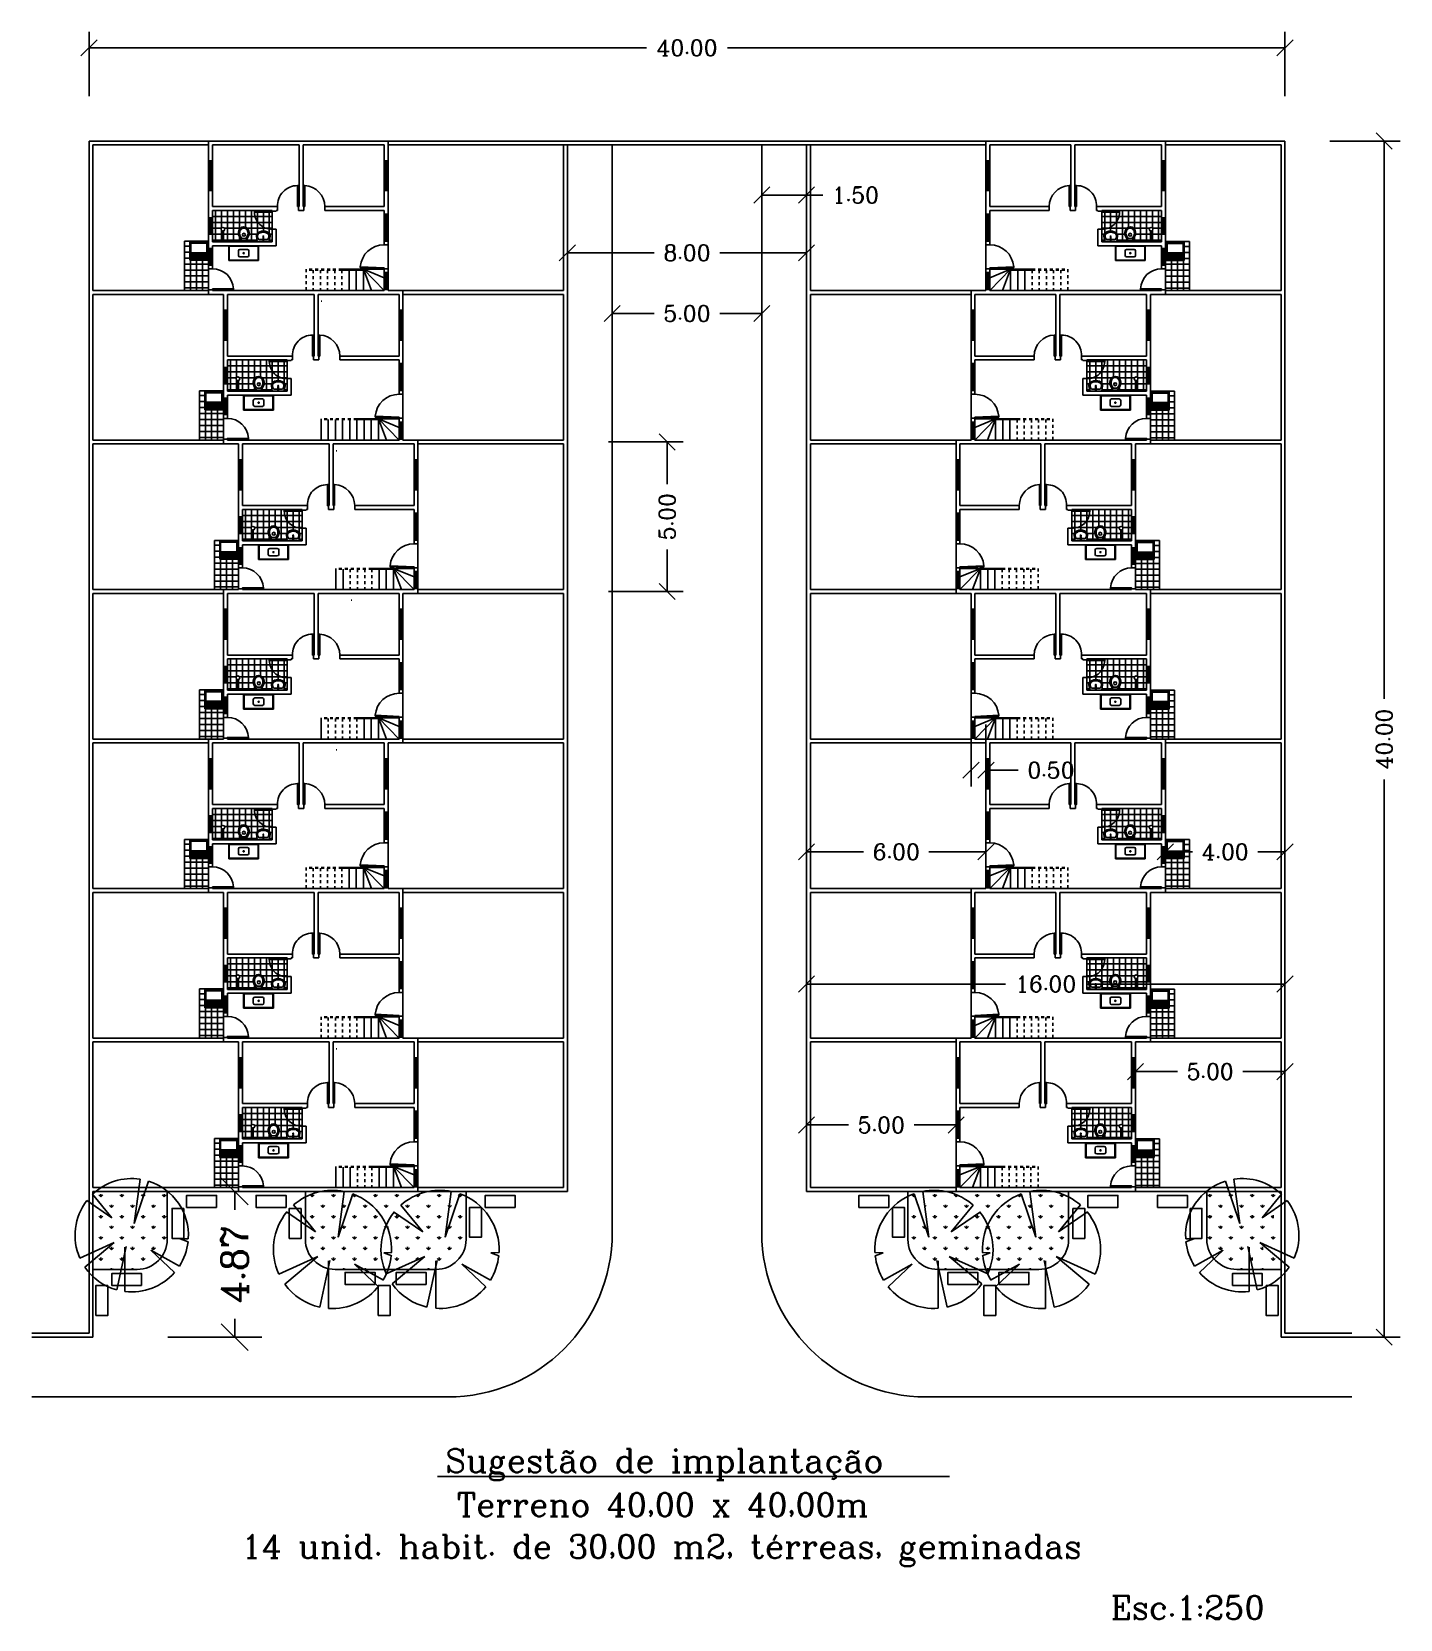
# Model space of a CAD drawing. Extents: x -79 to 141, y 7 to 81.
# Drawn here: x 11.2 to 56.9, y 6.7 to 59.8 of the extents above; entities that cross this region are included whole.
import ezdxf

# ---------------------------------------------------------------- set-up
doc = ezdxf.new("R2010")
doc.units = 0
doc.header["$LTSCALE"] = 10
doc.linetypes.add('DASHED2', pattern=[0.375, 0.25, -0.125])
doc.layers.get('0').update_dxf_attribs({"linetype": 'CONTINUOUS'})
doc.layers.get('DEFPOINTS').update_dxf_attribs({"linetype": 'CONTINUOUS'})
for name, color, linetype in [('COTAS', 244, 'CONTINUOUS'), ('EQUIPAMENTOS', 1, 'CONTINUOUS'), ('ESCADA', 5, 'CONTINUOUS'), ('JANELA', 5, 'CONTINUOUS'), ('MADEIRAMENTODETELHADO', 244, 'CONTINUOUS'), ('PAREDE', 7, 'CONTINUOUS'), ('PAREDES', 7, 'CONTINUOUS'), ('PISO', 30, 'CONTINUOUS'), ('PORTA', 1, 'CONTINUOUS'), ('TERRENOEMCORTE', 244, 'CONTINUOUS'), ('TEXTO', 1, 'CONTINUOUS')]:
    doc.layers.add(name, color=color, linetype=linetype)
doc.styles.add('ROMANC', font='ROMANC.SHX')
doc.styles.get("Standard").update_dxf_attribs({"font": 'ROMANC.SHX'})
doc.dimstyles.get("Standard").update_dxf_attribs({"dimscale": 0.6, "dimtxt": 0.18, "dimasz": 0.18, "dimexe": 0.18, "dimexo": 0.25, "dimgap": 0.09, "dimtad": 0, "dimzin": 0, "dimtxsty": 'STANDARD', "dimblk1": 'OBLIQUE', "dimblk2": 'OBLIQUE', "dimsah": 1, "dimcen": 0.09, "dimclrd": 30, "dimclre": 30, "dimazin": 3, "dimtfac": 1, "dimtdec": 4, "dimtofl": 0, "dimtmove": 0, "dimatfit": 3, "dimtolj": 1, "dimtzin": 0})

msp = doc.modelspace()

# ---------------------------------------------------------------- texts
at = {"layer": 'TEXTO', "color": 244, "ltscale": 0.3, "style": 'ROMANC'}
for s, p in [('Sugestão de implantação', (25.00004, 11.64768)), ('Terreno 40,00 x 40,00m', (25.37793, 10.17616)), ('14 unid. habit. de 30,00 m2, térreas, geminadas', (18.17467, 8.77597)), ('Esc.1:250', (47.24548, 6.73599))]:
    msp.add_text(s, height=0.784, dxfattribs=at).set_placement(p)

# ---------------------------------------------------------------- blocks, each defined once
blk = doc.blocks.new('_OBLIQUE')
at = {"color": 0, "linetype": 'BYBLOCK'}
blk.add_line((-0.5, -0.5), (0.5, 0.5), dxfattribs=at)
blk = doc.blocks.new('*D34')
at = {"color": 30, "linetype": 'BYBLOCK', "ltscale": 0.05}
for p, q in [((54.573, 56.17), (56.93, 56.17)), ((56.39, 56.17), (56.39, 37.52)), ((56.39, 16.17), (56.39, 34.82)), ((54.573, 16.17), (56.93, 16.17))]:
    blk.add_line(p, q, dxfattribs=at)
at = {"layer": 'DEFPOINTS', "color": 0, "linetype": 'BYBLOCK', "ltscale": 0.05}
for p in [(53.073, 56.17), (53.073, 16.17), (56.39, 16.17)]:
    blk.add_point(p, dxfattribs=at)
at = {"color": 30, "linetype": 'BYBLOCK', "ltscale": 0.05, "xscale": 0.54, "yscale": 0.54, "zscale": 0.54}
for p, rotation in [((56.39, 56.17), 90), ((56.39, 16.17), 270)]:
    blk.add_blockref('_OBLIQUE', p, dxfattribs=dict(at, rotation=rotation))
at = {"color": 0, "linetype": 'BYBLOCK', "ltscale": 0.05, "insert": (56.39, 36.17), "char_height": 0.54, "attachment_point": 5, "rotation": 90}
blk.add_mtext('\\A1;40.00', dxfattribs=at)
blk = doc.blocks.new('*D35')
at = {"color": 30, "linetype": 'BYBLOCK', "ltscale": 0.05}
for p, q in [((13.073, 57.67), (13.073, 59.824)), ((53.073, 57.67), (53.073, 59.824)), ((13.073, 59.284), (31.723, 59.284)), ((53.073, 59.284), (34.423, 59.284))]:
    blk.add_line(p, q, dxfattribs=at)
at = {"layer": 'DEFPOINTS', "color": 0, "linetype": 'BYBLOCK', "ltscale": 0.05}
for p in [(53.073, 59.284), (13.073, 56.17), (53.073, 56.17)]:
    blk.add_point(p, dxfattribs=at)
at = {"color": 30, "linetype": 'BYBLOCK', "ltscale": 0.05, "xscale": 0.54, "yscale": 0.54, "zscale": 0.54, "rotation": 180}
blk.add_blockref('_OBLIQUE', (13.073, 59.284), dxfattribs=at)
at = {"color": 30, "linetype": 'BYBLOCK', "ltscale": 0.05, "xscale": 0.54, "yscale": 0.54, "zscale": 0.54}
blk.add_blockref('_OBLIQUE', (53.073, 59.284), dxfattribs=at)
at = {"color": 0, "linetype": 'BYBLOCK', "ltscale": 0.05, "insert": (33.073, 59.284), "char_height": 0.54, "attachment_point": 5}
blk.add_mtext('\\A1;40.00', dxfattribs=at)
blk = doc.blocks.new('*X37')
at = {"color": 0, "linetype": 'CONTINUOUS', "ltscale": 0.05}
for p, q in [((40.659, 20.86), (40.592, 20.926)), ((40.659, 20.86), (40.659, 20.953)), ((40.659, 20.86), (40.693, 20.894)), ((40.693, 20.894), (40.725, 20.926)), ((41.366, 20.86), (41.299, 20.926)), ((41.366, 20.86), (41.366, 20.953)), ((41.366, 20.86), (41.432, 20.926)), ((42.073, 20.86), (42.007, 20.926)), ((42.073, 20.936), (42.073, 20.953)), ((42.073, 20.86), (42.073, 20.936)), ((42.073, 20.86), (42.127, 20.914)), ((42.127, 20.914), (42.139, 20.926)), ((42.78, 20.86), (42.714, 20.926)), ((42.78, 20.86), (42.78, 20.953)), ((42.78, 20.86), (42.846, 20.926)), ((43.487, 20.86), (43.421, 20.926)), ((43.487, 20.86), (43.487, 20.953)), ((43.487, 20.86), (43.553, 20.926)), ((44.139, 20.915), (44.128, 20.926)), ((44.194, 20.86), (44.139, 20.915)), ((44.194, 20.938), (44.194, 20.953)), ((44.194, 20.86), (44.194, 20.938)), ((44.194, 20.86), (44.26, 20.926)), ((44.901, 20.86), (44.835, 20.926)), ((44.901, 20.86), (44.901, 20.953)), ((44.901, 20.86), (44.968, 20.926)), ((45.608, 20.86), (45.542, 20.926)), ((45.608, 20.86), (45.608, 20.953)), ((45.608, 20.86), (45.675, 20.926)), ((40.659, 20.153), (40.592, 20.219)), ((40.659, 20.153), (40.659, 20.246)), ((40.659, 20.153), (40.725, 20.219)), ((41.012, 20.506), (40.946, 20.572)), ((41.012, 20.506), (41.012, 20.6)), ((41.012, 20.506), (41.029, 20.523)), ((41.029, 20.523), (41.078, 20.572)), ((41.366, 20.153), (41.299, 20.219)), ((41.366, 20.153), (41.366, 20.246)), ((41.366, 20.153), (41.432, 20.219)), ((41.719, 20.506), (41.653, 20.572)), ((41.719, 20.506), (41.719, 20.6)), ((41.719, 20.506), (41.786, 20.572)), ((42.073, 20.153), (42.007, 20.219)), ((42.073, 20.153), (42.073, 20.246)), ((42.073, 20.153), (42.139, 20.219)), ((42.426, 20.506), (42.36, 20.572)), ((42.426, 20.506), (42.426, 20.6)), ((42.426, 20.506), (42.493, 20.572)), ((42.78, 20.153), (42.714, 20.219)), ((42.78, 20.153), (42.78, 20.246)), ((42.78, 20.153), (42.846, 20.219)), ((43.134, 20.506), (43.067, 20.572)), ((43.134, 20.506), (43.134, 20.6)), ((43.134, 20.506), (43.2, 20.572)), ((43.487, 20.153), (43.421, 20.219)), ((43.487, 20.153), (43.487, 20.246)), ((43.487, 20.153), (43.553, 20.219)), ((43.841, 20.506), (43.774, 20.572)), ((43.841, 20.506), (43.841, 20.6)), ((43.841, 20.506), (43.907, 20.572)), ((44.194, 20.153), (44.128, 20.219)), ((44.194, 20.153), (44.194, 20.246)), ((44.194, 20.153), (44.26, 20.219)), ((44.548, 20.506), (44.481, 20.572)), ((44.548, 20.506), (44.548, 20.6)), ((44.548, 20.506), (44.605, 20.563)), ((44.605, 20.563), (44.614, 20.572)), ((44.901, 20.153), (44.835, 20.219)), ((44.901, 20.153), (44.901, 20.246)), ((44.901, 20.153), (44.968, 20.219)), ((45.255, 20.506), (45.189, 20.572)), ((45.255, 20.506), (45.255, 20.6)), ((45.255, 20.506), (45.321, 20.572)), ((45.608, 20.153), (45.542, 20.219)), ((45.608, 20.153), (45.608, 20.246)), ((45.608, 20.153), (45.675, 20.219)), ((41.012, 19.799), (40.946, 19.865)), ((41.012, 19.799), (41.012, 19.893)), ((41.012, 19.799), (41.052, 19.839)), ((41.052, 19.839), (41.078, 19.865)), ((41.719, 19.799), (41.653, 19.865)), ((41.719, 19.799), (41.719, 19.893)), ((41.719, 19.799), (41.786, 19.865)), ((42.426, 19.799), (42.36, 19.865)), ((42.426, 19.799), (42.426, 19.893)), ((42.426, 19.799), (42.493, 19.865)), ((43.095, 19.838), (43.067, 19.865)), ((43.169, 19.835), (43.2, 19.865)), ((43.841, 19.799), (43.774, 19.865)), ((43.841, 19.799), (43.841, 19.893)), ((43.841, 19.799), (43.907, 19.865)), ((44.548, 19.799), (44.481, 19.865)), ((44.548, 19.799), (44.548, 19.893)), ((44.548, 19.799), (44.614, 19.865)), ((45.255, 19.799), (45.189, 19.865)), ((45.255, 19.799), (45.255, 19.893)), ((45.255, 19.799), (45.321, 19.865)), ((40.659, 19.445), (40.592, 19.512)), ((40.659, 19.445), (40.659, 19.539)), ((40.659, 19.445), (40.725, 19.512)), ((41.012, 19.092), (40.946, 19.158)), ((41.012, 19.092), (41.012, 19.186)), ((41.012, 19.092), (41.078, 19.158)), ((41.366, 19.445), (41.299, 19.512)), ((41.366, 19.445), (41.366, 19.539)), ((41.366, 19.445), (41.432, 19.512)), ((41.719, 19.092), (41.653, 19.158)), ((41.719, 19.092), (41.719, 19.186)), ((41.719, 19.092), (41.786, 19.158)), ((42.073, 19.445), (42.007, 19.512)), ((42.073, 19.445), (42.073, 19.539)), ((42.073, 19.445), (42.139, 19.512)), ((42.426, 19.092), (42.36, 19.158)), ((42.426, 19.092), (42.426, 19.186)), ((42.426, 19.092), (42.493, 19.158)), ((42.78, 19.445), (42.714, 19.512)), ((42.78, 19.445), (42.78, 19.539)), ((42.78, 19.445), (42.846, 19.512)), ((43.487, 19.445), (43.421, 19.512)), ((43.487, 19.445), (43.487, 19.539)), ((43.487, 19.445), (43.553, 19.512)), ((43.841, 19.092), (43.774, 19.158)), ((43.841, 19.092), (43.841, 19.186)), ((43.841, 19.092), (43.907, 19.158)), ((44.194, 19.445), (44.128, 19.512)), ((44.194, 19.445), (44.194, 19.539)), ((44.194, 19.445), (44.26, 19.512)), ((44.548, 19.092), (44.481, 19.158)), ((44.548, 19.092), (44.548, 19.186)), ((44.548, 19.092), (44.614, 19.158)), ((44.901, 19.445), (44.835, 19.512)), ((44.901, 19.445), (44.901, 19.539)), ((44.901, 19.445), (44.968, 19.512)), ((45.255, 19.092), (45.189, 19.158)), ((45.255, 19.092), (45.255, 19.186)), ((45.255, 19.092), (45.321, 19.158)), ((45.608, 19.445), (45.542, 19.512)), ((45.608, 19.445), (45.608, 19.539)), ((45.608, 19.445), (45.675, 19.512)), ((40.705, 18.785), (40.725, 18.805)), ((41.366, 18.738), (41.299, 18.805)), ((41.366, 18.738), (41.366, 18.832)), ((41.366, 18.738), (41.432, 18.805)), ((42.032, 18.78), (42.007, 18.805)), ((42.073, 18.761), (42.073, 18.832)), ((42.089, 18.754), (42.139, 18.805)), ((42.78, 18.738), (42.714, 18.805)), ((42.78, 18.738), (42.78, 18.832)), ((42.78, 18.738), (42.846, 18.805)), ((43.487, 18.738), (43.421, 18.805)), ((43.487, 18.738), (43.487, 18.832)), ((43.487, 18.738), (43.553, 18.805)), ((44.194, 18.738), (44.128, 18.805)), ((44.194, 18.738), (44.194, 18.832)), ((44.194, 18.738), (44.26, 18.805)), ((44.901, 18.738), (44.835, 18.805)), ((44.901, 18.738), (44.901, 18.832)), ((44.901, 18.738), (44.968, 18.805)), ((45.608, 18.799), (45.608, 18.832)), ((41.668, 18.436), (41.653, 18.451)), ((41.719, 18.436), (41.719, 18.479)), ((41.771, 18.436), (41.786, 18.451)), ((43.197, 18.448), (43.2, 18.451)), ((43.789, 18.436), (43.774, 18.451)), ((43.841, 18.436), (43.841, 18.479)), ((44.496, 18.436), (44.481, 18.451)), ((44.548, 18.436), (44.548, 18.479)), ((44.599, 18.436), (44.614, 18.451))]:
    blk.add_line(p, q, dxfattribs=at)
blk = doc.blocks.new('*X36')
at = {"color": 0, "linetype": 'CONTINUOUS', "ltscale": 0.05}
for p, q in [((50.558, 20.86), (50.492, 20.926)), ((50.558, 20.86), (50.558, 20.953)), ((50.558, 20.86), (50.624, 20.926)), ((51.255, 20.87), (51.199, 20.926)), ((51.265, 20.86), (51.255, 20.87)), ((51.265, 20.86), (51.265, 20.953)), ((51.265, 20.86), (51.332, 20.926)), ((51.972, 20.86), (51.906, 20.926)), ((51.972, 20.86), (51.972, 20.953)), ((51.972, 20.86), (52.039, 20.926)), ((52.679, 20.86), (52.613, 20.926)), ((52.679, 20.86), (52.679, 20.953)), ((52.679, 20.86), (52.746, 20.926)), ((50.558, 20.153), (50.492, 20.219)), ((50.558, 20.153), (50.558, 20.246)), ((50.558, 20.153), (50.624, 20.219)), ((50.912, 20.506), (50.845, 20.572)), ((50.912, 20.506), (50.912, 20.6)), ((50.912, 20.506), (50.978, 20.572)), ((51.265, 20.153), (51.199, 20.219)), ((51.265, 20.153), (51.265, 20.246)), ((51.265, 20.153), (51.332, 20.219)), ((51.619, 20.506), (51.553, 20.572)), ((51.619, 20.506), (51.619, 20.6)), ((51.619, 20.506), (51.685, 20.572)), ((51.972, 20.153), (51.906, 20.219)), ((51.972, 20.153), (51.972, 20.246)), ((51.972, 20.153), (52.039, 20.219)), ((52.326, 20.506), (52.26, 20.572)), ((52.326, 20.506), (52.326, 20.6)), ((52.326, 20.506), (52.392, 20.572)), ((52.679, 20.153), (52.613, 20.219)), ((52.679, 20.153), (52.679, 20.246)), ((52.679, 20.153), (52.746, 20.219)), ((50.912, 19.799), (50.845, 19.865)), ((50.912, 19.799), (50.912, 19.893)), ((50.912, 19.799), (50.978, 19.865)), ((51.619, 19.799), (51.553, 19.865)), ((51.619, 19.799), (51.619, 19.893)), ((51.619, 19.799), (51.685, 19.865)), ((52.326, 19.799), (52.26, 19.865)), ((52.326, 19.799), (52.326, 19.893)), ((52.326, 19.799), (52.392, 19.865)), ((50.558, 19.445), (50.492, 19.512)), ((50.558, 19.445), (50.558, 19.539)), ((50.558, 19.445), (50.624, 19.512)), ((50.912, 19.092), (50.845, 19.158)), ((50.912, 19.092), (50.912, 19.186)), ((50.912, 19.092), (50.978, 19.158)), ((51.265, 19.445), (51.199, 19.512)), ((51.265, 19.445), (51.265, 19.539)), ((51.265, 19.445), (51.332, 19.512)), ((51.619, 19.092), (51.553, 19.158)), ((51.619, 19.092), (51.619, 19.186)), ((51.619, 19.092), (51.685, 19.158)), ((51.972, 19.445), (51.906, 19.512)), ((51.972, 19.445), (51.972, 19.539)), ((51.972, 19.445), (52.039, 19.512)), ((52.326, 19.092), (52.26, 19.158)), ((52.326, 19.092), (52.326, 19.186)), ((52.326, 19.092), (52.392, 19.158)), ((52.679, 19.445), (52.613, 19.512)), ((52.679, 19.445), (52.679, 19.539)), ((52.679, 19.445), (52.746, 19.512)), ((51.265, 18.738), (51.199, 18.805)), ((51.265, 18.738), (51.265, 18.832)), ((51.265, 18.738), (51.332, 18.805)), ((51.972, 18.738), (51.916, 18.795)), ((51.972, 18.738), (51.972, 18.832)), ((51.972, 18.738), (52.039, 18.805)), ((52.679, 18.738), (52.613, 18.805)), ((52.679, 18.738), (52.679, 18.832)), ((52.679, 18.738), (52.746, 18.805)), ((51.567, 18.436), (51.553, 18.451)), ((51.619, 18.436), (51.619, 18.479)), ((51.67, 18.436), (51.685, 18.451)), ((52.274, 18.436), (52.26, 18.451)), ((52.326, 18.436), (52.326, 18.479)), ((52.377, 18.436), (52.392, 18.451))]:
    blk.add_line(p, q, dxfattribs=at)
blk = doc.blocks.new('*X39')
at = {"color": 0, "linetype": 'CONTINUOUS', "ltscale": 0.05}
for p, q in [((40.659, 20.86), (40.592, 20.926)), ((40.659, 20.86), (40.659, 20.953)), ((40.659, 20.86), (40.693, 20.894)), ((41.366, 20.86), (41.299, 20.926)), ((41.366, 20.86), (41.366, 20.953)), ((41.366, 20.86), (41.432, 20.926)), ((42.073, 20.86), (42.007, 20.926)), ((42.073, 20.936), (42.073, 20.953)), ((42.073, 20.86), (42.073, 20.936)), ((42.073, 20.86), (42.127, 20.914)), ((42.127, 20.914), (42.139, 20.926)), ((42.78, 20.86), (42.714, 20.926)), ((42.78, 20.86), (42.78, 20.953)), ((42.78, 20.86), (42.846, 20.926)), ((43.487, 20.86), (43.421, 20.926)), ((43.487, 20.86), (43.487, 20.953)), ((43.487, 20.86), (43.553, 20.926)), ((44.139, 20.915), (44.128, 20.926)), ((44.194, 20.86), (44.139, 20.915)), ((44.194, 20.938), (44.194, 20.953)), ((44.194, 20.86), (44.194, 20.938)), ((44.194, 20.86), (44.26, 20.926)), ((44.901, 20.86), (44.835, 20.926)), ((44.901, 20.86), (44.901, 20.953)), ((44.901, 20.86), (44.968, 20.926)), ((45.608, 20.86), (45.542, 20.926)), ((45.608, 20.86), (45.608, 20.953)), ((45.608, 20.86), (45.675, 20.926)), ((40.659, 20.153), (40.592, 20.219)), ((40.659, 20.153), (40.659, 20.246)), ((40.659, 20.153), (40.725, 20.219)), ((41.029, 20.523), (41.078, 20.572)), ((41.366, 20.153), (41.299, 20.219)), ((41.366, 20.153), (41.366, 20.246)), ((41.366, 20.153), (41.432, 20.219)), ((41.719, 20.506), (41.653, 20.572)), ((41.719, 20.506), (41.719, 20.6)), ((41.719, 20.506), (41.786, 20.572)), ((42.073, 20.153), (42.007, 20.219)), ((42.073, 20.153), (42.073, 20.246)), ((42.073, 20.153), (42.139, 20.219)), ((42.426, 20.506), (42.36, 20.572)), ((42.426, 20.506), (42.426, 20.6)), ((42.426, 20.506), (42.493, 20.572)), ((42.78, 20.153), (42.714, 20.219)), ((42.78, 20.153), (42.78, 20.246)), ((42.78, 20.153), (42.846, 20.219)), ((43.134, 20.506), (43.067, 20.572)), ((43.134, 20.506), (43.134, 20.6)), ((43.134, 20.506), (43.2, 20.572)), ((43.487, 20.153), (43.421, 20.219)), ((43.487, 20.153), (43.487, 20.246)), ((43.487, 20.153), (43.553, 20.219)), ((43.841, 20.506), (43.774, 20.572)), ((43.841, 20.506), (43.841, 20.6)), ((43.841, 20.506), (43.907, 20.572)), ((44.194, 20.153), (44.128, 20.219)), ((44.194, 20.153), (44.194, 20.246)), ((44.194, 20.153), (44.26, 20.219)), ((44.548, 20.506), (44.481, 20.572)), ((44.548, 20.506), (44.548, 20.6)), ((44.548, 20.506), (44.605, 20.563)), ((44.605, 20.563), (44.614, 20.572)), ((44.901, 20.153), (44.835, 20.219)), ((44.901, 20.153), (44.901, 20.246)), ((44.901, 20.153), (44.968, 20.219)), ((45.255, 20.506), (45.189, 20.572)), ((45.255, 20.506), (45.255, 20.6)), ((45.255, 20.506), (45.321, 20.572)), ((45.608, 20.153), (45.542, 20.219)), ((45.608, 20.153), (45.608, 20.246)), ((45.608, 20.153), (45.675, 20.219)), ((41.012, 19.799), (40.946, 19.865)), ((41.012, 19.799), (41.012, 19.893)), ((41.012, 19.799), (41.052, 19.839)), ((41.719, 19.799), (41.653, 19.865)), ((41.719, 19.799), (41.719, 19.893)), ((41.719, 19.799), (41.786, 19.865)), ((42.426, 19.799), (42.36, 19.865)), ((42.426, 19.799), (42.426, 19.893)), ((42.426, 19.799), (42.493, 19.865)), ((43.134, 19.799), (43.067, 19.865)), ((43.134, 19.799), (43.134, 19.893)), ((43.134, 19.799), (43.169, 19.835)), ((43.169, 19.835), (43.2, 19.865)), ((43.841, 19.799), (43.774, 19.865)), ((43.841, 19.799), (43.841, 19.893)), ((43.841, 19.799), (43.907, 19.865)), ((44.548, 19.799), (44.481, 19.865)), ((44.548, 19.799), (44.548, 19.893)), ((44.548, 19.799), (44.614, 19.865)), ((45.255, 19.799), (45.189, 19.865)), ((45.255, 19.799), (45.255, 19.893)), ((45.255, 19.799), (45.321, 19.865)), ((40.659, 19.445), (40.592, 19.512)), ((40.659, 19.445), (40.659, 19.539)), ((40.659, 19.445), (40.725, 19.512)), ((41.012, 19.092), (40.946, 19.158)), ((41.012, 19.092), (41.012, 19.186)), ((41.012, 19.092), (41.078, 19.158)), ((41.366, 19.445), (41.299, 19.512)), ((41.366, 19.445), (41.366, 19.539)), ((41.366, 19.445), (41.432, 19.512)), ((41.719, 19.092), (41.653, 19.158)), ((41.719, 19.092), (41.719, 19.186)), ((41.719, 19.092), (41.786, 19.158)), ((42.073, 19.445), (42.007, 19.512)), ((42.073, 19.445), (42.073, 19.539)), ((42.073, 19.445), (42.139, 19.512)), ((42.426, 19.092), (42.36, 19.158)), ((42.426, 19.092), (42.426, 19.186)), ((42.426, 19.092), (42.493, 19.158)), ((42.78, 19.445), (42.714, 19.512)), ((42.78, 19.445), (42.78, 19.539)), ((42.78, 19.445), (42.846, 19.512)), ((43.134, 19.092), (43.067, 19.158)), ((43.134, 19.092), (43.134, 19.186)), ((43.134, 19.092), (43.2, 19.158)), ((43.487, 19.445), (43.421, 19.512)), ((43.487, 19.445), (43.487, 19.539)), ((43.487, 19.445), (43.553, 19.512)), ((43.841, 19.092), (43.774, 19.158)), ((43.841, 19.092), (43.841, 19.186)), ((43.841, 19.092), (43.907, 19.158)), ((44.194, 19.445), (44.128, 19.512)), ((44.194, 19.445), (44.194, 19.539)), ((44.194, 19.445), (44.26, 19.512)), ((44.548, 19.092), (44.481, 19.158)), ((44.548, 19.092), (44.548, 19.186)), ((44.548, 19.092), (44.614, 19.158)), ((44.901, 19.445), (44.835, 19.512)), ((44.901, 19.445), (44.901, 19.539)), ((44.901, 19.445), (44.968, 19.512)), ((45.255, 19.092), (45.189, 19.158)), ((45.255, 19.092), (45.255, 19.186)), ((45.255, 19.092), (45.321, 19.158)), ((45.608, 19.445), (45.542, 19.512)), ((45.608, 19.445), (45.608, 19.539)), ((45.608, 19.445), (45.675, 19.512)), ((40.705, 18.785), (40.725, 18.805)), ((41.366, 18.738), (41.299, 18.805)), ((41.366, 18.738), (41.366, 18.832)), ((41.366, 18.738), (41.432, 18.805)), ((42.073, 18.738), (42.007, 18.805)), ((42.073, 18.738), (42.073, 18.832)), ((42.073, 18.738), (42.139, 18.805)), ((42.78, 18.738), (42.714, 18.805)), ((42.78, 18.738), (42.78, 18.832)), ((42.78, 18.738), (42.846, 18.805)), ((43.487, 18.738), (43.421, 18.805)), ((43.487, 18.738), (43.487, 18.832)), ((43.487, 18.738), (43.553, 18.805)), ((44.194, 18.738), (44.128, 18.805)), ((44.194, 18.738), (44.194, 18.832)), ((44.194, 18.738), (44.26, 18.805)), ((44.901, 18.738), (44.835, 18.805)), ((44.901, 18.738), (44.901, 18.832)), ((44.901, 18.738), (44.968, 18.805)), ((45.608, 18.799), (45.608, 18.832)), ((41.668, 18.436), (41.653, 18.451)), ((41.719, 18.436), (41.719, 18.479)), ((41.771, 18.436), (41.786, 18.451)), ((42.375, 18.436), (42.36, 18.451)), ((42.426, 18.436), (42.426, 18.479)), ((42.478, 18.436), (42.493, 18.451)), ((43.134, 18.385), (43.067, 18.451)), ((43.134, 18.385), (43.134, 18.479)), ((43.134, 18.385), (43.197, 18.448)), ((43.197, 18.448), (43.2, 18.451)), ((43.789, 18.436), (43.774, 18.451)), ((43.841, 18.436), (43.841, 18.479)), ((44.496, 18.436), (44.481, 18.451)), ((44.548, 18.436), (44.548, 18.479)), ((44.599, 18.436), (44.614, 18.451))]:
    blk.add_line(p, q, dxfattribs=at)
blk = doc.blocks.new('*D40')
at = {"color": 30, "linetype": 'BYBLOCK', "ltscale": 0.05}
for p, q in [((35.573, 54.54), (35.573, 53.823)), ((35.573, 54.363), (37.073, 54.363)), ((37.073, 54.54), (37.073, 53.823)), ((37.073, 54.363), (37.613, 54.363))]:
    blk.add_line(p, q, dxfattribs=at)
at = {"layer": 'DEFPOINTS', "color": 0, "linetype": 'BYBLOCK', "ltscale": 0.05}
for p in [(35.573, 56.04), (37.073, 56.04), (37.073, 54.363)]:
    blk.add_point(p, dxfattribs=at)
at = {"color": 30, "linetype": 'BYBLOCK', "ltscale": 0.05, "xscale": 0.54, "yscale": 0.54, "zscale": 0.54, "rotation": 180}
blk.add_blockref('_OBLIQUE', (35.573, 54.363), dxfattribs=at)
at = {"color": 30, "linetype": 'BYBLOCK', "ltscale": 0.05, "xscale": 0.54, "yscale": 0.54, "zscale": 0.54}
blk.add_blockref('_OBLIQUE', (37.073, 54.363), dxfattribs=at)
at = {"color": 0, "linetype": 'BYBLOCK', "ltscale": 0.05, "insert": (38.706, 54.363), "char_height": 0.54, "attachment_point": 5}
blk.add_mtext('\\A1;1.50', dxfattribs=at)
blk = doc.blocks.new('*D41')
at = {"color": 30, "linetype": 'BYBLOCK', "ltscale": 0.05}
for p, q in [((29.073, 54.54), (29.073, 51.89)), ((37.073, 54.54), (37.073, 51.89)), ((29.073, 52.43), (31.98, 52.43)), ((37.073, 52.43), (34.166, 52.43))]:
    blk.add_line(p, q, dxfattribs=at)
at = {"layer": 'DEFPOINTS', "color": 0, "linetype": 'BYBLOCK', "ltscale": 0.05}
for p in [(29.073, 56.04), (37.073, 56.04), (37.073, 52.43)]:
    blk.add_point(p, dxfattribs=at)
at = {"color": 30, "linetype": 'BYBLOCK', "ltscale": 0.05, "xscale": 0.54, "yscale": 0.54, "zscale": 0.54, "rotation": 180}
blk.add_blockref('_OBLIQUE', (29.073, 52.43), dxfattribs=at)
at = {"color": 30, "linetype": 'BYBLOCK', "ltscale": 0.05, "xscale": 0.54, "yscale": 0.54, "zscale": 0.54}
blk.add_blockref('_OBLIQUE', (37.073, 52.43), dxfattribs=at)
at = {"color": 0, "linetype": 'BYBLOCK', "ltscale": 0.05, "insert": (33.073, 52.43), "char_height": 0.54, "attachment_point": 5}
blk.add_mtext('\\A1;8.00', dxfattribs=at)
blk = doc.blocks.new('*D42')
at = {"color": 30, "linetype": 'BYBLOCK', "ltscale": 0.05}
for p, q in [((30.573, 54.54), (30.573, 49.86)), ((35.573, 54.54), (35.573, 49.86)), ((30.573, 50.4), (31.98, 50.4)), ((35.573, 50.4), (34.166, 50.4))]:
    blk.add_line(p, q, dxfattribs=at)
at = {"layer": 'DEFPOINTS', "color": 0, "linetype": 'BYBLOCK', "ltscale": 0.05}
for p in [(30.573, 56.04), (35.573, 56.04), (35.573, 50.4)]:
    blk.add_point(p, dxfattribs=at)
at = {"color": 30, "linetype": 'BYBLOCK', "ltscale": 0.05, "xscale": 0.54, "yscale": 0.54, "zscale": 0.54, "rotation": 180}
blk.add_blockref('_OBLIQUE', (30.573, 50.4), dxfattribs=at)
at = {"color": 30, "linetype": 'BYBLOCK', "ltscale": 0.05, "xscale": 0.54, "yscale": 0.54, "zscale": 0.54}
blk.add_blockref('_OBLIQUE', (35.573, 50.4), dxfattribs=at)
at = {"color": 0, "linetype": 'BYBLOCK', "ltscale": 0.05, "insert": (33.073, 50.4), "char_height": 0.54, "attachment_point": 5}
blk.add_mtext('\\A1;5.00', dxfattribs=at)
blk = doc.blocks.new('*D43')
at = {"color": 30, "linetype": 'BYBLOCK', "ltscale": 0.05}
for p, q in [((30.443, 46.105), (32.95, 46.105)), ((32.41, 46.105), (32.41, 44.698)), ((32.41, 41.105), (32.41, 42.512)), ((30.443, 41.105), (32.95, 41.105))]:
    blk.add_line(p, q, dxfattribs=at)
at = {"layer": 'DEFPOINTS', "color": 0, "linetype": 'BYBLOCK', "ltscale": 0.05}
for p in [(28.943, 46.105), (28.943, 41.105), (32.41, 41.105)]:
    blk.add_point(p, dxfattribs=at)
at = {"color": 30, "linetype": 'BYBLOCK', "ltscale": 0.05, "xscale": 0.54, "yscale": 0.54, "zscale": 0.54}
for p, rotation in [((32.41, 46.105), 90), ((32.41, 41.105), 270)]:
    blk.add_blockref('_OBLIQUE', p, dxfattribs=dict(at, rotation=rotation))
at = {"color": 0, "linetype": 'BYBLOCK', "ltscale": 0.05, "insert": (32.41, 43.605), "char_height": 0.54, "attachment_point": 5, "rotation": 90}
blk.add_mtext('\\A1;5.00', dxfattribs=at)
blk = doc.blocks.new('*D44')
at = {"color": 30, "linetype": 'BYBLOCK', "ltscale": 0.05}
for p, q in [((37.073, 22.54), (37.073, 23.805)), ((42.073, 22.54), (42.073, 23.805)), ((37.073, 23.265), (38.48, 23.265)), ((42.073, 23.265), (40.666, 23.265))]:
    blk.add_line(p, q, dxfattribs=at)
at = {"layer": 'DEFPOINTS', "color": 0, "linetype": 'BYBLOCK', "ltscale": 0.05}
for p in [(42.073, 23.265), (37.073, 21.04), (42.073, 21.04)]:
    blk.add_point(p, dxfattribs=at)
at = {"color": 30, "linetype": 'BYBLOCK', "ltscale": 0.05, "xscale": 0.54, "yscale": 0.54, "zscale": 0.54, "rotation": 180}
blk.add_blockref('_OBLIQUE', (37.073, 23.265), dxfattribs=at)
at = {"color": 30, "linetype": 'BYBLOCK', "ltscale": 0.05, "xscale": 0.54, "yscale": 0.54, "zscale": 0.54}
blk.add_blockref('_OBLIQUE', (42.073, 23.265), dxfattribs=at)
at = {"color": 0, "linetype": 'BYBLOCK', "ltscale": 0.05, "insert": (39.573, 23.265), "char_height": 0.54, "attachment_point": 5}
blk.add_mtext('\\A1;5.00', dxfattribs=at)
blk = doc.blocks.new('*D45')
at = {"color": 30, "linetype": 'BYBLOCK', "ltscale": 0.05}
for p, q in [((48.073, 25.05), (49.48, 25.05)), ((53.073, 25.05), (51.666, 25.05)), ((48.073, 24.54), (48.073, 24.51)), ((53.073, 24.54), (53.073, 24.51))]:
    blk.add_line(p, q, dxfattribs=at)
at = {"layer": 'DEFPOINTS', "color": 0, "linetype": 'BYBLOCK', "ltscale": 0.05}
for p in [(48.073, 26.04), (53.073, 26.04), (53.073, 25.05)]:
    blk.add_point(p, dxfattribs=at)
at = {"color": 30, "linetype": 'BYBLOCK', "ltscale": 0.05, "xscale": 0.54, "yscale": 0.54, "zscale": 0.54, "rotation": 180}
blk.add_blockref('_OBLIQUE', (48.073, 25.05), dxfattribs=at)
at = {"color": 30, "linetype": 'BYBLOCK', "ltscale": 0.05, "xscale": 0.54, "yscale": 0.54, "zscale": 0.54}
blk.add_blockref('_OBLIQUE', (53.073, 25.05), dxfattribs=at)
at = {"color": 0, "linetype": 'BYBLOCK', "ltscale": 0.05, "insert": (50.573, 25.05), "char_height": 0.54, "attachment_point": 5}
blk.add_mtext('\\A1;5.00', dxfattribs=at)
blk = doc.blocks.new('*D46')
at = {"color": 30, "linetype": 'BYBLOCK', "ltscale": 0.05}
for p, q in [((37.073, 22.54), (37.073, 28.519)), ((53.073, 22.54), (53.073, 28.519)), ((37.073, 27.979), (43.723, 27.979)), ((53.073, 27.979), (46.423, 27.979))]:
    blk.add_line(p, q, dxfattribs=at)
at = {"layer": 'DEFPOINTS', "color": 0, "linetype": 'BYBLOCK', "ltscale": 0.05}
for p in [(53.073, 27.979), (37.073, 21.04), (53.073, 21.04)]:
    blk.add_point(p, dxfattribs=at)
at = {"color": 30, "linetype": 'BYBLOCK', "ltscale": 0.05, "xscale": 0.54, "yscale": 0.54, "zscale": 0.54, "rotation": 180}
blk.add_blockref('_OBLIQUE', (37.073, 27.979), dxfattribs=at)
at = {"color": 30, "linetype": 'BYBLOCK', "ltscale": 0.05, "xscale": 0.54, "yscale": 0.54, "zscale": 0.54}
blk.add_blockref('_OBLIQUE', (53.073, 27.979), dxfattribs=at)
at = {"color": 0, "linetype": 'BYBLOCK', "ltscale": 0.05, "insert": (45.073, 27.979), "char_height": 0.54, "attachment_point": 5}
blk.add_mtext('\\A1;16.00', dxfattribs=at)
blk = doc.blocks.new('*D47')
at = {"color": 30, "linetype": 'BYBLOCK', "ltscale": 0.05}
for p, q in [((37.073, 32.7), (37.073, 32.937)), ((43.073, 32.7), (43.073, 32.937)), ((37.073, 32.397), (38.98, 32.397)), ((43.073, 32.397), (41.166, 32.397))]:
    blk.add_line(p, q, dxfattribs=at)
at = {"layer": 'DEFPOINTS', "color": 0, "linetype": 'BYBLOCK', "ltscale": 0.05}
for p in [(37.073, 32.397), (37.073, 31.2), (43.073, 31.2)]:
    blk.add_point(p, dxfattribs=at)
at = {"color": 30, "linetype": 'BYBLOCK', "ltscale": 0.05, "xscale": 0.54, "yscale": 0.54, "zscale": 0.54, "rotation": 180}
blk.add_blockref('_OBLIQUE', (37.073, 32.397), dxfattribs=at)
at = {"color": 30, "linetype": 'BYBLOCK', "ltscale": 0.05, "xscale": 0.54, "yscale": 0.54, "zscale": 0.54}
blk.add_blockref('_OBLIQUE', (43.073, 32.397), dxfattribs=at)
at = {"color": 0, "linetype": 'BYBLOCK', "ltscale": 0.05, "insert": (40.073, 32.397), "char_height": 0.54, "attachment_point": 5}
blk.add_mtext('\\A1;6.00', dxfattribs=at)
blk = doc.blocks.new('*D48')
at = {"color": 30, "linetype": 'BYBLOCK', "ltscale": 0.05}
for p, q in [((49.073, 34.54), (49.073, 31.857)), ((53.073, 34.54), (53.073, 31.857)), ((49.073, 32.397), (49.98, 32.397)), ((53.073, 32.397), (52.166, 32.397))]:
    blk.add_line(p, q, dxfattribs=at)
at = {"layer": 'DEFPOINTS', "color": 0, "linetype": 'BYBLOCK', "ltscale": 0.05}
for p in [(49.073, 36.04), (53.073, 36.04), (53.073, 32.397)]:
    blk.add_point(p, dxfattribs=at)
at = {"color": 30, "linetype": 'BYBLOCK', "ltscale": 0.05, "xscale": 0.54, "yscale": 0.54, "zscale": 0.54, "rotation": 180}
blk.add_blockref('_OBLIQUE', (49.073, 32.397), dxfattribs=at)
at = {"color": 30, "linetype": 'BYBLOCK', "ltscale": 0.05, "xscale": 0.54, "yscale": 0.54, "zscale": 0.54}
blk.add_blockref('_OBLIQUE', (53.073, 32.397), dxfattribs=at)
at = {"color": 0, "linetype": 'BYBLOCK', "ltscale": 0.05, "insert": (51.073, 32.397), "char_height": 0.54, "attachment_point": 5}
blk.add_mtext('\\A1;4.00', dxfattribs=at)
blk = doc.blocks.new('*D49')
at = {"color": 30, "linetype": 'BYBLOCK', "ltscale": 0.05}
for p, q in [((42.573, 36.66), (42.573, 34.589)), ((43.073, 36.66), (43.073, 34.589)), ((42.573, 35.129), (42.573, 35.129)), ((43.073, 35.129), (44.153, 35.129))]:
    blk.add_line(p, q, dxfattribs=at)
at = {"layer": 'DEFPOINTS', "color": 0, "linetype": 'BYBLOCK', "ltscale": 0.05}
for p in [(42.573, 38.16), (43.073, 38.16), (43.073, 35.129)]:
    blk.add_point(p, dxfattribs=at)
at = {"color": 30, "linetype": 'BYBLOCK', "ltscale": 0.05, "xscale": 0.54, "yscale": 0.54, "zscale": 0.54}
blk.add_blockref('_OBLIQUE', (42.573, 35.129), dxfattribs=at)
at = {"color": 30, "linetype": 'BYBLOCK', "ltscale": 0.05, "xscale": 0.54, "yscale": 0.54, "zscale": 0.54, "rotation": 180}
blk.add_blockref('_OBLIQUE', (43.073, 35.129), dxfattribs=at)
at = {"color": 0, "linetype": 'BYBLOCK', "ltscale": 0.05, "insert": (45.246, 35.129), "char_height": 0.54, "attachment_point": 5}
blk.add_mtext('\\A1;0.50', dxfattribs=at)
blk = doc.blocks.new('*D50')
at = {"color": 30, "linetype": 'BYBLOCK', "ltscale": 0.05}
for p, q in [((15.703, 21.04), (18.847, 21.04)), ((17.947, 21.04), (17.947, 20.427)), ((17.947, 16.17), (17.947, 16.784)), ((15.703, 16.17), (18.847, 16.17))]:
    blk.add_line(p, q, dxfattribs=at)
at = {"layer": 'DEFPOINTS', "color": 0, "linetype": 'BYBLOCK', "ltscale": 0.05}
for p in [(13.203, 21.04), (13.203, 16.17), (17.947, 16.17)]:
    blk.add_point(p, dxfattribs=at)
at = {"color": 30, "linetype": 'BYBLOCK', "ltscale": 0.05, "xscale": 0.8999999999999999, "yscale": 0.8999999999999999, "zscale": 0.8999999999999999}
for p, rotation in [((17.947, 21.04), 90), ((17.947, 16.17), 270)]:
    blk.add_blockref('_OBLIQUE', p, dxfattribs=dict(at, rotation=rotation))
at = {"color": 0, "linetype": 'BYBLOCK', "ltscale": 0.05, "insert": (17.947, 18.605), "char_height": 0.9, "attachment_point": 5, "rotation": 90}
blk.add_mtext('\\A1;4.87', dxfattribs=at)
blk = doc.blocks.new('*X135')
at = {"color": 0, "linetype": 'CONTINUOUS', "ltscale": 0.05}
for p, q in [((50.558, 20.153), (50.555, 20.156)), ((50.558, 20.153), (50.558, 20.156)), ((50.558, 20.153), (50.561, 20.156)), ((50.912, 19.799), (50.845, 19.865)), ((50.912, 19.799), (50.912, 19.893)), ((50.912, 19.799), (50.978, 19.865)), ((51.265, 20.153), (51.262, 20.156)), ((51.265, 20.153), (51.265, 20.156)), ((51.265, 20.153), (51.268, 20.156)), ((51.619, 19.799), (51.553, 19.865)), ((51.619, 19.799), (51.619, 19.893)), ((51.619, 19.799), (51.685, 19.865)), ((51.972, 20.153), (51.969, 20.156)), ((51.972, 20.153), (51.972, 20.156)), ((51.972, 20.153), (51.976, 20.156)), ((52.326, 19.799), (52.26, 19.865)), ((52.326, 19.799), (52.326, 19.893)), ((52.326, 19.799), (52.392, 19.865)), ((52.679, 20.153), (52.676, 20.156)), ((52.679, 20.153), (52.679, 20.156)), ((52.679, 20.153), (52.683, 20.156)), ((50.558, 19.445), (50.492, 19.512)), ((50.558, 19.445), (50.558, 19.539)), ((50.558, 19.445), (50.624, 19.512)), ((50.912, 19.092), (50.845, 19.158)), ((50.912, 19.092), (50.912, 19.186)), ((50.912, 19.092), (50.978, 19.158)), ((51.265, 19.445), (51.199, 19.512)), ((51.265, 19.445), (51.265, 19.539)), ((51.265, 19.445), (51.332, 19.512)), ((51.619, 19.092), (51.553, 19.158)), ((51.619, 19.092), (51.619, 19.186)), ((51.619, 19.092), (51.685, 19.158)), ((51.972, 19.445), (51.906, 19.512)), ((51.972, 19.445), (51.972, 19.539)), ((51.972, 19.445), (52.039, 19.512)), ((52.326, 19.092), (52.26, 19.158)), ((52.326, 19.092), (52.326, 19.186)), ((52.679, 19.445), (52.613, 19.512)), ((52.679, 19.445), (52.679, 19.539)), ((52.679, 19.445), (52.746, 19.512)), ((51.265, 18.738), (51.199, 18.805)), ((51.265, 18.738), (51.265, 18.832)), ((51.265, 18.738), (51.332, 18.805)), ((51.972, 18.738), (51.916, 18.795)), ((51.972, 18.738), (51.972, 18.832)), ((52.679, 18.738), (52.613, 18.805)), ((52.679, 18.738), (52.679, 18.832)), ((52.679, 18.738), (52.746, 18.805)), ((51.567, 18.436), (51.553, 18.451)), ((51.619, 18.436), (51.619, 18.479)), ((51.67, 18.436), (51.685, 18.451)), ((52.274, 18.436), (52.26, 18.451)), ((52.326, 18.436), (52.326, 18.479)), ((52.377, 18.436), (52.392, 18.451))]:
    blk.add_line(p, q, dxfattribs=at)
blk = doc.blocks.new('*X136')
at = {"color": 0, "linetype": 'CONTINUOUS', "ltscale": 0.05}
for p, q in [((51.972, 20.86), (51.906, 20.926)), ((51.972, 20.86), (51.972, 20.953)), ((51.972, 20.86), (52.039, 20.926)), ((52.679, 20.86), (52.613, 20.926)), ((52.679, 20.86), (52.679, 20.953)), ((52.679, 20.86), (52.746, 20.926)), ((51.619, 20.506), (51.553, 20.572)), ((51.619, 20.506), (51.619, 20.6)), ((51.619, 20.506), (51.685, 20.572)), ((51.969, 20.156), (51.906, 20.219)), ((51.972, 20.156), (51.972, 20.246)), ((51.976, 20.156), (52.039, 20.219)), ((52.326, 20.506), (52.26, 20.572)), ((52.326, 20.506), (52.326, 20.6)), ((52.326, 20.506), (52.392, 20.572))]:
    blk.add_line(p, q, dxfattribs=at)
blk = doc.blocks.new('*X137')
at = {"color": 0, "linetype": 'CONTINUOUS', "ltscale": 0.05}
for p, q in [((50.558, 20.86), (50.492, 20.926)), ((50.558, 20.86), (50.558, 20.953)), ((50.558, 20.86), (50.624, 20.926)), ((51.255, 20.87), (51.199, 20.926)), ((51.265, 20.86), (51.255, 20.87)), ((51.265, 20.86), (51.265, 20.953)), ((51.265, 20.86), (51.332, 20.926)), ((50.555, 20.156), (50.492, 20.219)), ((50.558, 20.156), (50.558, 20.246)), ((50.561, 20.156), (50.624, 20.219)), ((50.912, 20.506), (50.845, 20.572)), ((50.912, 20.506), (50.912, 20.6)), ((50.912, 20.506), (50.978, 20.572)), ((51.262, 20.156), (51.199, 20.219)), ((51.265, 20.156), (51.265, 20.246)), ((51.268, 20.156), (51.332, 20.219)), ((52.676, 20.156), (52.613, 20.219)), ((52.679, 20.156), (52.679, 20.246))]:
    blk.add_line(p, q, dxfattribs=at)

# ---------------------------------------------------------------- dimensions: what is measured, and where the dimension line sits
at = {"layer": 'PISO', "color": 244, "linetype": 'CONTINUOUS', "ltscale": 0.05}
dim = msp.add_linear_dim(base=(53.07316, 59.28388), p1=(13.07316, 56.1701), p2=(53.07316, 56.1701), dimstyle='STANDARD', override={"dimscale": 3, "dimexo": 0.5}, dxfattribs=at)
dim.commit()
dim.dimension.update_dxf_attribs({"geometry": '*D35', "text_midpoint": (33.07316, 59.28388)})
dim = msp.add_linear_dim(base=(56.38967, 16.1701), p1=(53.07316, 56.1701), p2=(53.07316, 16.1701), angle=90, dimstyle='STANDARD', override={"dimscale": 3, "dimexo": 0.5}, dxfattribs=at)
dim.commit()
dim.dimension.update_dxf_attribs({"geometry": '*D34', "text_midpoint": (56.38967, 36.1701)})
at = {"layer": 'TERRENOEMCORTE', "color": 244, "linetype": 'CONTINUOUS', "ltscale": 0.05}
for base, p1, p2, picture, middle in [((37.07316, 52.42994), (29.07316, 56.0401), (37.07316, 56.0401), '*D41', (33.07316, 52.42994)), ((35.57316, 50.39999), (30.57316, 56.0401), (35.57316, 56.0401), '*D42', (33.07316, 50.39999)), ((37.07316, 54.36322), (35.57316, 56.0401), (37.07316, 56.0401), '*D40', (38.70602, 54.36322)), ((43.07316, 35.12939), (42.57316, 38.1595), (43.07316, 38.1595), '*D49', (45.24602, 35.12939)), ((53.07316, 32.39727), (49.07316, 36.0401), (53.07316, 36.0401), '*D48', (51.07316, 32.39727)), ((37.07316, 32.39727), (43.07316, 31.2001), (37.07316, 31.2001), '*D47', (40.07316, 32.39727)), ((53.07316, 27.97917), (37.07316, 21.0401), (53.07316, 21.0401), '*D46', (45.07316, 27.97917)), ((53.07316, 25.04978), (48.07316, 26.0401), (53.07316, 26.0401), '*D45', (50.57316, 25.04978)), ((42.07316, 23.26516), (37.07316, 21.0401), (42.07316, 21.0401), '*D44', (39.57316, 23.26516))]:
    dim = msp.add_linear_dim(base=base, p1=p1, p2=p2, dimstyle='STANDARD', override={"dimscale": 3, "dimexo": 0.5}, dxfattribs=at)
    dim.commit()
    dim.dimension.update_dxf_attribs({"geometry": picture, "text_midpoint": middle})
for base, p1, p2, override, picture, middle in [((32.40972, 41.1051), (28.94316, 46.1051), (28.94316, 41.1051), {"dimscale": 3, "dimexo": 0.5}, '*D43', (32.40972, 43.6051)), ((17.9472, 16.1701), (13.20316, 21.0401), (13.20316, 16.1701), {"dimscale": 5, "dimexo": 0.5}, '*D50', (17.9472, 18.6051))]:
    dim = msp.add_linear_dim(base=base, p1=p1, p2=p2, angle=90, dimstyle='STANDARD', override=override, dxfattribs=at)
    dim.commit()
    dim.dimension.update_dxf_attribs({"geometry": picture, "text_midpoint": middle})

# ---------------------------------------------------------------- linework, layer by layer
at = {"color": 1, "ltscale": 0.3}
for p, q in [((17.20316, 52.5701), (17.20316, 52.6701)), ((48.94316, 52.5701), (48.94316, 52.6701)), ((17.70316, 47.5701), (17.70316, 47.6701)), ((48.44316, 47.5701), (48.44316, 47.6701)), ((18.20316, 42.5701), (18.20316, 42.6701)), ((47.94316, 42.5701), (47.94316, 42.6701)), ((17.70316, 37.5701), (17.70316, 37.6701)), ((48.44316, 37.5701), (48.44316, 37.6701)), ((17.20316, 32.5701), (17.20316, 32.6701)), ((48.94316, 32.5701), (48.94316, 32.6701)), ((17.70316, 27.5701), (17.70316, 27.6701)), ((48.44316, 27.5701), (48.44316, 27.6701)), ((18.20316, 22.5701), (18.20316, 22.6701)), ((47.94316, 22.5701), (47.94316, 22.6701))]:
    msp.add_line(p, q, dxfattribs=at)
at = {"color": 30, "ltscale": 0.3}
for p, q in [((22.25245, 51.87938), (21.53245, 51.87938)), ((22.15245, 51.85438), (21.53245, 51.85438)), ((21.77245, 51.85438), (21.77245, 51.1701)), ((22.01245, 51.85438), (22.01245, 51.1701)), ((22.25245, 51.87938), (22.25245, 51.1701)), ((22.94316, 51.87938), (22.25245, 51.87938)), ((43.20316, 51.87938), (43.89387, 51.87938)), ((43.89387, 51.87938), (44.61387, 51.87938)), ((43.89387, 51.87938), (43.89387, 51.1701)), ((43.99387, 51.85438), (44.61387, 51.85438)), ((44.13387, 51.85438), (44.13387, 51.1701)), ((44.37387, 51.85438), (44.37387, 51.1701)), ((22.75245, 46.87938), (22.03245, 46.87938)), ((22.65245, 46.85438), (22.03245, 46.85438)), ((22.27245, 46.85438), (22.27245, 46.1701)), ((22.51245, 46.85438), (22.51245, 46.1701)), ((22.75245, 46.87938), (22.75245, 46.1701)), ((23.44316, 46.87938), (22.75245, 46.87938)), ((42.70316, 46.87938), (43.39387, 46.87938)), ((43.39387, 46.87938), (44.11387, 46.87938)), ((43.39387, 46.87938), (43.39387, 46.1701)), ((43.49387, 46.85438), (44.11387, 46.85438)), ((43.63387, 46.85438), (43.63387, 46.1701)), ((43.87387, 46.85438), (43.87387, 46.1701)), ((23.25245, 41.87938), (22.53245, 41.87938)), ((23.15245, 41.85438), (22.53245, 41.85438)), ((22.77245, 41.85438), (22.77245, 41.1701)), ((23.01245, 41.85438), (23.01245, 41.1701)), ((23.25245, 41.87938), (23.25245, 41.1701)), ((23.94316, 41.87938), (23.25245, 41.87938)), ((42.20316, 41.87938), (42.89387, 41.87938)), ((42.89387, 41.87938), (43.61387, 41.87938)), ((42.89387, 41.87938), (42.89387, 41.1701)), ((42.99387, 41.85438), (43.61387, 41.85438)), ((43.13387, 41.85438), (43.13387, 41.1701)), ((43.37387, 41.85438), (43.37387, 41.1701)), ((22.75245, 36.87938), (22.03245, 36.87938)), ((22.65245, 36.85438), (22.03245, 36.85438)), ((22.27245, 36.85438), (22.27245, 36.1701)), ((22.51245, 36.85438), (22.51245, 36.1701)), ((22.75245, 36.87938), (22.75245, 36.1701)), ((23.44316, 36.87938), (22.75245, 36.87938)), ((42.70316, 36.87938), (43.39387, 36.87938)), ((43.39387, 36.87938), (44.11387, 36.87938)), ((43.39387, 36.87938), (43.39387, 36.1701)), ((43.49387, 36.85438), (44.11387, 36.85438)), ((43.63387, 36.85438), (43.63387, 36.1701)), ((43.87387, 36.85438), (43.87387, 36.1701)), ((22.25245, 31.87938), (21.53245, 31.87938)), ((22.15245, 31.85438), (21.53245, 31.85438)), ((21.77245, 31.85438), (21.77245, 31.1701)), ((22.01245, 31.85438), (22.01245, 31.1701)), ((22.25245, 31.87938), (22.25245, 31.1701)), ((22.94316, 31.87938), (22.25245, 31.87938)), ((43.20316, 31.87938), (43.89387, 31.87938)), ((43.89387, 31.87938), (44.61387, 31.87938)), ((43.89387, 31.87938), (43.89387, 31.1701)), ((43.99387, 31.85438), (44.61387, 31.85438)), ((44.13387, 31.85438), (44.13387, 31.1701)), ((44.37387, 31.85438), (44.37387, 31.1701)), ((22.75245, 26.87938), (22.03245, 26.87938)), ((22.65245, 26.85438), (22.03245, 26.85438)), ((22.27245, 26.85438), (22.27245, 26.1701)), ((22.51245, 26.85438), (22.51245, 26.1701)), ((22.75245, 26.87938), (22.75245, 26.1701)), ((23.44316, 26.87938), (22.75245, 26.87938)), ((42.70316, 26.87938), (43.39387, 26.87938)), ((43.39387, 26.87938), (44.11387, 26.87938)), ((43.39387, 26.87938), (43.39387, 26.1701)), ((43.49387, 26.85438), (44.11387, 26.85438)), ((43.63387, 26.85438), (43.63387, 26.1701)), ((43.87387, 26.85438), (43.87387, 26.1701)), ((23.25245, 21.87938), (22.53245, 21.87938)), ((23.15245, 21.85438), (22.53245, 21.85438)), ((22.77245, 21.85438), (22.77245, 21.1701)), ((23.01245, 21.85438), (23.01245, 21.1701)), ((23.25245, 21.87938), (23.25245, 21.1701)), ((23.94316, 21.87938), (23.25245, 21.87938)), ((42.20316, 21.87938), (42.89387, 21.87938)), ((42.89387, 21.87938), (43.61387, 21.87938)), ((42.89387, 21.87938), (42.89387, 21.1701)), ((42.99387, 21.85438), (43.61387, 21.85438)), ((43.13387, 21.85438), (43.13387, 21.1701)), ((43.37387, 21.85438), (43.37387, 21.1701))]:
    msp.add_line(p, q, dxfattribs=at)
at = {"layer": 'COTAS', "color": 1, "ltscale": 0.3}
for p, q in [((20.8593, 50.81299), (20.83747, 50.81299)), ((21.3593, 45.81299), (21.33747, 45.81299)), ((21.8593, 40.81299), (21.83747, 40.81299)), ((21.3593, 35.81299), (21.33747, 35.81299)), ((21.3593, 25.81299), (21.33747, 25.81299))]:
    msp.add_line(p, q, dxfattribs=at)
at = {"layer": 'COTAS', "color": 3, "ltscale": 0.3}
msp.add_line((44.28702, 20.81299), (44.30885, 20.81299), dxfattribs=at)
at = {"layer": 'EQUIPAMENTOS', "color": 30, "linetype": 'CONTINUOUS', "ltscale": 0.3}
for p, q in [((17.53748, 52.8001), (17.53748, 53.16341)), ((17.56748, 52.8001), (17.56748, 53.16341)), ((48.57884, 52.8001), (48.57884, 53.16341)), ((48.60884, 52.8001), (48.60884, 53.16341)), ((17.06819, 52.8161), (16.26819, 52.8161)), ((17.01326, 52.75119), (16.47449, 52.75119)), ((16.47449, 52.43505), (16.47449, 52.75119)), ((17.01326, 52.43505), (17.01326, 52.75119)), ((17.74442, 52.1701), (17.74442, 52.6701)), ((18.72442, 52.6501), (17.76442, 52.6501)), ((17.76442, 52.1901), (17.76442, 52.6501)), ((18.17279, 52.84058), (18.1001, 52.96092)), ((18.17992, 52.90614), (18.13434, 52.9816)), ((18.24879, 52.84058), (18.17279, 52.84058)), ((18.2505, 52.90614), (18.17992, 52.90614)), ((18.24879, 52.84058), (18.32479, 52.84058)), ((18.2505, 52.90614), (18.31766, 52.90614)), ((18.31766, 52.90614), (18.36325, 52.9816)), ((18.32479, 52.84058), (18.39749, 52.96092)), ((18.70003, 52.80807), (18.67194, 52.98672)), ((18.89753, 52.80807), (18.70003, 52.80807)), ((18.72328, 52.91775), (18.71145, 52.99293)), ((18.72442, 52.1901), (18.72442, 52.6501)), ((18.74442, 52.1701), (18.74442, 52.6701)), ((18.89227, 52.87552), (18.77267, 52.87552)), ((18.89753, 52.80807), (19.09503, 52.80807)), ((18.91322, 52.87552), (19.026, 52.87552)), ((19.0751, 52.91607), (19.08946, 52.99067)), ((19.09503, 52.80807), (19.12874, 52.98311)), ((47.05128, 52.80807), (47.01758, 52.98311)), ((47.24878, 52.80807), (47.05128, 52.80807)), ((47.07122, 52.91607), (47.05686, 52.99067)), ((47.2331, 52.87552), (47.12032, 52.87552)), ((47.24878, 52.80807), (47.44628, 52.80807)), ((47.25405, 52.87552), (47.37365, 52.87552)), ((47.4019, 52.1701), (47.4019, 52.6701)), ((47.4219, 52.1901), (47.4219, 52.6501)), ((47.4219, 52.6501), (48.3819, 52.6501)), ((47.42304, 52.91775), (47.43487, 52.99293)), ((47.44628, 52.80807), (47.47438, 52.98672)), ((47.82153, 52.84058), (47.74883, 52.96092)), ((47.82866, 52.90614), (47.78307, 52.9816)), ((47.89753, 52.84058), (47.82153, 52.84058)), ((47.89582, 52.90614), (47.82866, 52.90614)), ((47.89582, 52.90614), (47.9664, 52.90614)), ((47.89753, 52.84058), (47.97353, 52.84058)), ((47.9664, 52.90614), (48.01198, 52.9816)), ((47.97353, 52.84058), (48.04622, 52.96092)), ((48.3819, 52.1901), (48.3819, 52.6501)), ((48.4019, 52.1701), (48.4019, 52.6701)), ((49.07702, 52.80659), (49.87702, 52.80659)), ((49.13195, 52.42554), (49.13195, 52.74168)), ((49.13195, 52.74168), (49.67072, 52.74168)), ((49.67072, 52.42554), (49.67072, 52.74168)), ((16.4721, 52.39072), (17.01087, 52.39072)), ((16.4721, 52.36072), (17.01087, 52.36072)), ((16.4721, 52.33072), (17.01087, 52.33072)), ((16.4721, 52.30072), (17.01087, 52.30072)), ((16.4721, 52.27072), (17.01087, 52.27072)), ((16.4721, 52.24072), (17.01087, 52.24072)), ((16.4721, 52.21072), (17.01087, 52.21072)), ((16.47449, 52.43505), (17.01326, 52.43505)), ((18.74442, 52.1701), (17.74442, 52.1701)), ((18.72442, 52.1901), (17.76442, 52.1901)), ((47.4019, 52.1701), (48.4019, 52.1701)), ((47.4219, 52.1901), (48.3819, 52.1901)), ((49.67072, 52.42554), (49.13195, 52.42554)), ((49.67312, 52.38121), (49.13435, 52.38121)), ((49.67312, 52.35121), (49.13435, 52.35121)), ((49.67312, 52.32121), (49.13435, 52.32121)), ((49.67312, 52.29121), (49.13435, 52.29121)), ((49.67312, 52.26121), (49.13435, 52.26121)), ((49.67312, 52.23121), (49.13435, 52.23121)), ((49.67312, 52.20121), (49.13435, 52.20121)), ((22.25245, 51.87938), (22.52444, 51.1701)), ((22.25245, 51.87938), (22.94316, 51.1701)), ((22.25245, 51.87938), (22.94316, 51.59327)), ((43.89387, 51.87938), (43.20316, 51.59327)), ((43.89387, 51.87938), (43.20316, 51.1701)), ((43.89387, 51.87938), (43.62188, 51.1701)), ((17.56819, 47.8161), (16.76819, 47.8161)), ((18.03748, 47.8001), (18.03748, 48.16341)), ((18.06748, 47.8001), (18.06748, 48.16341)), ((18.67279, 47.84058), (18.6001, 47.96092)), ((18.67992, 47.90614), (18.63434, 47.9816)), ((18.74879, 47.84058), (18.67279, 47.84058)), ((18.7505, 47.90614), (18.67992, 47.90614)), ((18.74879, 47.84058), (18.82479, 47.84058)), ((18.7505, 47.90614), (18.81766, 47.90614)), ((18.81766, 47.90614), (18.86325, 47.9816)), ((18.82479, 47.84058), (18.89749, 47.96092)), ((19.20003, 47.80807), (19.17194, 47.98672)), ((19.39753, 47.80807), (19.20003, 47.80807)), ((19.22328, 47.91775), (19.21145, 47.99293)), ((19.39227, 47.87552), (19.27267, 47.87552)), ((19.39753, 47.80807), (19.59503, 47.80807)), ((19.41322, 47.87552), (19.526, 47.87552)), ((19.5751, 47.91607), (19.58946, 47.99067)), ((19.59503, 47.80807), (19.62874, 47.98311)), ((46.55128, 47.80807), (46.51758, 47.98311)), ((46.74878, 47.80807), (46.55128, 47.80807)), ((46.57122, 47.91607), (46.55686, 47.99067)), ((46.7331, 47.87552), (46.62032, 47.87552)), ((46.74878, 47.80807), (46.94628, 47.80807)), ((46.75405, 47.87552), (46.87365, 47.87552)), ((46.92304, 47.91775), (46.93487, 47.99293)), ((46.94628, 47.80807), (46.97438, 47.98672)), ((47.32153, 47.84058), (47.24883, 47.96092)), ((47.32866, 47.90614), (47.28307, 47.9816)), ((47.39753, 47.84058), (47.32153, 47.84058)), ((47.39582, 47.90614), (47.32866, 47.90614)), ((47.39582, 47.90614), (47.4664, 47.90614)), ((47.39753, 47.84058), (47.47353, 47.84058)), ((47.4664, 47.90614), (47.51198, 47.9816)), ((47.47353, 47.84058), (47.54622, 47.96092)), ((48.07884, 47.8001), (48.07884, 48.16341)), ((48.10884, 47.8001), (48.10884, 48.16341)), ((48.57702, 47.80659), (49.37702, 47.80659)), ((16.9721, 47.39072), (17.51087, 47.39072)), ((16.9721, 47.36072), (17.51087, 47.36072)), ((16.9721, 47.33072), (17.51087, 47.33072)), ((16.9721, 47.30072), (17.51087, 47.30072)), ((16.9721, 47.27072), (17.51087, 47.27072)), ((17.51326, 47.75119), (16.97449, 47.75119)), ((16.97449, 47.43505), (16.97449, 47.75119)), ((16.97449, 47.43505), (17.51326, 47.43505)), ((17.51326, 47.43505), (17.51326, 47.75119)), ((18.24442, 47.1701), (18.24442, 47.6701)), ((19.22442, 47.6501), (18.26442, 47.6501)), ((18.26442, 47.1901), (18.26442, 47.6501)), ((19.22442, 47.1901), (19.22442, 47.6501)), ((19.24442, 47.1701), (19.24442, 47.6701)), ((46.9019, 47.1701), (46.9019, 47.6701)), ((46.9219, 47.1901), (46.9219, 47.6501)), ((46.9219, 47.6501), (47.8819, 47.6501)), ((47.8819, 47.1901), (47.8819, 47.6501)), ((47.9019, 47.1701), (47.9019, 47.6701)), ((48.63195, 47.42554), (48.63195, 47.74168)), ((48.63195, 47.74168), (49.17072, 47.74168)), ((49.17072, 47.42554), (48.63195, 47.42554)), ((49.17312, 47.38121), (48.63435, 47.38121)), ((49.17312, 47.35121), (48.63435, 47.35121)), ((49.17312, 47.32121), (48.63435, 47.32121)), ((49.17312, 47.29121), (48.63435, 47.29121)), ((49.17312, 47.26121), (48.63435, 47.26121)), ((49.17072, 47.42554), (49.17072, 47.74168)), ((16.9721, 47.24072), (17.51087, 47.24072)), ((16.9721, 47.21072), (17.51087, 47.21072)), ((19.24442, 47.1701), (18.24442, 47.1701)), ((19.22442, 47.1901), (18.26442, 47.1901)), ((22.75245, 46.87938), (23.02444, 46.1701)), ((22.75245, 46.87938), (23.44316, 46.1701)), ((22.75245, 46.87938), (23.44316, 46.59327)), ((43.39387, 46.87938), (42.70316, 46.59327)), ((43.39387, 46.87938), (42.70316, 46.1701)), ((43.39387, 46.87938), (43.12188, 46.1701)), ((46.9019, 47.1701), (47.9019, 47.1701)), ((46.9219, 47.1901), (47.8819, 47.1901)), ((49.17312, 47.23121), (48.63435, 47.23121)), ((49.17312, 47.20121), (48.63435, 47.20121)), ((18.53748, 42.8001), (18.53748, 43.16341)), ((18.56748, 42.8001), (18.56748, 43.16341)), ((47.57884, 42.8001), (47.57884, 43.16341)), ((47.60884, 42.8001), (47.60884, 43.16341)), ((18.06819, 42.8161), (17.26819, 42.8161)), ((18.01326, 42.75119), (17.47449, 42.75119)), ((17.47449, 42.43505), (17.47449, 42.75119)), ((18.01326, 42.43505), (18.01326, 42.75119)), ((18.74442, 42.1701), (18.74442, 42.6701)), ((19.72442, 42.6501), (18.76442, 42.6501)), ((18.76442, 42.1901), (18.76442, 42.6501)), ((19.17279, 42.84058), (19.1001, 42.96092)), ((19.17992, 42.90614), (19.13434, 42.9816)), ((19.24879, 42.84058), (19.17279, 42.84058)), ((19.2505, 42.90614), (19.17992, 42.90614)), ((19.24879, 42.84058), (19.32479, 42.84058)), ((19.2505, 42.90614), (19.31766, 42.90614)), ((19.31766, 42.90614), (19.36325, 42.9816)), ((19.32479, 42.84058), (19.39749, 42.96092)), ((19.70003, 42.80807), (19.67194, 42.98672)), ((19.89753, 42.80807), (19.70003, 42.80807)), ((19.72328, 42.91775), (19.71145, 42.99293)), ((19.72442, 42.1901), (19.72442, 42.6501)), ((19.74442, 42.1701), (19.74442, 42.6701)), ((19.89227, 42.87552), (19.77267, 42.87552)), ((19.89753, 42.80807), (20.09503, 42.80807)), ((19.91322, 42.87552), (20.026, 42.87552)), ((20.0751, 42.91607), (20.08946, 42.99067)), ((20.09503, 42.80807), (20.12874, 42.98311)), ((46.05128, 42.80807), (46.01758, 42.98311)), ((46.24878, 42.80807), (46.05128, 42.80807)), ((46.07122, 42.91607), (46.05686, 42.99067)), ((46.2331, 42.87552), (46.12032, 42.87552)), ((46.24878, 42.80807), (46.44628, 42.80807)), ((46.25405, 42.87552), (46.37365, 42.87552)), ((46.4019, 42.1701), (46.4019, 42.6701)), ((46.4219, 42.1901), (46.4219, 42.6501)), ((46.4219, 42.6501), (47.3819, 42.6501)), ((46.42304, 42.91775), (46.43487, 42.99293)), ((46.44628, 42.80807), (46.47438, 42.98672)), ((46.82153, 42.84058), (46.74883, 42.96092)), ((46.82866, 42.90614), (46.78307, 42.9816)), ((46.89753, 42.84058), (46.82153, 42.84058)), ((46.89582, 42.90614), (46.82866, 42.90614)), ((46.89582, 42.90614), (46.9664, 42.90614)), ((46.89753, 42.84058), (46.97353, 42.84058)), ((46.9664, 42.90614), (47.01198, 42.9816)), ((46.97353, 42.84058), (47.04622, 42.96092)), ((47.3819, 42.1901), (47.3819, 42.6501)), ((47.4019, 42.1701), (47.4019, 42.6701)), ((48.07702, 42.80659), (48.87702, 42.80659)), ((48.13195, 42.42554), (48.13195, 42.74168)), ((48.13195, 42.74168), (48.67072, 42.74168)), ((48.67072, 42.42554), (48.67072, 42.74168)), ((17.4721, 42.39072), (18.01087, 42.39072)), ((17.4721, 42.36072), (18.01087, 42.36072)), ((17.4721, 42.33072), (18.01087, 42.33072)), ((17.4721, 42.30072), (18.01087, 42.30072)), ((17.4721, 42.27072), (18.01087, 42.27072)), ((17.4721, 42.24072), (18.01087, 42.24072)), ((17.4721, 42.21072), (18.01087, 42.21072)), ((17.47449, 42.43505), (18.01326, 42.43505)), ((19.74442, 42.1701), (18.74442, 42.1701)), ((19.72442, 42.1901), (18.76442, 42.1901)), ((46.4019, 42.1701), (47.4019, 42.1701)), ((46.4219, 42.1901), (47.3819, 42.1901)), ((48.67072, 42.42554), (48.13195, 42.42554)), ((48.67312, 42.38121), (48.13435, 42.38121)), ((48.67312, 42.35121), (48.13435, 42.35121)), ((48.67312, 42.32121), (48.13435, 42.32121)), ((48.67312, 42.29121), (48.13435, 42.29121)), ((48.67312, 42.26121), (48.13435, 42.26121)), ((48.67312, 42.23121), (48.13435, 42.23121)), ((48.67312, 42.20121), (48.13435, 42.20121)), ((23.25245, 41.87938), (23.52444, 41.1701)), ((23.25245, 41.87938), (23.94316, 41.1701)), ((23.25245, 41.87938), (23.94316, 41.59327)), ((42.89387, 41.87938), (42.20316, 41.59327)), ((42.89387, 41.87938), (42.20316, 41.1701)), ((42.89387, 41.87938), (42.62188, 41.1701)), ((17.56819, 37.8161), (16.76819, 37.8161)), ((17.51326, 37.75119), (16.97449, 37.75119)), ((16.97449, 37.43505), (16.97449, 37.75119)), ((17.51326, 37.43505), (17.51326, 37.75119)), ((18.03748, 37.8001), (18.03748, 38.16341)), ((18.06748, 37.8001), (18.06748, 38.16341)), ((18.67279, 37.84058), (18.6001, 37.96092)), ((18.67992, 37.90614), (18.63434, 37.9816)), ((18.74879, 37.84058), (18.67279, 37.84058)), ((18.7505, 37.90614), (18.67992, 37.90614)), ((18.74879, 37.84058), (18.82479, 37.84058)), ((18.7505, 37.90614), (18.81766, 37.90614)), ((18.81766, 37.90614), (18.86325, 37.9816)), ((18.82479, 37.84058), (18.89749, 37.96092)), ((19.20003, 37.80807), (19.17194, 37.98672)), ((19.39753, 37.80807), (19.20003, 37.80807)), ((19.22328, 37.91775), (19.21145, 37.99293)), ((19.39227, 37.87552), (19.27267, 37.87552)), ((19.39753, 37.80807), (19.59503, 37.80807)), ((19.41322, 37.87552), (19.526, 37.87552)), ((19.5751, 37.91607), (19.58946, 37.99067)), ((19.59503, 37.80807), (19.62874, 37.98311)), ((46.55128, 37.80807), (46.51758, 37.98311)), ((46.74878, 37.80807), (46.55128, 37.80807)), ((46.57122, 37.91607), (46.55686, 37.99067)), ((46.7331, 37.87552), (46.62032, 37.87552)), ((46.74878, 37.80807), (46.94628, 37.80807)), ((46.75405, 37.87552), (46.87365, 37.87552)), ((46.92304, 37.91775), (46.93487, 37.99293)), ((46.94628, 37.80807), (46.97438, 37.98672)), ((47.32153, 37.84058), (47.24883, 37.96092)), ((47.32866, 37.90614), (47.28307, 37.9816)), ((47.39753, 37.84058), (47.32153, 37.84058)), ((47.39582, 37.90614), (47.32866, 37.90614)), ((47.39582, 37.90614), (47.4664, 37.90614)), ((47.39753, 37.84058), (47.47353, 37.84058)), ((47.4664, 37.90614), (47.51198, 37.9816)), ((47.47353, 37.84058), (47.54622, 37.96092)), ((48.07884, 37.8001), (48.07884, 38.16341)), ((48.10884, 37.8001), (48.10884, 38.16341)), ((48.57702, 37.80659), (49.37702, 37.80659)), ((48.63195, 37.74168), (49.17072, 37.74168)), ((49.17072, 37.42554), (49.17072, 37.74168)), ((16.9721, 37.39072), (17.51087, 37.39072)), ((16.9721, 37.36072), (17.51087, 37.36072)), ((16.9721, 37.33072), (17.51087, 37.33072)), ((16.9721, 37.30072), (17.51087, 37.30072)), ((16.9721, 37.27072), (17.51087, 37.27072)), ((16.9721, 37.24072), (17.51087, 37.24072)), ((16.9721, 37.21072), (17.51087, 37.21072)), ((16.97449, 37.43505), (17.51326, 37.43505)), ((18.24442, 37.1701), (18.24442, 37.6701)), ((19.24442, 37.1701), (18.24442, 37.1701)), ((19.22442, 37.6501), (18.26442, 37.6501)), ((18.26442, 37.1901), (18.26442, 37.6501)), ((19.22442, 37.1901), (18.26442, 37.1901)), ((19.22442, 37.1901), (19.22442, 37.6501)), ((19.24442, 37.1701), (19.24442, 37.6701)), ((46.9019, 37.1701), (46.9019, 37.6701)), ((46.9019, 37.1701), (47.9019, 37.1701)), ((46.9219, 37.1901), (46.9219, 37.6501)), ((46.9219, 37.6501), (47.8819, 37.6501)), ((46.9219, 37.1901), (47.8819, 37.1901)), ((47.8819, 37.1901), (47.8819, 37.6501)), ((47.9019, 37.1701), (47.9019, 37.6701)), ((49.17072, 37.42554), (48.63195, 37.42554)), ((49.17312, 37.38121), (48.63435, 37.38121)), ((49.17312, 37.35121), (48.63435, 37.35121)), ((49.17312, 37.32121), (48.63435, 37.32121)), ((49.17312, 37.29121), (48.63435, 37.29121)), ((49.17312, 37.26121), (48.63435, 37.26121)), ((49.17312, 37.23121), (48.63435, 37.23121)), ((49.17312, 37.20121), (48.63435, 37.20121)), ((22.75245, 36.87938), (23.02444, 36.1701)), ((22.75245, 36.87938), (23.44316, 36.1701)), ((22.75245, 36.87938), (23.44316, 36.59327)), ((43.39387, 36.87938), (42.70316, 36.59327)), ((43.39387, 36.87938), (42.70316, 36.1701)), ((43.39387, 36.87938), (43.12188, 36.1701)), ((17.53748, 32.8001), (17.53748, 33.16341)), ((17.56748, 32.8001), (17.56748, 33.16341)), ((18.17279, 32.84058), (18.1001, 32.96092)), ((18.17992, 32.90614), (18.13434, 32.9816)), ((18.31766, 32.90614), (18.36325, 32.9816)), ((18.32479, 32.84058), (18.39749, 32.96092)), ((18.70003, 32.80807), (18.67194, 32.98672)), ((18.72328, 32.91775), (18.71145, 32.99293)), ((19.0751, 32.91607), (19.08946, 32.99067)), ((19.09503, 32.80807), (19.12874, 32.98311)), ((47.05128, 32.80807), (47.01758, 32.98311)), ((47.07122, 32.91607), (47.05686, 32.99067)), ((47.42304, 32.91775), (47.43487, 32.99293)), ((47.44628, 32.80807), (47.47438, 32.98672)), ((47.82153, 32.84058), (47.74883, 32.96092)), ((47.82866, 32.90614), (47.78307, 32.9816)), ((47.9664, 32.90614), (48.01198, 32.9816)), ((47.97353, 32.84058), (48.04622, 32.96092)), ((48.57884, 32.8001), (48.57884, 33.16341)), ((48.60884, 32.8001), (48.60884, 33.16341)), ((17.06819, 32.8161), (16.26819, 32.8161)), ((16.4721, 32.39072), (17.01087, 32.39072)), ((17.01326, 32.75119), (16.47449, 32.75119)), ((16.47449, 32.43505), (16.47449, 32.75119)), ((16.47449, 32.43505), (17.01326, 32.43505)), ((17.01326, 32.43505), (17.01326, 32.75119)), ((17.74442, 32.1701), (17.74442, 32.6701)), ((18.72442, 32.6501), (17.76442, 32.6501)), ((17.76442, 32.1901), (17.76442, 32.6501)), ((18.24879, 32.84058), (18.17279, 32.84058)), ((18.2505, 32.90614), (18.17992, 32.90614)), ((18.24879, 32.84058), (18.32479, 32.84058)), ((18.2505, 32.90614), (18.31766, 32.90614)), ((18.89753, 32.80807), (18.70003, 32.80807)), ((18.72442, 32.1901), (18.72442, 32.6501)), ((18.74442, 32.1701), (18.74442, 32.6701)), ((18.89227, 32.87552), (18.77267, 32.87552)), ((18.89753, 32.80807), (19.09503, 32.80807)), ((18.91322, 32.87552), (19.026, 32.87552)), ((47.24878, 32.80807), (47.05128, 32.80807)), ((47.2331, 32.87552), (47.12032, 32.87552)), ((47.24878, 32.80807), (47.44628, 32.80807)), ((47.25405, 32.87552), (47.37365, 32.87552)), ((47.4019, 32.1701), (47.4019, 32.6701)), ((47.4219, 32.1901), (47.4219, 32.6501)), ((47.4219, 32.6501), (48.3819, 32.6501)), ((47.89753, 32.84058), (47.82153, 32.84058)), ((47.89582, 32.90614), (47.82866, 32.90614)), ((47.89582, 32.90614), (47.9664, 32.90614)), ((47.89753, 32.84058), (47.97353, 32.84058)), ((48.3819, 32.1901), (48.3819, 32.6501)), ((48.4019, 32.1701), (48.4019, 32.6701)), ((49.07702, 32.80659), (49.87702, 32.80659)), ((49.13195, 32.74168), (49.67072, 32.74168)), ((49.67072, 32.42554), (49.13195, 32.42554)), ((49.67072, 32.42554), (49.67072, 32.74168)), ((16.4721, 32.36072), (17.01087, 32.36072)), ((16.4721, 32.33072), (17.01087, 32.33072)), ((16.4721, 32.30072), (17.01087, 32.30072)), ((16.4721, 32.27072), (17.01087, 32.27072)), ((16.4721, 32.24072), (17.01087, 32.24072)), ((16.4721, 32.21072), (17.01087, 32.21072)), ((18.74442, 32.1701), (17.74442, 32.1701)), ((18.72442, 32.1901), (17.76442, 32.1901)), ((22.25245, 31.87938), (22.52444, 31.1701)), ((22.25245, 31.87938), (22.94316, 31.1701)), ((22.25245, 31.87938), (22.94316, 31.59327)), ((43.89387, 31.87938), (43.20316, 31.59327)), ((43.89387, 31.87938), (43.20316, 31.1701)), ((43.89387, 31.87938), (43.62188, 31.1701)), ((47.4019, 32.1701), (48.4019, 32.1701)), ((47.4219, 32.1901), (48.3819, 32.1901)), ((49.67312, 32.38121), (49.13435, 32.38121)), ((49.67312, 32.35121), (49.13435, 32.35121)), ((49.67312, 32.32121), (49.13435, 32.32121)), ((49.67312, 32.29121), (49.13435, 32.29121)), ((49.67312, 32.26121), (49.13435, 32.26121)), ((49.67312, 32.23121), (49.13435, 32.23121)), ((49.67312, 32.20121), (49.13435, 32.20121)), ((18.03748, 27.8001), (18.03748, 28.16341)), ((18.06748, 27.8001), (18.06748, 28.16341)), ((48.07884, 27.8001), (48.07884, 28.16341)), ((48.10884, 27.8001), (48.10884, 28.16341)), ((17.56819, 27.8161), (16.76819, 27.8161)), ((17.51326, 27.75119), (16.97449, 27.75119)), ((16.97449, 27.43505), (16.97449, 27.75119)), ((17.51326, 27.43505), (17.51326, 27.75119)), ((18.24442, 27.1701), (18.24442, 27.6701)), ((19.22442, 27.6501), (18.26442, 27.6501)), ((18.26442, 27.1901), (18.26442, 27.6501)), ((18.67279, 27.84058), (18.6001, 27.96092)), ((18.67992, 27.90614), (18.63434, 27.9816)), ((18.74879, 27.84058), (18.67279, 27.84058)), ((18.7505, 27.90614), (18.67992, 27.90614)), ((18.74879, 27.84058), (18.82479, 27.84058)), ((18.7505, 27.90614), (18.81766, 27.90614)), ((18.81766, 27.90614), (18.86325, 27.9816)), ((18.82479, 27.84058), (18.89749, 27.96092)), ((19.20003, 27.80807), (19.17194, 27.98672)), ((19.39753, 27.80807), (19.20003, 27.80807)), ((19.22328, 27.91775), (19.21145, 27.99293)), ((19.22442, 27.1901), (19.22442, 27.6501)), ((19.24442, 27.1701), (19.24442, 27.6701)), ((19.39227, 27.87552), (19.27267, 27.87552)), ((19.39753, 27.80807), (19.59503, 27.80807)), ((19.41322, 27.87552), (19.526, 27.87552)), ((19.5751, 27.91607), (19.58946, 27.99067)), ((19.59503, 27.80807), (19.62874, 27.98311)), ((46.55128, 27.80807), (46.51758, 27.98311)), ((46.74878, 27.80807), (46.55128, 27.80807)), ((46.57122, 27.91607), (46.55686, 27.99067)), ((46.7331, 27.87552), (46.62032, 27.87552)), ((46.74878, 27.80807), (46.94628, 27.80807)), ((46.75405, 27.87552), (46.87365, 27.87552)), ((46.9019, 27.1701), (46.9019, 27.6701)), ((46.9219, 27.1901), (46.9219, 27.6501)), ((46.9219, 27.6501), (47.8819, 27.6501)), ((46.92304, 27.91775), (46.93487, 27.99293)), ((46.94628, 27.80807), (46.97438, 27.98672)), ((47.32153, 27.84058), (47.24883, 27.96092)), ((47.32866, 27.90614), (47.28307, 27.9816)), ((47.39753, 27.84058), (47.32153, 27.84058)), ((47.39582, 27.90614), (47.32866, 27.90614)), ((47.39582, 27.90614), (47.4664, 27.90614)), ((47.39753, 27.84058), (47.47353, 27.84058)), ((47.4664, 27.90614), (47.51198, 27.9816)), ((47.47353, 27.84058), (47.54622, 27.96092)), ((47.8819, 27.1901), (47.8819, 27.6501)), ((47.9019, 27.1701), (47.9019, 27.6701)), ((48.57702, 27.80659), (49.37702, 27.80659)), ((48.63195, 27.42554), (48.63195, 27.74168)), ((48.63195, 27.74168), (49.17072, 27.74168)), ((49.17072, 27.42554), (49.17072, 27.74168)), ((16.9721, 27.39072), (17.51087, 27.39072)), ((16.9721, 27.36072), (17.51087, 27.36072)), ((16.9721, 27.33072), (17.51087, 27.33072)), ((16.9721, 27.30072), (17.51087, 27.30072)), ((16.9721, 27.27072), (17.51087, 27.27072)), ((16.9721, 27.24072), (17.51087, 27.24072)), ((16.9721, 27.21072), (17.51087, 27.21072)), ((16.97449, 27.43505), (17.51326, 27.43505)), ((19.24442, 27.1701), (18.24442, 27.1701)), ((19.22442, 27.1901), (18.26442, 27.1901)), ((46.9019, 27.1701), (47.9019, 27.1701)), ((46.9219, 27.1901), (47.8819, 27.1901)), ((49.17072, 27.42554), (48.63195, 27.42554)), ((49.17312, 27.38121), (48.63435, 27.38121)), ((49.17312, 27.35121), (48.63435, 27.35121)), ((49.17312, 27.32121), (48.63435, 27.32121)), ((49.17312, 27.29121), (48.63435, 27.29121)), ((49.17312, 27.26121), (48.63435, 27.26121)), ((49.17312, 27.23121), (48.63435, 27.23121)), ((49.17312, 27.20121), (48.63435, 27.20121)), ((22.75245, 26.87938), (23.02444, 26.1701)), ((22.75245, 26.87938), (23.44316, 26.1701)), ((22.75245, 26.87938), (23.44316, 26.59327)), ((43.39387, 26.87938), (42.70316, 26.59327)), ((43.39387, 26.87938), (42.70316, 26.1701)), ((43.39387, 26.87938), (43.12188, 26.1701)), ((18.53748, 22.8001), (18.53748, 23.16341)), ((18.56748, 22.8001), (18.56748, 23.16341)), ((19.17279, 22.84058), (19.1001, 22.96092)), ((19.17992, 22.90614), (19.13434, 22.9816)), ((19.24879, 22.84058), (19.17279, 22.84058)), ((19.2505, 22.90614), (19.17992, 22.90614)), ((19.24879, 22.84058), (19.32479, 22.84058)), ((19.2505, 22.90614), (19.31766, 22.90614)), ((19.31766, 22.90614), (19.36325, 22.9816)), ((19.32479, 22.84058), (19.39749, 22.96092)), ((19.70003, 22.80807), (19.67194, 22.98672)), ((19.72328, 22.91775), (19.71145, 22.99293)), ((19.89227, 22.87552), (19.77267, 22.87552)), ((19.91322, 22.87552), (20.026, 22.87552)), ((20.0751, 22.91607), (20.08946, 22.99067)), ((20.09503, 22.80807), (20.12874, 22.98311)), ((46.05128, 22.80807), (46.01758, 22.98311)), ((46.07122, 22.91607), (46.05686, 22.99067)), ((46.2331, 22.87552), (46.12032, 22.87552)), ((46.25405, 22.87552), (46.37365, 22.87552)), ((46.42304, 22.91775), (46.43487, 22.99293)), ((46.44628, 22.80807), (46.47438, 22.98672)), ((46.82153, 22.84058), (46.74883, 22.96092)), ((46.82866, 22.90614), (46.78307, 22.9816)), ((46.89753, 22.84058), (46.82153, 22.84058)), ((46.89582, 22.90614), (46.82866, 22.90614)), ((46.89582, 22.90614), (46.9664, 22.90614)), ((46.89753, 22.84058), (46.97353, 22.84058)), ((46.9664, 22.90614), (47.01198, 22.9816)), ((46.97353, 22.84058), (47.04622, 22.96092)), ((47.57884, 22.8001), (47.57884, 23.16341)), ((47.60884, 22.8001), (47.60884, 23.16341)), ((18.06819, 22.8161), (17.26819, 22.8161)), ((17.4721, 22.39072), (18.01087, 22.39072)), ((17.4721, 22.36072), (18.01087, 22.36072)), ((17.4721, 22.33072), (18.01087, 22.33072)), ((17.4721, 22.30072), (18.01087, 22.30072)), ((18.01326, 22.75119), (17.47449, 22.75119)), ((17.47449, 22.43505), (17.47449, 22.75119)), ((17.47449, 22.43505), (18.01326, 22.43505)), ((18.01326, 22.43505), (18.01326, 22.75119)), ((18.74442, 22.1701), (18.74442, 22.6701)), ((19.72442, 22.6501), (18.76442, 22.6501)), ((18.76442, 22.1901), (18.76442, 22.6501)), ((19.89753, 22.80807), (19.70003, 22.80807)), ((19.72442, 22.1901), (19.72442, 22.6501)), ((19.74442, 22.1701), (19.74442, 22.6701)), ((19.89753, 22.80807), (20.09503, 22.80807)), ((46.24878, 22.80807), (46.05128, 22.80807)), ((46.24878, 22.80807), (46.44628, 22.80807)), ((46.4019, 22.1701), (46.4019, 22.6701)), ((46.4219, 22.1901), (46.4219, 22.6501)), ((46.4219, 22.6501), (47.3819, 22.6501)), ((47.3819, 22.1901), (47.3819, 22.6501)), ((47.4019, 22.1701), (47.4019, 22.6701)), ((48.07702, 22.80659), (48.87702, 22.80659)), ((48.13195, 22.42554), (48.13195, 22.74168)), ((48.13195, 22.74168), (48.67072, 22.74168)), ((48.67072, 22.42554), (48.13195, 22.42554)), ((48.67312, 22.38121), (48.13435, 22.38121)), ((48.67312, 22.35121), (48.13435, 22.35121)), ((48.67312, 22.32121), (48.13435, 22.32121)), ((48.67072, 22.42554), (48.67072, 22.74168)), ((17.4721, 22.27072), (18.01087, 22.27072)), ((17.4721, 22.24072), (18.01087, 22.24072)), ((17.4721, 22.21072), (18.01087, 22.21072)), ((19.74442, 22.1701), (18.74442, 22.1701)), ((19.72442, 22.1901), (18.76442, 22.1901)), ((23.25245, 21.87938), (23.52444, 21.1701)), ((23.25245, 21.87938), (23.94316, 21.1701)), ((23.25245, 21.87938), (23.94316, 21.59327)), ((42.89387, 21.87938), (42.20316, 21.59327)), ((42.89387, 21.87938), (42.20316, 21.1701)), ((42.89387, 21.87938), (42.62188, 21.1701)), ((46.4019, 22.1701), (47.4019, 22.1701)), ((46.4219, 22.1901), (47.3819, 22.1901)), ((48.67312, 22.29121), (48.13435, 22.29121)), ((48.67312, 22.26121), (48.13435, 22.26121)), ((48.67312, 22.23121), (48.13435, 22.23121)), ((48.67312, 22.20121), (48.13435, 22.20121))]:
    msp.add_line(p, q, dxfattribs=at)
at = {"layer": 'EQUIPAMENTOS', "color": 244, "linetype": 'CONTINUOUS', "ltscale": 0.3}
for p, q in [((48.63195, 37.42554), (48.63195, 37.74168)), ((49.13195, 32.42554), (49.13195, 32.74168))]:
    msp.add_line(p, q, dxfattribs=at)
at = {"layer": 'EQUIPAMENTOS', "color": 30, "linetype": 'CONTINUOUS', "ltscale": 0.3}
for points in [[(16.44268, 52.18161), (16.44268, 52.78161), (17.04268, 52.78161), (17.04268, 52.18161)], [(18.91322, 52.84219), (18.91322, 52.94547), (18.89227, 52.94547), (18.89227, 52.84219)], [(47.2331, 52.84219), (47.2331, 52.94547), (47.25405, 52.94547), (47.25405, 52.84219)], [(49.70253, 52.1721), (49.70253, 52.7721), (49.10253, 52.7721), (49.10253, 52.1721)], [(16.94268, 47.18161), (16.94268, 47.78161), (17.54268, 47.78161), (17.54268, 47.18161)], [(19.41322, 47.84219), (19.41322, 47.94547), (19.39227, 47.94547), (19.39227, 47.84219)], [(46.7331, 47.84219), (46.7331, 47.94547), (46.75405, 47.94547), (46.75405, 47.84219)], [(49.20253, 47.1721), (49.20253, 47.7721), (48.60253, 47.7721), (48.60253, 47.1721)], [(17.44268, 42.18161), (17.44268, 42.78161), (18.04268, 42.78161), (18.04268, 42.18161)], [(19.91322, 42.84219), (19.91322, 42.94547), (19.89227, 42.94547), (19.89227, 42.84219)], [(46.2331, 42.84219), (46.2331, 42.94547), (46.25405, 42.94547), (46.25405, 42.84219)], [(48.70253, 42.1721), (48.70253, 42.7721), (48.10253, 42.7721), (48.10253, 42.1721)], [(16.94268, 37.18161), (16.94268, 37.78161), (17.54268, 37.78161), (17.54268, 37.18161)], [(19.41322, 37.84219), (19.41322, 37.94547), (19.39227, 37.94547), (19.39227, 37.84219)], [(46.7331, 37.84219), (46.7331, 37.94547), (46.75405, 37.94547), (46.75405, 37.84219)], [(49.20253, 37.1721), (49.20253, 37.7721), (48.60253, 37.7721), (48.60253, 37.1721)], [(18.91322, 32.84219), (18.91322, 32.94547), (18.89227, 32.94547), (18.89227, 32.84219)], [(47.2331, 32.84219), (47.2331, 32.94547), (47.25405, 32.94547), (47.25405, 32.84219)], [(16.44268, 32.18161), (16.44268, 32.78161), (17.04268, 32.78161), (17.04268, 32.18161)], [(49.70253, 32.1721), (49.70253, 32.7721), (49.10253, 32.7721), (49.10253, 32.1721)], [(16.94268, 27.18161), (16.94268, 27.78161), (17.54268, 27.78161), (17.54268, 27.18161)], [(19.41322, 27.84219), (19.41322, 27.94547), (19.39227, 27.94547), (19.39227, 27.84219)], [(46.7331, 27.84219), (46.7331, 27.94547), (46.75405, 27.94547), (46.75405, 27.84219)], [(49.20253, 27.1721), (49.20253, 27.7721), (48.60253, 27.7721), (48.60253, 27.1721)], [(19.91322, 22.84219), (19.91322, 22.94547), (19.89227, 22.94547), (19.89227, 22.84219)], [(46.2331, 22.84219), (46.2331, 22.94547), (46.25405, 22.94547), (46.25405, 22.84219)], [(17.44268, 22.18161), (17.44268, 22.78161), (18.04268, 22.78161), (18.04268, 22.18161)], [(48.70253, 22.1721), (48.70253, 22.7721), (48.10253, 22.7721), (48.10253, 22.1721)]]:
    msp.add_lwpolyline(points, close=True, dxfattribs=at)
for points in [[(18.37073, 52.29549), (18.1181, 52.29549, -0.41421356), (18.0681, 52.34549), (18.0681, 52.49471, -0.41421356), (18.1181, 52.54471), (18.37073, 52.54471, -0.41421356), (18.42073, 52.49471), (18.42073, 52.34549, -0.41421356)], [(47.77559, 52.29549), (48.02822, 52.29549, 0.41421356), (48.07822, 52.34549), (48.07822, 52.49471, 0.41421356), (48.02822, 52.54471), (47.77559, 52.54471, 0.41421356), (47.72559, 52.49471), (47.72559, 52.34549, 0.41421356)], [(18.87073, 47.29549), (18.6181, 47.29549, -0.41421356), (18.5681, 47.34549), (18.5681, 47.49471, -0.41421356), (18.6181, 47.54471), (18.87073, 47.54471, -0.41421356), (18.92073, 47.49471), (18.92073, 47.34549, -0.41421356)], [(47.27559, 47.29549), (47.52822, 47.29549, 0.41421356), (47.57822, 47.34549), (47.57822, 47.49471, 0.41421356), (47.52822, 47.54471), (47.27559, 47.54471, 0.41421356), (47.22559, 47.49471), (47.22559, 47.34549, 0.41421356)], [(19.37073, 42.29549), (19.1181, 42.29549, -0.41421356), (19.0681, 42.34549), (19.0681, 42.49471, -0.41421356), (19.1181, 42.54471), (19.37073, 42.54471, -0.41421356), (19.42073, 42.49471), (19.42073, 42.34549, -0.41421356)], [(46.77559, 42.29549), (47.02822, 42.29549, 0.41421356), (47.07822, 42.34549), (47.07822, 42.49471, 0.41421356), (47.02822, 42.54471), (46.77559, 42.54471, 0.41421356), (46.72559, 42.49471), (46.72559, 42.34549, 0.41421356)], [(18.87073, 37.29549), (18.6181, 37.29549, -0.41421356), (18.5681, 37.34549), (18.5681, 37.49471, -0.41421356), (18.6181, 37.54471), (18.87073, 37.54471, -0.41421356), (18.92073, 37.49471), (18.92073, 37.34549, -0.41421356)], [(47.27559, 37.29549), (47.52822, 37.29549, 0.41421356), (47.57822, 37.34549), (47.57822, 37.49471, 0.41421356), (47.52822, 37.54471), (47.27559, 37.54471, 0.41421356), (47.22559, 37.49471), (47.22559, 37.34549, 0.41421356)], [(18.37073, 32.29549), (18.1181, 32.29549, -0.41421356), (18.0681, 32.34549), (18.0681, 32.49471, -0.41421356), (18.1181, 32.54471), (18.37073, 32.54471, -0.41421356), (18.42073, 32.49471), (18.42073, 32.34549, -0.41421356)], [(47.77559, 32.29549), (48.02822, 32.29549, 0.41421356), (48.07822, 32.34549), (48.07822, 32.49471, 0.41421356), (48.02822, 32.54471), (47.77559, 32.54471, 0.41421356), (47.72559, 32.49471), (47.72559, 32.34549, 0.41421356)], [(18.87073, 27.29549), (18.6181, 27.29549, -0.41421356), (18.5681, 27.34549), (18.5681, 27.49471, -0.41421356), (18.6181, 27.54471), (18.87073, 27.54471, -0.41421356), (18.92073, 27.49471), (18.92073, 27.34549, -0.41421356)], [(47.27559, 27.29549), (47.52822, 27.29549, 0.41421356), (47.57822, 27.34549), (47.57822, 27.49471, 0.41421356), (47.52822, 27.54471), (47.27559, 27.54471, 0.41421356), (47.22559, 27.49471), (47.22559, 27.34549, 0.41421356)], [(19.37073, 22.29549), (19.1181, 22.29549, -0.41421356), (19.0681, 22.34549), (19.0681, 22.49471, -0.41421356), (19.1181, 22.54471), (19.37073, 22.54471, -0.41421356), (19.42073, 22.49471), (19.42073, 22.34549, -0.41421356)], [(46.77559, 22.29549), (47.02822, 22.29549, 0.41421356), (47.07822, 22.34549), (47.07822, 22.49471, 0.41421356), (47.02822, 22.54471), (46.77559, 22.54471, 0.41421356), (46.72559, 22.49471), (46.72559, 22.34549, 0.41421356)]]:
    msp.add_lwpolyline(points, format="xyb", close=True, dxfattribs=at)
for centre, radius in [((17.55228, 53.22104), 0.06192), ((48.59404, 53.22104), 0.06192), ((18.25216, 53.03577), 0.05), ((18.90274, 52.97945), 0.01491), ((47.24358, 52.97945), 0.01491), ((47.89416, 53.03577), 0.05), ((18.24455, 52.4183), 0.01926), ((47.90177, 52.4183), 0.01926), ((18.05228, 48.22104), 0.06192), ((18.75216, 48.03577), 0.05), ((19.40274, 47.97945), 0.01491), ((46.74358, 47.97945), 0.01491), ((47.39416, 48.03577), 0.05), ((48.09404, 48.22104), 0.06192), ((18.74455, 47.4183), 0.01926), ((47.40177, 47.4183), 0.01926), ((18.55228, 43.22104), 0.06192), ((19.25216, 43.03577), 0.05), ((46.89416, 43.03577), 0.05), ((47.59404, 43.22104), 0.06192), ((19.90274, 42.97945), 0.01491), ((46.24358, 42.97945), 0.01491), ((19.24455, 42.4183), 0.01926), ((46.90177, 42.4183), 0.01926), ((18.05228, 38.22104), 0.06192), ((48.09404, 38.22104), 0.06192), ((18.75216, 38.03577), 0.05), ((19.40274, 37.97945), 0.01491), ((46.74358, 37.97945), 0.01491), ((47.39416, 38.03577), 0.05), ((18.74455, 37.4183), 0.01926), ((47.40177, 37.4183), 0.01926), ((17.55228, 33.22104), 0.06192), ((18.25216, 33.03577), 0.05), ((18.90274, 32.97945), 0.01491), ((47.24358, 32.97945), 0.01491), ((47.89416, 33.03577), 0.05), ((48.59404, 33.22104), 0.06192), ((18.24455, 32.4183), 0.01926), ((47.90177, 32.4183), 0.01926), ((18.05228, 28.22104), 0.06192), ((48.09404, 28.22104), 0.06192), ((18.75216, 28.03577), 0.05), ((19.40274, 27.97945), 0.01491), ((47.39416, 28.03577), 0.05), ((18.74455, 27.4183), 0.01926), ((47.40177, 27.4183), 0.01926), ((18.55228, 23.22104), 0.06192), ((19.25216, 23.03577), 0.05), ((19.90274, 22.97945), 0.01491), ((46.24358, 22.97945), 0.01491), ((46.89416, 23.03577), 0.05), ((47.59404, 23.22104), 0.06192), ((19.24455, 22.4183), 0.01926), ((46.90177, 22.4183), 0.01926)]:
    msp.add_circle(centre, radius, dxfattribs=at)
at = {"layer": 'EQUIPAMENTOS', "color": 1, "linetype": 'CONTINUOUS', "ltscale": 0.3}
msp.add_circle((46.74358, 27.97945), 0.01491, dxfattribs=at)
at = {"layer": 'EQUIPAMENTOS', "color": 30, "linetype": 'CONTINUOUS', "ltscale": 0.3}
for centre, radius, start, end in [((18.77267, 52.92552), 0.05, 188.938415, 270), ((19.026, 52.92552), 0.05, 270, 349.099726), ((22.94316, 51.89952), 0.80058, 90, 175.258652), ((43.20316, 51.89952), 0.80058, 4.741348, 90), ((47.12032, 52.92552), 0.05, 190.900274, 270), ((47.37365, 52.92552), 0.05, 270, 351.061585), ((19.27267, 47.92552), 0.05, 188.938415, 270), ((19.526, 47.92552), 0.05, 270, 349.099726), ((46.62032, 47.92552), 0.05, 190.900274, 270), ((46.87365, 47.92552), 0.05, 270, 351.061585), ((23.44316, 46.89952), 0.80058, 90, 175.258652), ((42.70316, 46.89952), 0.80058, 4.741348, 90), ((19.77267, 42.92552), 0.05, 188.938415, 270), ((20.026, 42.92552), 0.05, 270, 349.099726), ((23.94316, 41.89952), 0.80058, 90, 175.258652), ((42.20316, 41.89952), 0.80058, 4.741348, 90), ((46.12032, 42.92552), 0.05, 190.900274, 270), ((46.37365, 42.92552), 0.05, 270, 351.061585), ((19.27267, 37.92552), 0.05, 188.938415, 270), ((19.526, 37.92552), 0.05, 270, 349.099726), ((23.44316, 36.89952), 0.80058, 90, 175.258652), ((42.70316, 36.89952), 0.80058, 4.741348, 90), ((46.62032, 37.92552), 0.05, 190.900274, 270), ((46.87365, 37.92552), 0.05, 270, 351.061585), ((18.77267, 32.92552), 0.05, 188.938415, 270), ((19.026, 32.92552), 0.05, 270, 349.099726), ((47.12032, 32.92552), 0.05, 190.900274, 270), ((47.37365, 32.92552), 0.05, 270, 351.061585), ((22.94316, 31.89952), 0.80058, 90, 175.258652), ((43.20316, 31.89952), 0.80058, 4.741348, 90), ((19.27267, 27.92552), 0.05, 188.938415, 270), ((19.526, 27.92552), 0.05, 270, 349.099726), ((23.44316, 26.89952), 0.80058, 90, 175.258652), ((42.70316, 26.89952), 0.80058, 4.741348, 90), ((46.62032, 27.92552), 0.05, 190.900274, 270), ((46.87365, 27.92552), 0.05, 270, 351.061585), ((19.77267, 22.92552), 0.05, 188.938415, 270), ((20.026, 22.92552), 0.05, 270, 349.099726), ((46.12032, 22.92552), 0.05, 190.900274, 270), ((46.37365, 22.92552), 0.05, 270, 351.061585), ((23.94316, 21.89952), 0.80058, 90, 175.258652), ((42.20316, 21.89952), 0.80058, 4.741348, 90)]:
    msp.add_arc(centre, radius, start, end, dxfattribs=at)
at = {"layer": 'EQUIPAMENTOS', "color": 30, "linetype": 'CONTINUOUS', "ltscale": 0.3, "extrusion": (0, 0, -1)}
for centre, major_axis, ratio, start_param, end_param in [((18.24879, 53.08558), (0, 0.215), 0.84883721, -2.18928075, 2.18928075), ((18.90066, 53.00306), (0.23, 0), 0.67391304, 3.03599201, 6.41224252), ((18.74879, 48.08558), (0, 0.215), 0.84883721, -2.18928075, 2.18928075), ((19.40066, 48.00306), (0.23, 0), 0.67391304, 3.03599201, 6.41224252), ((19.24879, 43.08558), (0, 0.215), 0.84883721, -2.18928075, 2.18928075), ((19.90066, 43.00306), (0.23, 0), 0.67391304, 3.03599201, 6.41224252), ((18.74879, 38.08558), (0, 0.215), 0.84883721, -2.18928075, 2.18928075), ((19.40066, 38.00306), (0.23, 0), 0.67391304, 3.03599201, 6.41224252), ((18.24879, 33.08558), (0, 0.215), 0.84883721, -2.18928075, 2.18928075), ((18.90066, 33.00306), (0.23, 0), 0.67391304, 3.03599201, 6.41224252), ((18.74879, 28.08558), (0, 0.215), 0.84883721, -2.18928075, 2.18928075), ((19.40066, 28.00306), (0.23, 0), 0.67391304, 3.03599201, 6.41224252), ((19.24879, 23.08558), (0, 0.215), 0.84883721, -2.18928075, 2.18928075), ((19.90066, 23.00306), (0.23, 0), 0.67391304, 3.03599201, 6.41224252)]:
    msp.add_ellipse(centre, major_axis=major_axis, ratio=ratio, start_param=start_param, end_param=end_param, dxfattribs=at)
at = {"layer": 'EQUIPAMENTOS', "color": 30, "linetype": 'CONTINUOUS', "ltscale": 0.3}
for centre, major_axis, ratio, start_param, end_param in [((47.24566, 53.00306), (-0.23, 0), 0.67391304, 3.03599201, 6.41224252), ((47.89753, 53.08558), (0, 0.215), 0.84883721, -2.18928075, 2.18928075), ((47.39753, 48.08558), (0, 0.215), 0.84883721, -2.18928075, 2.18928075), ((46.74566, 48.00306), (-0.23, 0), 0.67391304, 3.03599201, 6.41224252), ((46.24566, 43.00306), (-0.23, 0), 0.67391304, 3.03599201, 6.41224252), ((46.89753, 43.08558), (0, 0.215), 0.84883721, -2.18928075, 2.18928075), ((47.39753, 38.08558), (0, 0.215), 0.84883721, -2.18928075, 2.18928075), ((46.74566, 38.00306), (-0.23, 0), 0.67391304, 3.03599201, 6.41224252), ((47.24566, 33.00306), (-0.23, 0), 0.67391304, 3.03599201, 6.41224252), ((47.89753, 33.08558), (0, 0.215), 0.84883721, -2.18928075, 2.18928075), ((46.74566, 28.00306), (-0.23, 0), 0.67391304, 3.03599201, 6.41224252), ((47.39753, 28.08558), (0, 0.215), 0.84883721, -2.18928075, 2.18928075), ((46.24566, 23.00306), (-0.23, 0), 0.67391304, 3.03599201, 6.41224252), ((46.89753, 23.08558), (0, 0.215), 0.84883721, -2.18928075, 2.18928075)]:
    msp.add_ellipse(centre, major_axis=major_axis, ratio=ratio, start_param=start_param, end_param=end_param, dxfattribs=at)
for points, knots in [([(18.13434, 52.9816), (18.1251, 52.9969), (18.11723, 53.01527), (18.10729, 53.056), (18.10526, 53.07839), (18.10836, 53.12257), (18.11348, 53.14428), (18.12904, 53.18253), (18.13941, 53.19909), (18.16206, 53.22551), (18.17739, 53.23854), (18.21148, 53.25593), (18.23009, 53.26058), (18.2675, 53.26058), (18.2861, 53.25593), (18.32019, 53.23854), (18.33552, 53.22551), (18.35817, 53.19909), (18.36855, 53.18253), (18.3841, 53.14428), (18.38922, 53.12257), (18.39232, 53.07839), (18.3903, 53.056), (18.38035, 53.01527), (18.37249, 52.9969), (18.36325, 52.9816)], [-2.18928075, -2.18928075, -2.18928075, -2.18928075, -1.82440063, -1.82440063, -1.4595205, -1.4595205, -1.09464038, -1.09464038, -0.72976025, -0.72976025, -0.36488013, -0.36488013, 0, 0, 0.36488013, 0.36488013, 0.72976025, 0.72976025, 1.09464038, 1.09464038, 1.4595205, 1.4595205, 1.82440063, 1.82440063, 2.18928075, 2.18928075, 2.18928075, 2.18928075]), ([(18.71145, 52.99293), (18.70998, 53.00229), (18.71045, 53.01185), (18.71642, 53.03209), (18.72203, 53.04274), (18.73947, 53.06373), (18.75141, 53.07399), (18.77928, 53.09144), (18.79528, 53.09852), (18.83604, 53.11258), (18.86913, 53.11824), (18.93567, 53.11786), (18.96861, 53.11182), (19.00897, 53.09728), (19.02462, 53.09009), (19.05196, 53.07238), (19.06369, 53.06193), (19.08052, 53.04075), (19.08578, 53.03006), (19.09112, 53.00973), (19.09128, 53.00012), (19.08946, 52.99067)], [3.03599201, 3.03599201, 3.03599201, 3.03599201, 3.31734622, 3.31734622, 3.59870043, 3.59870043, 3.88005464, 3.88005464, 4.16140885, 4.16140885, 4.72411727, 4.72411727, 5.28682568, 5.28682568, 5.56817989, 5.56817989, 5.8495341, 5.8495341, 6.13088831, 6.13088831, 6.41224252, 6.41224252, 6.41224252, 6.41224252]), ([(47.43487, 52.99293), (47.43634, 53.00229), (47.43587, 53.01185), (47.42989, 53.03209), (47.42429, 53.04274), (47.40685, 53.06373), (47.39491, 53.07399), (47.36704, 53.09144), (47.35104, 53.09852), (47.31028, 53.11258), (47.27719, 53.11824), (47.21065, 53.11786), (47.17771, 53.11182), (47.13735, 53.09728), (47.1217, 53.09009), (47.09436, 53.07238), (47.08263, 53.06193), (47.0658, 53.04075), (47.06054, 53.03006), (47.0552, 53.00973), (47.05504, 53.00012), (47.05686, 52.99067)], [3.03599201, 3.03599201, 3.03599201, 3.03599201, 3.31734622, 3.31734622, 3.59870043, 3.59870043, 3.88005464, 3.88005464, 4.16140885, 4.16140885, 4.72411727, 4.72411727, 5.28682568, 5.28682568, 5.56817989, 5.56817989, 5.8495341, 5.8495341, 6.13088831, 6.13088831, 6.41224252, 6.41224252, 6.41224252, 6.41224252]), ([(48.01198, 52.9816), (48.02122, 52.9969), (48.02909, 53.01527), (48.03903, 53.056), (48.04106, 53.07839), (48.03796, 53.12257), (48.03284, 53.14428), (48.01728, 53.18253), (48.00691, 53.19909), (47.98426, 53.22551), (47.96893, 53.23854), (47.93484, 53.25593), (47.91623, 53.26058), (47.87882, 53.26058), (47.86021, 53.25593), (47.82613, 53.23854), (47.8108, 53.22551), (47.78815, 53.19909), (47.77777, 53.18253), (47.76222, 53.14428), (47.7571, 53.12257), (47.754, 53.07839), (47.75602, 53.056), (47.76597, 53.01527), (47.77383, 52.9969), (47.78307, 52.9816)], [-2.18928075, -2.18928075, -2.18928075, -2.18928075, -1.82440063, -1.82440063, -1.4595205, -1.4595205, -1.09464038, -1.09464038, -0.72976025, -0.72976025, -0.36488013, -0.36488013, 0, 0, 0.36488013, 0.36488013, 0.72976025, 0.72976025, 1.09464038, 1.09464038, 1.4595205, 1.4595205, 1.82440063, 1.82440063, 2.18928075, 2.18928075, 2.18928075, 2.18928075]), ([(18.63434, 47.9816), (18.6251, 47.9969), (18.61723, 48.01527), (18.60729, 48.056), (18.60526, 48.07839), (18.60836, 48.12257), (18.61348, 48.14428), (18.62904, 48.18253), (18.63941, 48.19909), (18.66206, 48.22551), (18.67739, 48.23854), (18.71148, 48.25593), (18.73009, 48.26058), (18.7675, 48.26058), (18.7861, 48.25593), (18.82019, 48.23854), (18.83552, 48.22551), (18.85817, 48.19909), (18.86855, 48.18253), (18.8841, 48.14428), (18.88922, 48.12257), (18.89232, 48.07839), (18.8903, 48.056), (18.88035, 48.01527), (18.87249, 47.9969), (18.86325, 47.9816)], [-2.18928075, -2.18928075, -2.18928075, -2.18928075, -1.82440063, -1.82440063, -1.4595205, -1.4595205, -1.09464038, -1.09464038, -0.72976025, -0.72976025, -0.36488013, -0.36488013, 0, 0, 0.36488013, 0.36488013, 0.72976025, 0.72976025, 1.09464038, 1.09464038, 1.4595205, 1.4595205, 1.82440063, 1.82440063, 2.18928075, 2.18928075, 2.18928075, 2.18928075]), ([(19.21145, 47.99293), (19.20998, 48.00229), (19.21045, 48.01185), (19.21642, 48.03209), (19.22203, 48.04274), (19.23947, 48.06373), (19.25141, 48.07399), (19.27928, 48.09144), (19.29528, 48.09852), (19.33604, 48.11258), (19.36913, 48.11824), (19.43567, 48.11786), (19.46861, 48.11182), (19.50897, 48.09728), (19.52462, 48.09009), (19.55196, 48.07238), (19.56369, 48.06193), (19.58052, 48.04075), (19.58578, 48.03006), (19.59112, 48.00973), (19.59128, 48.00012), (19.58946, 47.99067)], [3.03599201, 3.03599201, 3.03599201, 3.03599201, 3.31734622, 3.31734622, 3.59870043, 3.59870043, 3.88005464, 3.88005464, 4.16140885, 4.16140885, 4.72411727, 4.72411727, 5.28682568, 5.28682568, 5.56817989, 5.56817989, 5.8495341, 5.8495341, 6.13088831, 6.13088831, 6.41224252, 6.41224252, 6.41224252, 6.41224252]), ([(46.93487, 47.99293), (46.93634, 48.00229), (46.93587, 48.01185), (46.92989, 48.03209), (46.92429, 48.04274), (46.90685, 48.06373), (46.89491, 48.07399), (46.86704, 48.09144), (46.85104, 48.09852), (46.81028, 48.11258), (46.77719, 48.11824), (46.71065, 48.11786), (46.67771, 48.11182), (46.63735, 48.09728), (46.6217, 48.09009), (46.59436, 48.07238), (46.58263, 48.06193), (46.5658, 48.04075), (46.56054, 48.03006), (46.5552, 48.00973), (46.55504, 48.00012), (46.55686, 47.99067)], [3.03599201, 3.03599201, 3.03599201, 3.03599201, 3.31734622, 3.31734622, 3.59870043, 3.59870043, 3.88005464, 3.88005464, 4.16140885, 4.16140885, 4.72411727, 4.72411727, 5.28682568, 5.28682568, 5.56817989, 5.56817989, 5.8495341, 5.8495341, 6.13088831, 6.13088831, 6.41224252, 6.41224252, 6.41224252, 6.41224252]), ([(47.51198, 47.9816), (47.52122, 47.9969), (47.52909, 48.01527), (47.53903, 48.056), (47.54106, 48.07839), (47.53796, 48.12257), (47.53284, 48.14428), (47.51728, 48.18253), (47.50691, 48.19909), (47.48426, 48.22551), (47.46893, 48.23854), (47.43484, 48.25593), (47.41623, 48.26058), (47.37882, 48.26058), (47.36021, 48.25593), (47.32613, 48.23854), (47.3108, 48.22551), (47.28815, 48.19909), (47.27777, 48.18253), (47.26222, 48.14428), (47.2571, 48.12257), (47.254, 48.07839), (47.25602, 48.056), (47.26597, 48.01527), (47.27383, 47.9969), (47.28307, 47.9816)], [-2.18928075, -2.18928075, -2.18928075, -2.18928075, -1.82440063, -1.82440063, -1.4595205, -1.4595205, -1.09464038, -1.09464038, -0.72976025, -0.72976025, -0.36488013, -0.36488013, 0, 0, 0.36488013, 0.36488013, 0.72976025, 0.72976025, 1.09464038, 1.09464038, 1.4595205, 1.4595205, 1.82440063, 1.82440063, 2.18928075, 2.18928075, 2.18928075, 2.18928075]), ([(19.13434, 42.9816), (19.1251, 42.9969), (19.11723, 43.01527), (19.10729, 43.056), (19.10526, 43.07839), (19.10836, 43.12257), (19.11348, 43.14428), (19.12904, 43.18253), (19.13941, 43.19909), (19.16206, 43.22551), (19.17739, 43.23854), (19.21148, 43.25593), (19.23009, 43.26058), (19.2675, 43.26058), (19.2861, 43.25593), (19.32019, 43.23854), (19.33552, 43.22551), (19.35817, 43.19909), (19.36855, 43.18253), (19.3841, 43.14428), (19.38922, 43.12257), (19.39232, 43.07839), (19.3903, 43.056), (19.38035, 43.01527), (19.37249, 42.9969), (19.36325, 42.9816)], [-2.18928075, -2.18928075, -2.18928075, -2.18928075, -1.82440063, -1.82440063, -1.4595205, -1.4595205, -1.09464038, -1.09464038, -0.72976025, -0.72976025, -0.36488013, -0.36488013, 0, 0, 0.36488013, 0.36488013, 0.72976025, 0.72976025, 1.09464038, 1.09464038, 1.4595205, 1.4595205, 1.82440063, 1.82440063, 2.18928075, 2.18928075, 2.18928075, 2.18928075]), ([(19.71145, 42.99293), (19.70998, 43.00229), (19.71045, 43.01185), (19.71642, 43.03209), (19.72203, 43.04274), (19.73947, 43.06373), (19.75141, 43.07399), (19.77928, 43.09144), (19.79528, 43.09852), (19.83604, 43.11258), (19.86913, 43.11824), (19.93567, 43.11786), (19.96861, 43.11182), (20.00897, 43.09728), (20.02462, 43.09009), (20.05196, 43.07238), (20.06369, 43.06193), (20.08052, 43.04075), (20.08578, 43.03006), (20.09112, 43.00973), (20.09128, 43.00012), (20.08946, 42.99067)], [3.03599201, 3.03599201, 3.03599201, 3.03599201, 3.31734622, 3.31734622, 3.59870043, 3.59870043, 3.88005464, 3.88005464, 4.16140885, 4.16140885, 4.72411727, 4.72411727, 5.28682568, 5.28682568, 5.56817989, 5.56817989, 5.8495341, 5.8495341, 6.13088831, 6.13088831, 6.41224252, 6.41224252, 6.41224252, 6.41224252]), ([(46.43487, 42.99293), (46.43634, 43.00229), (46.43587, 43.01185), (46.42989, 43.03209), (46.42429, 43.04274), (46.40685, 43.06373), (46.39491, 43.07399), (46.36704, 43.09144), (46.35104, 43.09852), (46.31028, 43.11258), (46.27719, 43.11824), (46.21065, 43.11786), (46.17771, 43.11182), (46.13735, 43.09728), (46.1217, 43.09009), (46.09436, 43.07238), (46.08263, 43.06193), (46.0658, 43.04075), (46.06054, 43.03006), (46.0552, 43.00973), (46.05504, 43.00012), (46.05686, 42.99067)], [3.03599201, 3.03599201, 3.03599201, 3.03599201, 3.31734622, 3.31734622, 3.59870043, 3.59870043, 3.88005464, 3.88005464, 4.16140885, 4.16140885, 4.72411727, 4.72411727, 5.28682568, 5.28682568, 5.56817989, 5.56817989, 5.8495341, 5.8495341, 6.13088831, 6.13088831, 6.41224252, 6.41224252, 6.41224252, 6.41224252]), ([(47.01198, 42.9816), (47.02122, 42.9969), (47.02909, 43.01527), (47.03903, 43.056), (47.04106, 43.07839), (47.03796, 43.12257), (47.03284, 43.14428), (47.01728, 43.18253), (47.00691, 43.19909), (46.98426, 43.22551), (46.96893, 43.23854), (46.93484, 43.25593), (46.91623, 43.26058), (46.87882, 43.26058), (46.86021, 43.25593), (46.82613, 43.23854), (46.8108, 43.22551), (46.78815, 43.19909), (46.77777, 43.18253), (46.76222, 43.14428), (46.7571, 43.12257), (46.754, 43.07839), (46.75602, 43.056), (46.76597, 43.01527), (46.77383, 42.9969), (46.78307, 42.9816)], [-2.18928075, -2.18928075, -2.18928075, -2.18928075, -1.82440063, -1.82440063, -1.4595205, -1.4595205, -1.09464038, -1.09464038, -0.72976025, -0.72976025, -0.36488013, -0.36488013, 0, 0, 0.36488013, 0.36488013, 0.72976025, 0.72976025, 1.09464038, 1.09464038, 1.4595205, 1.4595205, 1.82440063, 1.82440063, 2.18928075, 2.18928075, 2.18928075, 2.18928075]), ([(18.63434, 37.9816), (18.6251, 37.9969), (18.61723, 38.01527), (18.60729, 38.056), (18.60526, 38.07839), (18.60836, 38.12257), (18.61348, 38.14428), (18.62904, 38.18253), (18.63941, 38.19909), (18.66206, 38.22551), (18.67739, 38.23854), (18.71148, 38.25593), (18.73009, 38.26058), (18.7675, 38.26058), (18.7861, 38.25593), (18.82019, 38.23854), (18.83552, 38.22551), (18.85817, 38.19909), (18.86855, 38.18253), (18.8841, 38.14428), (18.88922, 38.12257), (18.89232, 38.07839), (18.8903, 38.056), (18.88035, 38.01527), (18.87249, 37.9969), (18.86325, 37.9816)], [-2.18928075, -2.18928075, -2.18928075, -2.18928075, -1.82440063, -1.82440063, -1.4595205, -1.4595205, -1.09464038, -1.09464038, -0.72976025, -0.72976025, -0.36488013, -0.36488013, 0, 0, 0.36488013, 0.36488013, 0.72976025, 0.72976025, 1.09464038, 1.09464038, 1.4595205, 1.4595205, 1.82440063, 1.82440063, 2.18928075, 2.18928075, 2.18928075, 2.18928075]), ([(47.51198, 37.9816), (47.52122, 37.9969), (47.52909, 38.01527), (47.53903, 38.056), (47.54106, 38.07839), (47.53796, 38.12257), (47.53284, 38.14428), (47.51728, 38.18253), (47.50691, 38.19909), (47.48426, 38.22551), (47.46893, 38.23854), (47.43484, 38.25593), (47.41623, 38.26058), (47.37882, 38.26058), (47.36021, 38.25593), (47.32613, 38.23854), (47.3108, 38.22551), (47.28815, 38.19909), (47.27777, 38.18253), (47.26222, 38.14428), (47.2571, 38.12257), (47.254, 38.07839), (47.25602, 38.056), (47.26597, 38.01527), (47.27383, 37.9969), (47.28307, 37.9816)], [-2.18928075, -2.18928075, -2.18928075, -2.18928075, -1.82440063, -1.82440063, -1.4595205, -1.4595205, -1.09464038, -1.09464038, -0.72976025, -0.72976025, -0.36488013, -0.36488013, 0, 0, 0.36488013, 0.36488013, 0.72976025, 0.72976025, 1.09464038, 1.09464038, 1.4595205, 1.4595205, 1.82440063, 1.82440063, 2.18928075, 2.18928075, 2.18928075, 2.18928075]), ([(19.21145, 37.99293), (19.20998, 38.00229), (19.21045, 38.01185), (19.21642, 38.03209), (19.22203, 38.04274), (19.23947, 38.06373), (19.25141, 38.07399), (19.27928, 38.09144), (19.29528, 38.09852), (19.33604, 38.11258), (19.36913, 38.11824), (19.43567, 38.11786), (19.46861, 38.11182), (19.50897, 38.09728), (19.52462, 38.09009), (19.55196, 38.07238), (19.56369, 38.06193), (19.58052, 38.04075), (19.58578, 38.03006), (19.59112, 38.00973), (19.59128, 38.00012), (19.58946, 37.99067)], [3.03599201, 3.03599201, 3.03599201, 3.03599201, 3.31734622, 3.31734622, 3.59870043, 3.59870043, 3.88005464, 3.88005464, 4.16140885, 4.16140885, 4.72411727, 4.72411727, 5.28682568, 5.28682568, 5.56817989, 5.56817989, 5.8495341, 5.8495341, 6.13088831, 6.13088831, 6.41224252, 6.41224252, 6.41224252, 6.41224252]), ([(46.93487, 37.99293), (46.93634, 38.00229), (46.93587, 38.01185), (46.92989, 38.03209), (46.92429, 38.04274), (46.90685, 38.06373), (46.89491, 38.07399), (46.86704, 38.09144), (46.85104, 38.09852), (46.81028, 38.11258), (46.77719, 38.11824), (46.71065, 38.11786), (46.67771, 38.11182), (46.63735, 38.09728), (46.6217, 38.09009), (46.59436, 38.07238), (46.58263, 38.06193), (46.5658, 38.04075), (46.56054, 38.03006), (46.5552, 38.00973), (46.55504, 38.00012), (46.55686, 37.99067)], [3.03599201, 3.03599201, 3.03599201, 3.03599201, 3.31734622, 3.31734622, 3.59870043, 3.59870043, 3.88005464, 3.88005464, 4.16140885, 4.16140885, 4.72411727, 4.72411727, 5.28682568, 5.28682568, 5.56817989, 5.56817989, 5.8495341, 5.8495341, 6.13088831, 6.13088831, 6.41224252, 6.41224252, 6.41224252, 6.41224252]), ([(18.13434, 32.9816), (18.1251, 32.9969), (18.11723, 33.01527), (18.10729, 33.056), (18.10526, 33.07839), (18.10836, 33.12257), (18.11348, 33.14428), (18.12904, 33.18253), (18.13941, 33.19909), (18.16206, 33.22551), (18.17739, 33.23854), (18.21148, 33.25593), (18.23009, 33.26058), (18.2675, 33.26058), (18.2861, 33.25593), (18.32019, 33.23854), (18.33552, 33.22551), (18.35817, 33.19909), (18.36855, 33.18253), (18.3841, 33.14428), (18.38922, 33.12257), (18.39232, 33.07839), (18.3903, 33.056), (18.38035, 33.01527), (18.37249, 32.9969), (18.36325, 32.9816)], [-2.18928075, -2.18928075, -2.18928075, -2.18928075, -1.82440063, -1.82440063, -1.4595205, -1.4595205, -1.09464038, -1.09464038, -0.72976025, -0.72976025, -0.36488013, -0.36488013, 0, 0, 0.36488013, 0.36488013, 0.72976025, 0.72976025, 1.09464038, 1.09464038, 1.4595205, 1.4595205, 1.82440063, 1.82440063, 2.18928075, 2.18928075, 2.18928075, 2.18928075]), ([(18.71145, 32.99293), (18.70998, 33.00229), (18.71045, 33.01185), (18.71642, 33.03209), (18.72203, 33.04274), (18.73947, 33.06373), (18.75141, 33.07399), (18.77928, 33.09144), (18.79528, 33.09852), (18.83604, 33.11258), (18.86913, 33.11824), (18.93567, 33.11786), (18.96861, 33.11182), (19.00897, 33.09728), (19.02462, 33.09009), (19.05196, 33.07238), (19.06369, 33.06193), (19.08052, 33.04075), (19.08578, 33.03006), (19.09112, 33.00973), (19.09128, 33.00012), (19.08946, 32.99067)], [3.03599201, 3.03599201, 3.03599201, 3.03599201, 3.31734622, 3.31734622, 3.59870043, 3.59870043, 3.88005464, 3.88005464, 4.16140885, 4.16140885, 4.72411727, 4.72411727, 5.28682568, 5.28682568, 5.56817989, 5.56817989, 5.8495341, 5.8495341, 6.13088831, 6.13088831, 6.41224252, 6.41224252, 6.41224252, 6.41224252]), ([(47.43487, 32.99293), (47.43634, 33.00229), (47.43587, 33.01185), (47.42989, 33.03209), (47.42429, 33.04274), (47.40685, 33.06373), (47.39491, 33.07399), (47.36704, 33.09144), (47.35104, 33.09852), (47.31028, 33.11258), (47.27719, 33.11824), (47.21065, 33.11786), (47.17771, 33.11182), (47.13735, 33.09728), (47.1217, 33.09009), (47.09436, 33.07238), (47.08263, 33.06193), (47.0658, 33.04075), (47.06054, 33.03006), (47.0552, 33.00973), (47.05504, 33.00012), (47.05686, 32.99067)], [3.03599201, 3.03599201, 3.03599201, 3.03599201, 3.31734622, 3.31734622, 3.59870043, 3.59870043, 3.88005464, 3.88005464, 4.16140885, 4.16140885, 4.72411727, 4.72411727, 5.28682568, 5.28682568, 5.56817989, 5.56817989, 5.8495341, 5.8495341, 6.13088831, 6.13088831, 6.41224252, 6.41224252, 6.41224252, 6.41224252]), ([(48.01198, 32.9816), (48.02122, 32.9969), (48.02909, 33.01527), (48.03903, 33.056), (48.04106, 33.07839), (48.03796, 33.12257), (48.03284, 33.14428), (48.01728, 33.18253), (48.00691, 33.19909), (47.98426, 33.22551), (47.96893, 33.23854), (47.93484, 33.25593), (47.91623, 33.26058), (47.87882, 33.26058), (47.86021, 33.25593), (47.82613, 33.23854), (47.8108, 33.22551), (47.78815, 33.19909), (47.77777, 33.18253), (47.76222, 33.14428), (47.7571, 33.12257), (47.754, 33.07839), (47.75602, 33.056), (47.76597, 33.01527), (47.77383, 32.9969), (47.78307, 32.9816)], [-2.18928075, -2.18928075, -2.18928075, -2.18928075, -1.82440063, -1.82440063, -1.4595205, -1.4595205, -1.09464038, -1.09464038, -0.72976025, -0.72976025, -0.36488013, -0.36488013, 0, 0, 0.36488013, 0.36488013, 0.72976025, 0.72976025, 1.09464038, 1.09464038, 1.4595205, 1.4595205, 1.82440063, 1.82440063, 2.18928075, 2.18928075, 2.18928075, 2.18928075]), ([(18.63434, 27.9816), (18.6251, 27.9969), (18.61723, 28.01527), (18.60729, 28.056), (18.60526, 28.07839), (18.60836, 28.12257), (18.61348, 28.14428), (18.62904, 28.18253), (18.63941, 28.19909), (18.66206, 28.22551), (18.67739, 28.23854), (18.71148, 28.25593), (18.73009, 28.26058), (18.7675, 28.26058), (18.7861, 28.25593), (18.82019, 28.23854), (18.83552, 28.22551), (18.85817, 28.19909), (18.86855, 28.18253), (18.8841, 28.14428), (18.88922, 28.12257), (18.89232, 28.07839), (18.8903, 28.056), (18.88035, 28.01527), (18.87249, 27.9969), (18.86325, 27.9816)], [-2.18928075, -2.18928075, -2.18928075, -2.18928075, -1.82440063, -1.82440063, -1.4595205, -1.4595205, -1.09464038, -1.09464038, -0.72976025, -0.72976025, -0.36488013, -0.36488013, 0, 0, 0.36488013, 0.36488013, 0.72976025, 0.72976025, 1.09464038, 1.09464038, 1.4595205, 1.4595205, 1.82440063, 1.82440063, 2.18928075, 2.18928075, 2.18928075, 2.18928075]), ([(47.51198, 27.9816), (47.52122, 27.9969), (47.52909, 28.01527), (47.53903, 28.056), (47.54106, 28.07839), (47.53796, 28.12257), (47.53284, 28.14428), (47.51728, 28.18253), (47.50691, 28.19909), (47.48426, 28.22551), (47.46893, 28.23854), (47.43484, 28.25593), (47.41623, 28.26058), (47.37882, 28.26058), (47.36021, 28.25593), (47.32613, 28.23854), (47.3108, 28.22551), (47.28815, 28.19909), (47.27777, 28.18253), (47.26222, 28.14428), (47.2571, 28.12257), (47.254, 28.07839), (47.25602, 28.056), (47.26597, 28.01527), (47.27383, 27.9969), (47.28307, 27.9816)], [-2.18928075, -2.18928075, -2.18928075, -2.18928075, -1.82440063, -1.82440063, -1.4595205, -1.4595205, -1.09464038, -1.09464038, -0.72976025, -0.72976025, -0.36488013, -0.36488013, 0, 0, 0.36488013, 0.36488013, 0.72976025, 0.72976025, 1.09464038, 1.09464038, 1.4595205, 1.4595205, 1.82440063, 1.82440063, 2.18928075, 2.18928075, 2.18928075, 2.18928075]), ([(19.21145, 27.99293), (19.20998, 28.00229), (19.21045, 28.01185), (19.21642, 28.03209), (19.22203, 28.04274), (19.23947, 28.06373), (19.25141, 28.07399), (19.27928, 28.09144), (19.29528, 28.09852), (19.33604, 28.11258), (19.36913, 28.11824), (19.43567, 28.11786), (19.46861, 28.11182), (19.50897, 28.09728), (19.52462, 28.09009), (19.55196, 28.07238), (19.56369, 28.06193), (19.58052, 28.04075), (19.58578, 28.03006), (19.59112, 28.00973), (19.59128, 28.00012), (19.58946, 27.99067)], [3.03599201, 3.03599201, 3.03599201, 3.03599201, 3.31734622, 3.31734622, 3.59870043, 3.59870043, 3.88005464, 3.88005464, 4.16140885, 4.16140885, 4.72411727, 4.72411727, 5.28682568, 5.28682568, 5.56817989, 5.56817989, 5.8495341, 5.8495341, 6.13088831, 6.13088831, 6.41224252, 6.41224252, 6.41224252, 6.41224252]), ([(46.93487, 27.99293), (46.93634, 28.00229), (46.93587, 28.01185), (46.92989, 28.03209), (46.92429, 28.04274), (46.90685, 28.06373), (46.89491, 28.07399), (46.86704, 28.09144), (46.85104, 28.09852), (46.81028, 28.11258), (46.77719, 28.11824), (46.71065, 28.11786), (46.67771, 28.11182), (46.63735, 28.09728), (46.6217, 28.09009), (46.59436, 28.07238), (46.58263, 28.06193), (46.5658, 28.04075), (46.56054, 28.03006), (46.5552, 28.00973), (46.55504, 28.00012), (46.55686, 27.99067)], [3.03599201, 3.03599201, 3.03599201, 3.03599201, 3.31734622, 3.31734622, 3.59870043, 3.59870043, 3.88005464, 3.88005464, 4.16140885, 4.16140885, 4.72411727, 4.72411727, 5.28682568, 5.28682568, 5.56817989, 5.56817989, 5.8495341, 5.8495341, 6.13088831, 6.13088831, 6.41224252, 6.41224252, 6.41224252, 6.41224252]), ([(19.13434, 22.9816), (19.1251, 22.9969), (19.11723, 23.01527), (19.10729, 23.056), (19.10526, 23.07839), (19.10836, 23.12257), (19.11348, 23.14428), (19.12904, 23.18253), (19.13941, 23.19909), (19.16206, 23.22551), (19.17739, 23.23854), (19.21148, 23.25593), (19.23009, 23.26058), (19.2675, 23.26058), (19.2861, 23.25593), (19.32019, 23.23854), (19.33552, 23.22551), (19.35817, 23.19909), (19.36855, 23.18253), (19.3841, 23.14428), (19.38922, 23.12257), (19.39232, 23.07839), (19.3903, 23.056), (19.38035, 23.01527), (19.37249, 22.9969), (19.36325, 22.9816)], [-2.18928075, -2.18928075, -2.18928075, -2.18928075, -1.82440063, -1.82440063, -1.4595205, -1.4595205, -1.09464038, -1.09464038, -0.72976025, -0.72976025, -0.36488013, -0.36488013, 0, 0, 0.36488013, 0.36488013, 0.72976025, 0.72976025, 1.09464038, 1.09464038, 1.4595205, 1.4595205, 1.82440063, 1.82440063, 2.18928075, 2.18928075, 2.18928075, 2.18928075]), ([(19.71145, 22.99293), (19.70998, 23.00229), (19.71045, 23.01185), (19.71642, 23.03209), (19.72203, 23.04274), (19.73947, 23.06373), (19.75141, 23.07399), (19.77928, 23.09144), (19.79528, 23.09852), (19.83604, 23.11258), (19.86913, 23.11824), (19.93567, 23.11786), (19.96861, 23.11182), (20.00897, 23.09728), (20.02462, 23.09009), (20.05196, 23.07238), (20.06369, 23.06193), (20.08052, 23.04075), (20.08578, 23.03006), (20.09112, 23.00973), (20.09128, 23.00012), (20.08946, 22.99067)], [3.03599201, 3.03599201, 3.03599201, 3.03599201, 3.31734622, 3.31734622, 3.59870043, 3.59870043, 3.88005464, 3.88005464, 4.16140885, 4.16140885, 4.72411727, 4.72411727, 5.28682568, 5.28682568, 5.56817989, 5.56817989, 5.8495341, 5.8495341, 6.13088831, 6.13088831, 6.41224252, 6.41224252, 6.41224252, 6.41224252]), ([(46.43487, 22.99293), (46.43634, 23.00229), (46.43587, 23.01185), (46.42989, 23.03209), (46.42429, 23.04274), (46.40685, 23.06373), (46.39491, 23.07399), (46.36704, 23.09144), (46.35104, 23.09852), (46.31028, 23.11258), (46.27719, 23.11824), (46.21065, 23.11786), (46.17771, 23.11182), (46.13735, 23.09728), (46.1217, 23.09009), (46.09436, 23.07238), (46.08263, 23.06193), (46.0658, 23.04075), (46.06054, 23.03006), (46.0552, 23.00973), (46.05504, 23.00012), (46.05686, 22.99067)], [3.03599201, 3.03599201, 3.03599201, 3.03599201, 3.31734622, 3.31734622, 3.59870043, 3.59870043, 3.88005464, 3.88005464, 4.16140885, 4.16140885, 4.72411727, 4.72411727, 5.28682568, 5.28682568, 5.56817989, 5.56817989, 5.8495341, 5.8495341, 6.13088831, 6.13088831, 6.41224252, 6.41224252, 6.41224252, 6.41224252]), ([(47.01198, 22.9816), (47.02122, 22.9969), (47.02909, 23.01527), (47.03903, 23.056), (47.04106, 23.07839), (47.03796, 23.12257), (47.03284, 23.14428), (47.01728, 23.18253), (47.00691, 23.19909), (46.98426, 23.22551), (46.96893, 23.23854), (46.93484, 23.25593), (46.91623, 23.26058), (46.87882, 23.26058), (46.86021, 23.25593), (46.82613, 23.23854), (46.8108, 23.22551), (46.78815, 23.19909), (46.77777, 23.18253), (46.76222, 23.14428), (46.7571, 23.12257), (46.754, 23.07839), (46.75602, 23.056), (46.76597, 23.01527), (46.77383, 22.9969), (46.78307, 22.9816)], [-2.18928075, -2.18928075, -2.18928075, -2.18928075, -1.82440063, -1.82440063, -1.4595205, -1.4595205, -1.09464038, -1.09464038, -0.72976025, -0.72976025, -0.36488013, -0.36488013, 0, 0, 0.36488013, 0.36488013, 0.72976025, 0.72976025, 1.09464038, 1.09464038, 1.4595205, 1.4595205, 1.82440063, 1.82440063, 2.18928075, 2.18928075, 2.18928075, 2.18928075])]:
    msp.add_open_spline(points, degree=3, knots=knots, dxfattribs=at)
at = {"layer": 'ESCADA', "color": 30, "linetype": 'DASHED2', "ltscale": 0.02}
for p, q in [((21.53245, 51.87938), (20.33245, 51.87938)), ((20.33245, 51.87938), (20.33245, 51.1701)), ((21.53245, 51.85438), (20.33245, 51.85438)), ((20.57245, 51.85438), (20.57245, 51.1701)), ((20.81245, 51.85438), (20.81245, 51.1701)), ((21.05245, 51.85438), (21.05245, 51.1701)), ((21.29245, 51.85438), (21.29245, 51.1701)), ((21.53245, 51.85438), (21.53245, 51.1701)), ((44.61387, 51.87938), (45.81387, 51.87938)), ((44.61387, 51.85438), (44.61387, 51.1701)), ((44.61387, 51.85438), (45.81387, 51.85438)), ((44.85387, 51.85438), (44.85387, 51.1701)), ((45.09387, 51.85438), (45.09387, 51.1701)), ((45.33387, 51.85438), (45.33387, 51.1701)), ((45.57387, 51.85438), (45.57387, 51.1701)), ((45.81387, 51.87938), (45.81387, 51.1701)), ((22.03245, 46.87938), (20.83245, 46.87938)), ((22.03245, 46.85438), (20.83245, 46.85438)), ((44.11387, 46.87938), (45.31387, 46.87938)), ((44.11387, 46.85438), (44.11387, 46.1701)), ((44.11387, 46.85438), (45.31387, 46.85438)), ((44.35387, 46.85438), (44.35387, 46.1701)), ((44.59387, 46.85438), (44.59387, 46.1701)), ((44.83387, 46.85438), (44.83387, 46.1701)), ((45.07387, 46.85438), (45.07387, 46.1701)), ((45.31387, 46.87938), (45.31387, 46.1701)), ((22.53245, 41.87938), (21.33245, 41.87938)), ((22.53245, 41.85438), (21.33245, 41.85438)), ((21.81245, 41.85438), (21.81245, 41.1701)), ((22.05245, 41.85438), (22.05245, 41.1701)), ((22.29245, 41.85438), (22.29245, 41.1701)), ((22.53245, 41.85438), (22.53245, 41.1701)), ((43.61387, 41.87938), (44.81387, 41.87938)), ((43.61387, 41.85438), (43.61387, 41.1701)), ((43.61387, 41.85438), (44.81387, 41.85438)), ((43.85387, 41.85438), (43.85387, 41.1701)), ((44.09387, 41.85438), (44.09387, 41.1701)), ((44.33387, 41.85438), (44.33387, 41.1701)), ((44.57387, 41.85438), (44.57387, 41.1701)), ((44.81387, 41.87938), (44.81387, 41.1701)), ((22.03245, 36.87938), (20.83245, 36.87938)), ((22.03245, 36.85438), (20.83245, 36.85438)), ((21.07245, 36.85438), (21.07245, 36.1701)), ((21.31245, 36.85438), (21.31245, 36.1701)), ((21.55245, 36.85438), (21.55245, 36.1701)), ((21.79245, 36.85438), (21.79245, 36.1701)), ((22.03245, 36.85438), (22.03245, 36.1701)), ((44.11387, 36.87938), (45.31387, 36.87938)), ((44.11387, 36.85438), (44.11387, 36.1701)), ((44.11387, 36.85438), (45.31387, 36.85438)), ((44.35387, 36.85438), (44.35387, 36.1701)), ((44.59387, 36.85438), (44.59387, 36.1701)), ((44.83387, 36.85438), (44.83387, 36.1701)), ((45.07387, 36.85438), (45.07387, 36.1701)), ((45.31387, 36.87938), (45.31387, 36.1701)), ((21.53245, 31.87938), (20.33245, 31.87938)), ((20.33245, 31.87938), (20.33245, 31.1701)), ((21.53245, 31.85438), (20.33245, 31.85438)), ((20.57245, 31.85438), (20.57245, 31.1701)), ((20.81245, 31.85438), (20.81245, 31.1701)), ((21.05245, 31.85438), (21.05245, 31.1701)), ((21.29245, 31.85438), (21.29245, 31.1701)), ((21.53245, 31.85438), (21.53245, 31.1701)), ((44.61387, 31.87938), (45.81387, 31.87938)), ((44.61387, 31.85438), (44.61387, 31.1701)), ((44.61387, 31.85438), (45.81387, 31.85438)), ((44.85387, 31.85438), (44.85387, 31.1701)), ((45.09387, 31.85438), (45.09387, 31.1701)), ((45.33387, 31.85438), (45.33387, 31.1701)), ((45.57387, 31.85438), (45.57387, 31.1701)), ((45.81387, 31.87938), (45.81387, 31.1701)), ((22.03245, 26.87938), (20.83245, 26.87938)), ((20.83245, 26.87938), (20.83245, 26.1701)), ((22.03245, 26.85438), (20.83245, 26.85438)), ((21.07245, 26.85438), (21.07245, 26.1701)), ((21.31245, 26.85438), (21.31245, 26.1701)), ((21.55245, 26.85438), (21.55245, 26.1701)), ((21.79245, 26.85438), (21.79245, 26.1701)), ((22.03245, 26.85438), (22.03245, 26.1701)), ((44.11387, 26.87938), (45.31387, 26.87938)), ((44.11387, 26.85438), (44.11387, 26.1701)), ((44.11387, 26.85438), (45.31387, 26.85438)), ((44.35387, 26.85438), (44.35387, 26.1701)), ((44.59387, 26.85438), (44.59387, 26.1701)), ((44.83387, 26.85438), (44.83387, 26.1701)), ((45.07387, 26.85438), (45.07387, 26.1701)), ((45.31387, 26.87938), (45.31387, 26.1701)), ((22.53245, 21.87938), (21.33245, 21.87938)), ((22.53245, 21.85438), (21.33245, 21.85438)), ((22.05245, 21.85438), (22.05245, 21.1701)), ((22.29245, 21.85438), (22.29245, 21.1701)), ((22.53245, 21.85438), (22.53245, 21.1701)), ((43.61387, 21.87938), (44.81387, 21.87938)), ((43.61387, 21.85438), (43.61387, 21.1701)), ((43.61387, 21.85438), (44.81387, 21.85438)), ((43.85387, 21.85438), (43.85387, 21.1701)), ((44.09387, 21.85438), (44.09387, 21.1701)), ((44.33387, 21.85438), (44.33387, 21.1701)), ((44.57387, 21.85438), (44.57387, 21.1701)), ((44.81387, 21.87938), (44.81387, 21.1701))]:
    msp.add_line(p, q, dxfattribs=at)
at = {"layer": 'ESCADA', "color": 30, "linetype": 'CONTINUOUS', "ltscale": 0.02}
for p, q in [((20.83245, 46.87938), (20.83245, 46.1701)), ((21.07245, 46.85438), (21.07245, 46.1701)), ((21.31245, 46.85438), (21.31245, 46.1701)), ((21.55245, 46.85438), (21.55245, 46.1701)), ((21.79245, 46.85438), (21.79245, 46.1701)), ((22.03245, 46.85438), (22.03245, 46.1701)), ((21.33245, 41.87938), (21.33245, 41.1701)), ((21.57245, 41.85438), (21.57245, 41.1701)), ((20.83245, 36.87938), (20.83245, 36.1701)), ((21.33245, 21.87938), (21.33245, 21.1701)), ((21.57245, 21.85438), (21.57245, 21.1701)), ((21.81245, 21.85438), (21.81245, 21.1701))]:
    msp.add_line(p, q, dxfattribs=at)
at = {"layer": 'JANELA', "color": 30, "linetype": 'CONTINUOUS', "ltscale": 0.3}
for p, q in [((17.07316, 55.5101), (17.07316, 54.5101)), ((17.12316, 55.5101), (17.12316, 54.5101)), ((17.15316, 55.5101), (17.15316, 54.5101)), ((17.20316, 55.5101), (17.20316, 54.5101)), ((22.94316, 55.5101), (22.94316, 54.5101)), ((22.99316, 55.5101), (22.99316, 54.5101)), ((23.02316, 55.5101), (23.02316, 54.5101)), ((23.07316, 55.5101), (23.07316, 54.5101)), ((43.07316, 55.5101), (43.07316, 54.5101)), ((43.12316, 55.5101), (43.12316, 54.5101)), ((43.15316, 55.5101), (43.15316, 54.5101)), ((43.20316, 55.5101), (43.20316, 54.5101)), ((48.94316, 55.5101), (48.94316, 54.5101)), ((48.99316, 55.5101), (48.99316, 54.5101)), ((49.02316, 55.5101), (49.02316, 54.5101)), ((49.07316, 55.5101), (49.07316, 54.5101)), ((22.94451, 53.7251), (22.94316, 52.8251)), ((22.99451, 53.72503), (22.99316, 52.82503)), ((23.02316, 53.7251), (23.02316, 52.8251)), ((23.07316, 53.7251), (23.07316, 52.8251)), ((43.07316, 53.7251), (43.07316, 52.8251)), ((43.12316, 53.7251), (43.12316, 52.8251)), ((43.15181, 53.72503), (43.15316, 52.82503)), ((43.20181, 53.7251), (43.20316, 52.8251)), ((17.07316, 53.6001), (17.07316, 53.0501)), ((17.12316, 53.6001), (17.12316, 53.0501)), ((17.15316, 53.6001), (17.15316, 53.0501)), ((17.20316, 53.6001), (17.20316, 53.0501)), ((48.94316, 53.6001), (48.94316, 53.0501)), ((48.99316, 53.6001), (48.99316, 53.0501)), ((49.02316, 53.6001), (49.02316, 53.0501)), ((49.07316, 53.6001), (49.07316, 53.0501)), ((17.07316, 52.5701), (17.07316, 52.0201)), ((17.12316, 52.5701), (17.12316, 52.0201)), ((17.15316, 52.5701), (17.15316, 52.0201)), ((17.20316, 52.5701), (17.20316, 52.0201)), ((48.94316, 52.5701), (48.94316, 52.0201)), ((48.99316, 52.5701), (48.99316, 52.0201)), ((49.02316, 52.5701), (49.02316, 52.0201)), ((49.07316, 52.5701), (49.07316, 52.0201)), ((43.07316, 51.7701), (43.07316, 51.2001)), ((43.12316, 51.7701), (43.12316, 51.2001)), ((43.15316, 51.7701), (43.15316, 51.2001)), ((43.20316, 51.7701), (43.20316, 51.2001)), ((17.57316, 50.5101), (17.57316, 49.5101)), ((17.62316, 50.5101), (17.62316, 49.5101)), ((17.65316, 50.5101), (17.65316, 49.5101)), ((17.70316, 50.5101), (17.70316, 49.5101)), ((23.44316, 50.5101), (23.44316, 49.5101)), ((23.49316, 50.5101), (23.49316, 49.5101)), ((23.52316, 50.5101), (23.52316, 49.5101)), ((23.57316, 50.5101), (23.57316, 49.5101)), ((42.57316, 50.5101), (42.57316, 49.5101)), ((42.62316, 50.5101), (42.62316, 49.5101)), ((42.65316, 50.5101), (42.65316, 49.5101)), ((42.70316, 50.5101), (42.70316, 49.5101)), ((48.44316, 50.5101), (48.44316, 49.5101)), ((48.49316, 50.5101), (48.49316, 49.5101)), ((48.52316, 50.5101), (48.52316, 49.5101)), ((48.57316, 50.5101), (48.57316, 49.5101)), ((17.57316, 48.6001), (17.57316, 48.0501)), ((17.62316, 48.6001), (17.62316, 48.0501)), ((17.65316, 48.6001), (17.65316, 48.0501)), ((17.70316, 48.6001), (17.70316, 48.0501)), ((23.44451, 48.7251), (23.44316, 47.8251)), ((23.49451, 48.72503), (23.49316, 47.82503)), ((23.52316, 48.7251), (23.52316, 47.8251)), ((23.57316, 48.7251), (23.57316, 47.8251)), ((42.57316, 48.7251), (42.57316, 47.8251)), ((42.62316, 48.7251), (42.62316, 47.8251)), ((42.65181, 48.72503), (42.65316, 47.82503)), ((42.70181, 48.7251), (42.70316, 47.8251)), ((48.44316, 48.6001), (48.44316, 48.0501)), ((48.49316, 48.6001), (48.49316, 48.0501)), ((48.52316, 48.6001), (48.52316, 48.0501)), ((48.57316, 48.6001), (48.57316, 48.0501)), ((17.57316, 47.5701), (17.57316, 47.0201)), ((17.62316, 47.5701), (17.62316, 47.0201)), ((17.65316, 47.5701), (17.65316, 47.0201)), ((17.70316, 47.5701), (17.70316, 47.0201)), ((48.44316, 47.5701), (48.44316, 47.0201)), ((48.49316, 47.5701), (48.49316, 47.0201)), ((48.52316, 47.5701), (48.52316, 47.0201)), ((48.57316, 47.5701), (48.57316, 47.0201)), ((42.57316, 46.7701), (42.57316, 46.2001)), ((42.62316, 46.7701), (42.62316, 46.2001)), ((42.65316, 46.7701), (42.65316, 46.2001)), ((42.70316, 46.7701), (42.70316, 46.2001)), ((18.07316, 45.5101), (18.07316, 44.5101)), ((18.12316, 45.5101), (18.12316, 44.5101)), ((18.15316, 45.5101), (18.15316, 44.5101)), ((18.20316, 45.5101), (18.20316, 44.5101)), ((23.94316, 45.5101), (23.94316, 44.5101)), ((23.99316, 45.5101), (23.99316, 44.5101)), ((24.02316, 45.5101), (24.02316, 44.5101)), ((24.07316, 45.5101), (24.07316, 44.5101)), ((42.07316, 45.5101), (42.07316, 44.5101)), ((42.12316, 45.5101), (42.12316, 44.5101)), ((42.15316, 45.5101), (42.15316, 44.5101)), ((42.20316, 45.5101), (42.20316, 44.5101)), ((47.94316, 45.5101), (47.94316, 44.5101)), ((47.99316, 45.5101), (47.99316, 44.5101)), ((48.02316, 45.5101), (48.02316, 44.5101)), ((48.07316, 45.5101), (48.07316, 44.5101)), ((18.07316, 43.6001), (18.07316, 43.0501)), ((18.12316, 43.6001), (18.12316, 43.0501)), ((18.15316, 43.6001), (18.15316, 43.0501)), ((18.20316, 43.6001), (18.20316, 43.0501)), ((23.94451, 43.7251), (23.94316, 42.8251)), ((23.99451, 43.72503), (23.99316, 42.82503)), ((24.02316, 43.7251), (24.02316, 42.8251)), ((24.07316, 43.7251), (24.07316, 42.8251)), ((42.07316, 43.7251), (42.07316, 42.8251)), ((42.12316, 43.7251), (42.12316, 42.8251)), ((42.15181, 43.72503), (42.15316, 42.82503)), ((42.20181, 43.7251), (42.20316, 42.8251)), ((47.94316, 43.6001), (47.94316, 43.0501)), ((47.99316, 43.6001), (47.99316, 43.0501)), ((48.02316, 43.6001), (48.02316, 43.0501)), ((48.07316, 43.6001), (48.07316, 43.0501)), ((18.07316, 42.5701), (18.07316, 42.0201)), ((18.12316, 42.5701), (18.12316, 42.0201)), ((18.15316, 42.5701), (18.15316, 42.0201)), ((18.20316, 42.5701), (18.20316, 42.0201)), ((47.94316, 42.5701), (47.94316, 42.0201)), ((47.99316, 42.5701), (47.99316, 42.0201)), ((48.02316, 42.5701), (48.02316, 42.0201)), ((48.07316, 42.5701), (48.07316, 42.0201)), ((42.07316, 41.7701), (42.07316, 41.2001)), ((42.12316, 41.7701), (42.12316, 41.2001)), ((42.15316, 41.7701), (42.15316, 41.2001)), ((42.20316, 41.7701), (42.20316, 41.2001)), ((17.57316, 40.5101), (17.57316, 39.5101)), ((17.62316, 40.5101), (17.62316, 39.5101)), ((17.65316, 40.5101), (17.65316, 39.5101)), ((17.70316, 40.5101), (17.70316, 39.5101)), ((23.44316, 40.5101), (23.44316, 39.5101)), ((23.49316, 40.5101), (23.49316, 39.5101)), ((23.52316, 40.5101), (23.52316, 39.5101)), ((23.57316, 40.5101), (23.57316, 39.5101)), ((42.57316, 40.5101), (42.57316, 39.5101)), ((42.62316, 40.5101), (42.62316, 39.5101)), ((42.65316, 40.5101), (42.65316, 39.5101)), ((42.70316, 40.5101), (42.70316, 39.5101)), ((48.44316, 40.5101), (48.44316, 39.5101)), ((48.49316, 40.5101), (48.49316, 39.5101)), ((48.52316, 40.5101), (48.52316, 39.5101)), ((48.57316, 40.5101), (48.57316, 39.5101)), ((17.57316, 38.6001), (17.57316, 38.0501)), ((17.62316, 38.6001), (17.62316, 38.0501)), ((17.65316, 38.6001), (17.65316, 38.0501)), ((17.70316, 38.6001), (17.70316, 38.0501)), ((23.44451, 38.7251), (23.44316, 37.8251)), ((23.49451, 38.72503), (23.49316, 37.82503)), ((23.52316, 38.7251), (23.52316, 37.8251)), ((23.57316, 38.7251), (23.57316, 37.8251)), ((42.57316, 38.7251), (42.57316, 37.8251)), ((42.62316, 38.7251), (42.62316, 37.8251)), ((42.65181, 38.72503), (42.65316, 37.82503)), ((42.70181, 38.7251), (42.70316, 37.8251)), ((48.44316, 38.6001), (48.44316, 38.0501)), ((48.49316, 38.6001), (48.49316, 38.0501)), ((48.52316, 38.6001), (48.52316, 38.0501)), ((48.57316, 38.6001), (48.57316, 38.0501)), ((17.57316, 37.5701), (17.57316, 37.0201)), ((17.62316, 37.5701), (17.62316, 37.0201)), ((17.65316, 37.5701), (17.65316, 37.0201)), ((17.70316, 37.5701), (17.70316, 37.0201)), ((48.44316, 37.5701), (48.44316, 37.0201)), ((48.49316, 37.5701), (48.49316, 37.0201)), ((48.52316, 37.5701), (48.52316, 37.0201)), ((48.57316, 37.5701), (48.57316, 37.0201)), ((23.44316, 36.7701), (23.44316, 36.2001)), ((23.49316, 36.7701), (23.49316, 36.2001)), ((23.52316, 36.7701), (23.52316, 36.2001)), ((23.57316, 36.7701), (23.57316, 36.2001)), ((42.57316, 36.7701), (42.57316, 36.2001)), ((42.62316, 36.7701), (42.62316, 36.2001)), ((42.65316, 36.7701), (42.65316, 36.2001)), ((42.70316, 36.7701), (42.70316, 36.2001)), ((17.07316, 35.5101), (17.07316, 34.5101)), ((17.12316, 35.5101), (17.12316, 34.5101)), ((17.15316, 35.5101), (17.15316, 34.5101)), ((17.20316, 35.5101), (17.20316, 34.5101)), ((22.94316, 35.5101), (22.94316, 34.5101)), ((22.99316, 35.5101), (22.99316, 34.5101)), ((23.02316, 35.5101), (23.02316, 34.5101)), ((23.07316, 35.5101), (23.07316, 34.5101)), ((43.07316, 35.5101), (43.07316, 34.5101)), ((43.12316, 35.5101), (43.12316, 34.5101)), ((43.15316, 35.5101), (43.15316, 34.5101)), ((43.20316, 35.5101), (43.20316, 34.5101)), ((48.94316, 35.5101), (48.94316, 34.5101)), ((48.99316, 35.5101), (48.99316, 34.5101)), ((49.02316, 35.5101), (49.02316, 34.5101)), ((49.07316, 35.5101), (49.07316, 34.5101)), ((17.07316, 33.6001), (17.07316, 33.0501)), ((17.12316, 33.6001), (17.12316, 33.0501)), ((17.15316, 33.6001), (17.15316, 33.0501)), ((17.20316, 33.6001), (17.20316, 33.0501)), ((22.94451, 33.7251), (22.94316, 32.8251)), ((22.99451, 33.72503), (22.99316, 32.82503)), ((23.02316, 33.7251), (23.02316, 32.8251)), ((23.07316, 33.7251), (23.07316, 32.8251)), ((43.07316, 33.7251), (43.07316, 32.8251)), ((43.12316, 33.7251), (43.12316, 32.8251)), ((43.15181, 33.72503), (43.15316, 32.82503)), ((43.20181, 33.7251), (43.20316, 32.8251)), ((48.94316, 33.6001), (48.94316, 33.0501)), ((48.99316, 33.6001), (48.99316, 33.0501)), ((49.02316, 33.6001), (49.02316, 33.0501)), ((49.07316, 33.6001), (49.07316, 33.0501)), ((17.07316, 32.5701), (17.07316, 32.0201)), ((17.12316, 32.5701), (17.12316, 32.0201)), ((17.15316, 32.5701), (17.15316, 32.0201)), ((17.20316, 32.5701), (17.20316, 32.0201)), ((48.94316, 32.5701), (48.94316, 32.0201)), ((48.99316, 32.5701), (48.99316, 32.0201)), ((49.02316, 32.5701), (49.02316, 32.0201)), ((49.07316, 32.5701), (49.07316, 32.0201)), ((22.94316, 31.7701), (22.94316, 31.2001)), ((22.99316, 31.7701), (22.99316, 31.2001)), ((23.02316, 31.7701), (23.02316, 31.2001)), ((23.07316, 31.7701), (23.07316, 31.2001)), ((43.07316, 31.7701), (43.07316, 31.2001)), ((43.12316, 31.7701), (43.12316, 31.2001)), ((43.15316, 31.7701), (43.15316, 31.2001)), ((43.20316, 31.7701), (43.20316, 31.2001)), ((17.57316, 30.5101), (17.57316, 29.5101)), ((17.62316, 30.5101), (17.62316, 29.5101)), ((17.65316, 30.5101), (17.65316, 29.5101)), ((17.70316, 30.5101), (17.70316, 29.5101)), ((23.44316, 30.5101), (23.44316, 29.5101)), ((23.49316, 30.5101), (23.49316, 29.5101)), ((23.52316, 30.5101), (23.52316, 29.5101)), ((23.57316, 30.5101), (23.57316, 29.5101)), ((42.57316, 30.5101), (42.57316, 29.5101)), ((42.62316, 30.5101), (42.62316, 29.5101)), ((42.65316, 30.5101), (42.65316, 29.5101)), ((42.70316, 30.5101), (42.70316, 29.5101)), ((48.44316, 30.5101), (48.44316, 29.5101)), ((48.49316, 30.5101), (48.49316, 29.5101)), ((48.52316, 30.5101), (48.52316, 29.5101)), ((48.57316, 30.5101), (48.57316, 29.5101)), ((23.44451, 28.7251), (23.44316, 27.8251)), ((23.49451, 28.72503), (23.49316, 27.82503)), ((23.52316, 28.7251), (23.52316, 27.8251)), ((23.57316, 28.7251), (23.57316, 27.8251)), ((42.57316, 28.7251), (42.57316, 27.8251)), ((42.62316, 28.7251), (42.62316, 27.8251)), ((42.65181, 28.72503), (42.65316, 27.82503)), ((42.70181, 28.7251), (42.70316, 27.8251)), ((17.57316, 28.6001), (17.57316, 28.0501)), ((17.62316, 28.6001), (17.62316, 28.0501)), ((17.65316, 28.6001), (17.65316, 28.0501)), ((17.70316, 28.6001), (17.70316, 28.0501)), ((48.44316, 28.6001), (48.44316, 28.0501)), ((48.49316, 28.6001), (48.49316, 28.0501)), ((48.52316, 28.6001), (48.52316, 28.0501)), ((48.57316, 28.6001), (48.57316, 28.0501)), ((17.57316, 27.5701), (17.57316, 27.0201)), ((17.62316, 27.5701), (17.62316, 27.0201)), ((17.65316, 27.5701), (17.65316, 27.0201)), ((17.70316, 27.5701), (17.70316, 27.0201)), ((48.44316, 27.5701), (48.44316, 27.0201)), ((48.49316, 27.5701), (48.49316, 27.0201)), ((48.52316, 27.5701), (48.52316, 27.0201)), ((48.57316, 27.5701), (48.57316, 27.0201)), ((23.44316, 26.7701), (23.44316, 26.2001)), ((23.49316, 26.7701), (23.49316, 26.2001)), ((23.52316, 26.7701), (23.52316, 26.2001)), ((23.57316, 26.7701), (23.57316, 26.2001)), ((42.57316, 26.7701), (42.57316, 26.2001)), ((42.62316, 26.7701), (42.62316, 26.2001)), ((42.65316, 26.7701), (42.65316, 26.2001)), ((42.70316, 26.7701), (42.70316, 26.2001)), ((18.07316, 25.5101), (18.07316, 24.5101)), ((18.12316, 25.5101), (18.12316, 24.5101)), ((18.15316, 25.5101), (18.15316, 24.5101)), ((18.20316, 25.5101), (18.20316, 24.5101)), ((23.94316, 25.5101), (23.94316, 24.5101)), ((23.99316, 25.5101), (23.99316, 24.5101)), ((24.02316, 25.5101), (24.02316, 24.5101)), ((24.07316, 25.5101), (24.07316, 24.5101)), ((42.07316, 25.5101), (42.07316, 24.5101)), ((42.12316, 25.5101), (42.12316, 24.5101)), ((42.15316, 25.5101), (42.15316, 24.5101)), ((42.20316, 25.5101), (42.20316, 24.5101)), ((47.94316, 25.5101), (47.94316, 24.5101)), ((47.99316, 25.5101), (47.99316, 24.5101)), ((48.02316, 25.5101), (48.02316, 24.5101)), ((48.07316, 25.5101), (48.07316, 24.5101)), ((18.07316, 23.6001), (18.07316, 23.0501)), ((18.12316, 23.6001), (18.12316, 23.0501)), ((18.15316, 23.6001), (18.15316, 23.0501)), ((18.20316, 23.6001), (18.20316, 23.0501)), ((23.94451, 23.7251), (23.94316, 22.8251)), ((23.99451, 23.72503), (23.99316, 22.82503)), ((24.02316, 23.7251), (24.02316, 22.8251)), ((24.07316, 23.7251), (24.07316, 22.8251)), ((42.07316, 23.7251), (42.07316, 22.8251)), ((42.12316, 23.7251), (42.12316, 22.8251)), ((42.15181, 23.72503), (42.15316, 22.82503)), ((42.20181, 23.7251), (42.20316, 22.8251)), ((47.94316, 23.6001), (47.94316, 23.0501)), ((47.99316, 23.6001), (47.99316, 23.0501)), ((48.02316, 23.6001), (48.02316, 23.0501)), ((48.07316, 23.6001), (48.07316, 23.0501)), ((18.07316, 22.5701), (18.07316, 22.0201)), ((18.12316, 22.5701), (18.12316, 22.0201)), ((18.15316, 22.5701), (18.15316, 22.0201)), ((18.20316, 22.5701), (18.20316, 22.0201)), ((47.94316, 22.5701), (47.94316, 22.0201)), ((47.99316, 22.5701), (47.99316, 22.0201)), ((48.02316, 22.5701), (48.02316, 22.0201)), ((48.07316, 22.5701), (48.07316, 22.0201)), ((42.07316, 21.7701), (42.07316, 21.2001)), ((42.12316, 21.7701), (42.12316, 21.2001)), ((42.15316, 21.7701), (42.15316, 21.2001)), ((42.20316, 21.7701), (42.20316, 21.2001))]:
    msp.add_line(p, q, dxfattribs=at)
at = {"layer": 'JANELA', "color": 1, "linetype": 'CONTINUOUS', "ltscale": 0.3}
for p, q in [((22.94316, 51.7701), (22.94316, 51.2001)), ((22.99316, 51.7701), (22.99316, 51.2001)), ((23.02316, 51.7701), (23.02316, 51.2001)), ((23.07316, 51.7701), (23.07316, 51.2001)), ((23.44316, 46.7701), (23.44316, 46.2001)), ((23.49316, 46.7701), (23.49316, 46.2001)), ((23.52316, 46.7701), (23.52316, 46.2001)), ((23.57316, 46.7701), (23.57316, 46.2001)), ((23.94316, 41.7701), (23.94316, 41.2001)), ((23.99316, 41.7701), (23.99316, 41.2001)), ((24.02316, 41.7701), (24.02316, 41.2001)), ((24.07316, 41.7701), (24.07316, 41.2001)), ((23.94316, 21.7701), (23.94316, 21.2001)), ((23.99316, 21.7701), (23.99316, 21.2001)), ((24.02316, 21.7701), (24.02316, 21.2001)), ((24.07316, 21.7701), (24.07316, 21.2001))]:
    msp.add_line(p, q, dxfattribs=at)
at = {"layer": 'MADEIRAMENTODETELHADO', "color": 30, "linetype": 'CONTINUOUS', "ltscale": 0.3}
for p, q in [((22.15245, 51.90438), (22.25245, 51.90438)), ((22.15245, 51.90438), (22.15245, 51.87938)), ((22.15245, 51.85438), (22.25245, 51.85438)), ((22.25245, 51.87938), (22.25245, 51.90438)), ((43.89387, 51.87938), (43.89387, 51.90438)), ((43.99387, 51.90438), (43.89387, 51.90438)), ((43.99387, 51.85438), (43.89387, 51.85438)), ((43.99387, 51.90438), (43.99387, 51.87938)), ((22.65245, 46.90438), (22.75245, 46.90438)), ((22.65245, 46.90438), (22.65245, 46.87938)), ((22.65245, 46.85438), (22.75245, 46.85438)), ((22.75245, 46.87938), (22.75245, 46.90438)), ((43.39387, 46.87938), (43.39387, 46.90438)), ((43.49387, 46.90438), (43.39387, 46.90438)), ((43.49387, 46.85438), (43.39387, 46.85438)), ((43.49387, 46.90438), (43.49387, 46.87938)), ((23.15245, 41.90438), (23.25245, 41.90438)), ((23.15245, 41.90438), (23.15245, 41.87938)), ((23.15245, 41.85438), (23.25245, 41.85438)), ((23.25245, 41.87938), (23.25245, 41.90438)), ((42.89387, 41.87938), (42.89387, 41.90438)), ((42.99387, 41.90438), (42.89387, 41.90438)), ((42.99387, 41.85438), (42.89387, 41.85438)), ((42.99387, 41.90438), (42.99387, 41.87938)), ((22.65245, 36.90438), (22.75245, 36.90438)), ((22.65245, 36.90438), (22.65245, 36.87938)), ((22.65245, 36.85438), (22.75245, 36.85438)), ((22.75245, 36.87938), (22.75245, 36.90438)), ((43.39387, 36.87938), (43.39387, 36.90438)), ((43.49387, 36.90438), (43.39387, 36.90438)), ((43.49387, 36.85438), (43.39387, 36.85438)), ((43.49387, 36.90438), (43.49387, 36.87938)), ((22.15245, 31.90438), (22.25245, 31.90438)), ((22.15245, 31.90438), (22.15245, 31.87938)), ((22.15245, 31.85438), (22.25245, 31.85438)), ((22.25245, 31.87938), (22.25245, 31.90438)), ((43.89387, 31.87938), (43.89387, 31.90438)), ((43.99387, 31.90438), (43.89387, 31.90438)), ((43.99387, 31.85438), (43.89387, 31.85438)), ((43.99387, 31.90438), (43.99387, 31.87938)), ((22.65245, 26.90438), (22.75245, 26.90438)), ((22.65245, 26.90438), (22.65245, 26.87938)), ((22.65245, 26.85438), (22.75245, 26.85438)), ((22.75245, 26.87938), (22.75245, 26.90438)), ((43.39387, 26.87938), (43.39387, 26.90438)), ((43.49387, 26.90438), (43.39387, 26.90438)), ((43.49387, 26.85438), (43.39387, 26.85438)), ((43.49387, 26.90438), (43.49387, 26.87938)), ((23.15245, 21.90438), (23.25245, 21.90438)), ((23.15245, 21.90438), (23.15245, 21.87938)), ((23.15245, 21.85438), (23.25245, 21.85438)), ((23.25245, 21.87938), (23.25245, 21.90438)), ((42.89387, 21.87938), (42.89387, 21.90438)), ((42.99387, 21.90438), (42.89387, 21.90438)), ((42.99387, 21.85438), (42.89387, 21.85438)), ((42.99387, 21.90438), (42.99387, 21.87938))]:
    msp.add_line(p, q, dxfattribs=at)
at = {"layer": 'MADEIRAMENTODETELHADO', "color": 30, "linetype": 'DASHED2', "ltscale": 0.05}
for p, q in [((22.15245, 51.87938), (22.15245, 51.85438)), ((43.99387, 51.87938), (43.99387, 51.85438)), ((22.65245, 46.87938), (22.65245, 46.85438)), ((43.49387, 46.87938), (43.49387, 46.85438)), ((23.15245, 41.87938), (23.15245, 41.85438)), ((42.99387, 41.87938), (42.99387, 41.85438)), ((22.65245, 36.87938), (22.65245, 36.85438)), ((43.49387, 36.87938), (43.49387, 36.85438)), ((22.15245, 31.87938), (22.15245, 31.85438)), ((43.99387, 31.87938), (43.99387, 31.85438)), ((22.65245, 26.87938), (22.65245, 26.85438)), ((43.49387, 26.87938), (43.49387, 26.85438)), ((23.15245, 21.87938), (23.15245, 21.85438)), ((42.99387, 21.87938), (42.99387, 21.85438))]:
    msp.add_line(p, q, dxfattribs=at)
at = {"layer": 'PAREDE', "color": 5, "linetype": 'CONTINUOUS', "ltscale": 0.3}
for p, q in [((17.19819, 51.2111), (17.19819, 51.1861)), ((17.69819, 46.2111), (17.69819, 46.1861)), ((18.19819, 41.2111), (18.19819, 41.1861)), ((17.69819, 36.2111), (17.69819, 36.1861)), ((17.19819, 31.2111), (17.19819, 31.1861)), ((17.69819, 26.2111), (17.69819, 26.1861)), ((18.19819, 21.2111), (18.19819, 21.1861))]:
    msp.add_line(p, q, dxfattribs=at)
at = {"layer": 'PAREDES', "color": 1, "linetype": 'CONTINUOUS', "ltscale": 0.3}
for p, q in [((17.07316, 56.1701), (17.07316, 55.5101)), ((17.07316, 56.1701), (23.07316, 56.1701)), ((17.20316, 56.0401), (20.10316, 56.0401)), ((17.20316, 56.0401), (17.20316, 55.5101)), ((20.10316, 56.0401), (20.10316, 53.9801)), ((20.23316, 56.0401), (20.23316, 53.9801)), ((20.23316, 56.0401), (22.94316, 56.0401)), ((22.94316, 56.0401), (22.94316, 55.5101)), ((23.07316, 56.1701), (23.07316, 55.5101)), ((49.07316, 56.1701), (43.07316, 56.1701)), ((43.07316, 56.1701), (43.07316, 55.5101)), ((43.20316, 56.0401), (43.20316, 55.5101)), ((45.91316, 56.0401), (43.20316, 56.0401)), ((45.91316, 56.0401), (45.91316, 53.9801)), ((46.04316, 56.0401), (46.04316, 53.9801)), ((48.94316, 56.0401), (46.04316, 56.0401)), ((48.94316, 56.0401), (48.94316, 55.5101)), ((49.07316, 56.1701), (49.07316, 55.5101)), ((17.07316, 55.5101), (17.20316, 55.5101)), ((22.94316, 55.5101), (23.07316, 55.5101)), ((43.20316, 55.5101), (43.07316, 55.5101)), ((49.07316, 55.5101), (48.94316, 55.5101)), ((17.07316, 54.5101), (17.20316, 54.5101)), ((17.07316, 54.5101), (17.07316, 53.6001)), ((17.20316, 54.5101), (17.20316, 53.9801)), ((22.94316, 54.5101), (23.07316, 54.5101)), ((22.94316, 54.5101), (22.94316, 53.9801)), ((23.07316, 54.5101), (23.07316, 53.7251)), ((43.07316, 54.5101), (43.07316, 53.7251)), ((43.20316, 54.5101), (43.07316, 54.5101)), ((43.20316, 54.5101), (43.20316, 53.9801)), ((48.94316, 54.5101), (48.94316, 53.9801)), ((49.07316, 54.5101), (48.94316, 54.5101)), ((49.07316, 54.5101), (49.07316, 53.6001)), ((17.20316, 53.9801), (19.37816, 53.9801)), ((17.20316, 53.8501), (19.20316, 53.8501)), ((17.20316, 53.8501), (17.20316, 53.6001)), ((19.20316, 53.8501), (19.20316, 53.8251)), ((19.20316, 53.8251), (19.33316, 53.8251)), ((19.33316, 53.8501), (19.33316, 53.8251)), ((19.33316, 53.8501), (19.37816, 53.8501)), ((19.37816, 53.9801), (19.37816, 53.8501)), ((20.07816, 53.9801), (20.10316, 53.9801)), ((20.07816, 53.9801), (20.07816, 53.8501)), ((20.07816, 53.8501), (20.25816, 53.8501)), ((20.23316, 53.9801), (20.25816, 53.9801)), ((20.25816, 53.9801), (20.25816, 53.8501)), ((20.95816, 53.9801), (20.95816, 53.8501)), ((20.95816, 53.9801), (22.94316, 53.9801)), ((20.95816, 53.8501), (22.94316, 53.8501)), ((22.94316, 53.8501), (22.94316, 53.7251)), ((22.94451, 53.7251), (23.07316, 53.7251)), ((43.20181, 53.7251), (43.07316, 53.7251)), ((45.18816, 53.9801), (43.20316, 53.9801)), ((45.18816, 53.8501), (43.20316, 53.8501)), ((43.20316, 53.8501), (43.20316, 53.7251)), ((45.18816, 53.9801), (45.18816, 53.8501)), ((45.88816, 53.9801), (45.88816, 53.8501)), ((45.91316, 53.9801), (45.88816, 53.9801)), ((46.06816, 53.8501), (45.88816, 53.8501)), ((46.06816, 53.9801), (46.04316, 53.9801)), ((46.06816, 53.9801), (46.06816, 53.8501)), ((46.76816, 53.9801), (46.76816, 53.8501)), ((48.94316, 53.9801), (46.76816, 53.9801)), ((46.81316, 53.8501), (46.76816, 53.8501)), ((46.81316, 53.8501), (46.81316, 53.8251)), ((46.94316, 53.8251), (46.81316, 53.8251)), ((46.94316, 53.8501), (46.94316, 53.8251)), ((48.94316, 53.8501), (46.94316, 53.8501)), ((48.94316, 53.8501), (48.94316, 53.6001)), ((17.07316, 53.6001), (17.20316, 53.6001)), ((19.20316, 53.2251), (19.20316, 52.8001)), ((19.20316, 53.2251), (19.33316, 53.2251)), ((19.33316, 53.2251), (19.33316, 52.6701)), ((46.81316, 53.2251), (46.81316, 52.6701)), ((46.94316, 53.2251), (46.81316, 53.2251)), ((46.94316, 53.2251), (46.94316, 52.8001)), ((49.07316, 53.6001), (48.94316, 53.6001)), ((17.07316, 53.0501), (17.20316, 53.0501)), ((17.07316, 53.0501), (17.07316, 52.5701)), ((17.07316, 52.5701), (17.20316, 52.5701)), ((17.20316, 53.0501), (17.20316, 52.8001)), ((17.20316, 52.8001), (19.20316, 52.8001)), ((17.20316, 52.6701), (19.33316, 52.6701)), ((17.20316, 52.6701), (17.20316, 52.5701)), ((22.94316, 52.8251), (23.07316, 52.8251)), ((22.94316, 52.8251), (22.94316, 52.7001)), ((22.94316, 52.7001), (23.07316, 52.7001)), ((23.07316, 52.8251), (23.07316, 52.7001)), ((43.07316, 52.8251), (43.07316, 52.7001)), ((43.20316, 52.8251), (43.07316, 52.8251)), ((43.20316, 52.7001), (43.07316, 52.7001)), ((43.20316, 52.8251), (43.20316, 52.7001)), ((48.94316, 52.6701), (46.81316, 52.6701)), ((48.94316, 52.8001), (46.94316, 52.8001)), ((48.94316, 53.0501), (48.94316, 52.8001)), ((49.07316, 53.0501), (48.94316, 53.0501)), ((48.94316, 52.6701), (48.94316, 52.5701)), ((49.07316, 52.5701), (48.94316, 52.5701)), ((49.07316, 53.0501), (49.07316, 52.5701)), ((17.07316, 52.0201), (17.20316, 52.0201)), ((17.07316, 52.0201), (17.07316, 51.8951)), ((17.07316, 51.8951), (17.20316, 51.8951)), ((17.20316, 52.0201), (17.20316, 51.8951)), ((22.94316, 51.9001), (23.07316, 51.9001)), ((22.94316, 51.9001), (22.94316, 51.7701)), ((22.94316, 51.7701), (23.07316, 51.7701)), ((23.07316, 51.9001), (23.07316, 51.7701)), ((43.07316, 51.9001), (43.07316, 51.7701)), ((43.20316, 51.9001), (43.07316, 51.9001)), ((43.20316, 51.7701), (43.07316, 51.7701)), ((43.20316, 51.9001), (43.20316, 51.7701)), ((48.94316, 52.0201), (48.94316, 51.8951)), ((49.07316, 52.0201), (48.94316, 52.0201)), ((49.07316, 51.8951), (48.94316, 51.8951)), ((49.07316, 52.0201), (49.07316, 51.8951)), ((17.07316, 51.1951), (17.20316, 51.1951)), ((17.07316, 51.1951), (17.07316, 51.0401)), ((17.07316, 51.0401), (17.57316, 51.0401)), ((17.20316, 51.1951), (17.20316, 51.1701)), ((17.20316, 51.1701), (22.94316, 51.1701)), ((17.57316, 51.0401), (17.57316, 50.5101)), ((17.70316, 51.0401), (17.70316, 50.5101)), ((17.70316, 51.0401), (20.60316, 51.0401)), ((20.60316, 51.0401), (20.60316, 48.9801)), ((20.73316, 51.0401), (20.73316, 48.9801)), ((20.73316, 51.0401), (23.44316, 51.0401)), ((20.73316, 51.0401), (23.07316, 51.0401)), ((22.94316, 51.2501), (22.94316, 51.1701)), ((22.94316, 51.2001), (23.07316, 51.2001)), ((23.07316, 51.2501), (23.07316, 51.1701)), ((23.07316, 51.1701), (23.57316, 51.1701)), ((23.44316, 51.0401), (23.44316, 50.5101)), ((23.57316, 51.1701), (23.57316, 50.5101)), ((42.57316, 51.1701), (42.57316, 50.5101)), ((43.07316, 51.1701), (42.57316, 51.1701)), ((45.41316, 51.0401), (42.70316, 51.0401)), ((42.70316, 51.0401), (42.70316, 50.5101)), ((43.07316, 51.2501), (43.07316, 51.1701)), ((43.20316, 51.2001), (43.07316, 51.2001)), ((45.41316, 51.0401), (43.07316, 51.0401)), ((43.20316, 51.2501), (43.20316, 51.1701)), ((48.94316, 51.1701), (43.20316, 51.1701)), ((45.41316, 51.0401), (45.41316, 48.9801)), ((45.54316, 51.0401), (45.54316, 48.9801)), ((48.44316, 51.0401), (45.54316, 51.0401)), ((48.44316, 51.0401), (45.54316, 51.0401)), ((48.44316, 51.0401), (48.44316, 50.5101)), ((48.57316, 51.0401), (48.57316, 50.5101)), ((49.07316, 51.0401), (48.57316, 51.0401)), ((48.94316, 51.1951), (48.94316, 51.1701)), ((49.07316, 51.1951), (48.94316, 51.1951)), ((49.07316, 51.1951), (49.07316, 51.0401)), ((17.57316, 50.5101), (17.70316, 50.5101)), ((23.44316, 50.5101), (23.57316, 50.5101)), ((42.70316, 50.5101), (42.57316, 50.5101)), ((48.57316, 50.5101), (48.44316, 50.5101)), ((17.57316, 49.5101), (17.70316, 49.5101)), ((17.57316, 49.5101), (17.57316, 48.6001)), ((17.70316, 49.5101), (17.70316, 48.9801)), ((23.44316, 49.5101), (23.57316, 49.5101)), ((23.44316, 49.5101), (23.44316, 48.9801)), ((23.57316, 49.5101), (23.57316, 48.7251)), ((42.57316, 49.5101), (42.57316, 48.7251)), ((42.70316, 49.5101), (42.57316, 49.5101)), ((42.70316, 49.5101), (42.70316, 48.9801)), ((48.44316, 49.5101), (48.44316, 48.9801)), ((48.57316, 49.5101), (48.44316, 49.5101)), ((48.57316, 49.5101), (48.57316, 48.6001)), ((17.70316, 48.9801), (19.87816, 48.9801)), ((17.70316, 48.8501), (19.70316, 48.8501)), ((17.70316, 48.8501), (17.70316, 48.6001)), ((19.70316, 48.8501), (19.70316, 48.8251)), ((19.83316, 48.8501), (19.83316, 48.8251)), ((19.83316, 48.8501), (19.87816, 48.8501)), ((19.87816, 48.9801), (19.87816, 48.8501)), ((20.57816, 48.9801), (20.60316, 48.9801)), ((20.57816, 48.9801), (20.57816, 48.8501)), ((20.57816, 48.8501), (20.75816, 48.8501)), ((20.73316, 48.9801), (20.75816, 48.9801)), ((20.75816, 48.9801), (20.75816, 48.8501)), ((21.45816, 48.9801), (21.45816, 48.8501)), ((21.45816, 48.9801), (23.44316, 48.9801)), ((21.45816, 48.8501), (23.44316, 48.8501)), ((23.44316, 48.8501), (23.44316, 48.7251)), ((44.68816, 48.9801), (42.70316, 48.9801)), ((44.68816, 48.8501), (42.70316, 48.8501)), ((42.70316, 48.8501), (42.70316, 48.7251)), ((44.68816, 48.9801), (44.68816, 48.8501)), ((45.38816, 48.9801), (45.38816, 48.8501)), ((45.41316, 48.9801), (45.38816, 48.9801)), ((45.56816, 48.8501), (45.38816, 48.8501)), ((45.56816, 48.9801), (45.54316, 48.9801)), ((45.56816, 48.9801), (45.56816, 48.8501)), ((46.26816, 48.9801), (46.26816, 48.8501)), ((48.44316, 48.9801), (46.26816, 48.9801)), ((46.31316, 48.8501), (46.26816, 48.8501)), ((46.31316, 48.8501), (46.31316, 48.8251)), ((46.44316, 48.8501), (46.44316, 48.8251)), ((48.44316, 48.8501), (46.44316, 48.8501)), ((48.44316, 48.8501), (48.44316, 48.6001)), ((17.57316, 48.6001), (17.70316, 48.6001)), ((19.70316, 48.8251), (19.83316, 48.8251)), ((23.44451, 48.7251), (23.57316, 48.7251)), ((42.70181, 48.7251), (42.57316, 48.7251)), ((46.44316, 48.8251), (46.31316, 48.8251)), ((48.57316, 48.6001), (48.44316, 48.6001)), ((17.57316, 48.0501), (17.70316, 48.0501)), ((17.57316, 48.0501), (17.57316, 47.5701)), ((17.70316, 48.0501), (17.70316, 47.8001)), ((17.70316, 47.8001), (19.70316, 47.8001)), ((19.70316, 48.2251), (19.70316, 47.8001)), ((19.70316, 48.2251), (19.83316, 48.2251)), ((19.83316, 48.2251), (19.83316, 47.6701)), ((23.44316, 47.8251), (23.57316, 47.8251)), ((23.44316, 47.8251), (23.44316, 47.7001)), ((23.57316, 47.8251), (23.57316, 47.7001)), ((42.57316, 47.8251), (42.57316, 47.7001)), ((42.70316, 47.8251), (42.57316, 47.8251)), ((42.70316, 47.8251), (42.70316, 47.7001)), ((46.31316, 48.2251), (46.31316, 47.6701)), ((46.44316, 48.2251), (46.31316, 48.2251)), ((46.44316, 48.2251), (46.44316, 47.8001)), ((48.44316, 47.8001), (46.44316, 47.8001)), ((48.44316, 48.0501), (48.44316, 47.8001)), ((48.57316, 48.0501), (48.44316, 48.0501)), ((48.57316, 48.0501), (48.57316, 47.5701)), ((17.57316, 47.5701), (17.70316, 47.5701)), ((17.70316, 47.6701), (19.83316, 47.6701)), ((17.70316, 47.6701), (17.70316, 47.5701)), ((23.44316, 47.7001), (23.57316, 47.7001)), ((42.70316, 47.7001), (42.57316, 47.7001)), ((48.44316, 47.6701), (46.31316, 47.6701)), ((48.44316, 47.6701), (48.44316, 47.5701)), ((48.57316, 47.5701), (48.44316, 47.5701)), ((17.57316, 47.0201), (17.70316, 47.0201)), ((17.57316, 47.0201), (17.57316, 46.8951)), ((17.57316, 46.8951), (17.70316, 46.8951)), ((17.70316, 47.0201), (17.70316, 46.8951)), ((23.44316, 46.9001), (23.57316, 46.9001)), ((23.44316, 46.9001), (23.44316, 46.7701)), ((23.44316, 46.7701), (23.57316, 46.7701)), ((23.57316, 46.9001), (23.57316, 46.7701)), ((42.57316, 46.9001), (42.57316, 46.7701)), ((42.70316, 46.9001), (42.57316, 46.9001)), ((42.70316, 46.7701), (42.57316, 46.7701)), ((42.70316, 46.9001), (42.70316, 46.7701)), ((48.44316, 47.0201), (48.44316, 46.8951)), ((48.57316, 47.0201), (48.44316, 47.0201)), ((48.57316, 46.8951), (48.44316, 46.8951)), ((48.57316, 47.0201), (48.57316, 46.8951)), ((17.57316, 46.1951), (17.70316, 46.1951)), ((17.57316, 46.1951), (17.57316, 46.0401)), ((17.70316, 46.1951), (17.70316, 46.1701)), ((23.44316, 46.2501), (23.44316, 46.1701)), ((23.44316, 46.2001), (23.57316, 46.2001)), ((23.57316, 46.2501), (23.57316, 46.1701)), ((42.57316, 46.2501), (42.57316, 46.1701)), ((42.70316, 46.2001), (42.57316, 46.2001)), ((42.70316, 46.2501), (42.70316, 46.1701)), ((48.57316, 46.1951), (48.44316, 46.1951)), ((48.57316, 46.1951), (48.57316, 46.0401)), ((17.57316, 46.0401), (18.07316, 46.0401)), ((17.70316, 46.1701), (23.44316, 46.1701)), ((18.07316, 46.1701), (23.44316, 46.1701)), ((18.07316, 46.0401), (18.07316, 45.5101)), ((18.20316, 46.0401), (21.10316, 46.0401)), ((18.20316, 46.0401), (18.20316, 45.5101)), ((18.20316, 46.0401), (21.10316, 46.0401)), ((21.10316, 46.0401), (21.10316, 43.9801)), ((21.23316, 46.0401), (21.23316, 43.9801)), ((21.23316, 46.0401), (23.94316, 46.0401)), ((23.57316, 46.1701), (24.07316, 46.1701)), ((23.94316, 46.0401), (23.94316, 45.5101)), ((24.07316, 46.1701), (24.07316, 45.5101)), ((42.07316, 46.1701), (42.07316, 45.5101)), ((42.57316, 46.1701), (42.07316, 46.1701)), ((44.91316, 46.0401), (42.20316, 46.0401)), ((42.20316, 46.0401), (42.20316, 45.5101)), ((48.07316, 46.1701), (42.70316, 46.1701)), ((48.44316, 46.1701), (42.70316, 46.1701)), ((44.91316, 46.0401), (44.91316, 43.9801)), ((45.04316, 46.0401), (45.04316, 43.9801)), ((47.94316, 46.0401), (47.94316, 45.5101)), ((48.07316, 46.0401), (48.07316, 45.5101)), ((18.07316, 45.5101), (18.20316, 45.5101)), ((23.94316, 45.5101), (24.07316, 45.5101)), ((42.20316, 45.5101), (42.07316, 45.5101)), ((48.07316, 45.5101), (47.94316, 45.5101)), ((18.07316, 44.5101), (18.20316, 44.5101)), ((18.07316, 44.5101), (18.07316, 43.6001)), ((18.20316, 44.5101), (18.20316, 43.9801)), ((23.94316, 44.5101), (24.07316, 44.5101)), ((23.94316, 44.5101), (23.94316, 43.9801)), ((24.07316, 44.5101), (24.07316, 43.7251)), ((42.07316, 44.5101), (42.07316, 43.7251)), ((42.20316, 44.5101), (42.07316, 44.5101)), ((42.20316, 44.5101), (42.20316, 43.9801)), ((47.94316, 44.5101), (47.94316, 43.9801)), ((48.07316, 44.5101), (47.94316, 44.5101)), ((48.07316, 44.5101), (48.07316, 43.6001)), ((18.07316, 43.6001), (18.20316, 43.6001)), ((18.20316, 43.9801), (20.37816, 43.9801)), ((18.20316, 43.8501), (20.20316, 43.8501)), ((18.20316, 43.8501), (18.20316, 43.6001)), ((20.20316, 43.8501), (20.20316, 43.8251)), ((20.20316, 43.8251), (20.33316, 43.8251)), ((20.33316, 43.8501), (20.33316, 43.8251)), ((20.33316, 43.8501), (20.37816, 43.8501)), ((20.37816, 43.9801), (20.37816, 43.8501)), ((21.07816, 43.9801), (21.10316, 43.9801)), ((21.07816, 43.9801), (21.07816, 43.8501)), ((21.07816, 43.8501), (21.25816, 43.8501)), ((21.23316, 43.9801), (21.25816, 43.9801)), ((21.25816, 43.9801), (21.25816, 43.8501)), ((21.95816, 43.9801), (21.95816, 43.8501)), ((21.95816, 43.9801), (23.94316, 43.9801)), ((21.95816, 43.8501), (23.94316, 43.8501)), ((23.94316, 43.8501), (23.94316, 43.7251)), ((23.94451, 43.7251), (24.07316, 43.7251)), ((42.20181, 43.7251), (42.07316, 43.7251)), ((44.18816, 43.9801), (42.20316, 43.9801)), ((44.18816, 43.8501), (42.20316, 43.8501)), ((42.20316, 43.8501), (42.20316, 43.7251)), ((44.18816, 43.9801), (44.18816, 43.8501)), ((44.88816, 43.9801), (44.88816, 43.8501)), ((44.91316, 43.9801), (44.88816, 43.9801)), ((45.06816, 43.8501), (44.88816, 43.8501)), ((45.06816, 43.9801), (45.04316, 43.9801)), ((45.06816, 43.9801), (45.06816, 43.8501)), ((45.76816, 43.9801), (45.76816, 43.8501)), ((47.94316, 43.9801), (45.76816, 43.9801)), ((45.81316, 43.8501), (45.76816, 43.8501)), ((45.81316, 43.8501), (45.81316, 43.8251)), ((45.94316, 43.8251), (45.81316, 43.8251)), ((45.94316, 43.8501), (45.94316, 43.8251)), ((47.94316, 43.8501), (45.94316, 43.8501)), ((47.94316, 43.8501), (47.94316, 43.6001)), ((48.07316, 43.6001), (47.94316, 43.6001)), ((18.07316, 43.0501), (18.20316, 43.0501)), ((18.07316, 43.0501), (18.07316, 42.5701)), ((18.20316, 43.0501), (18.20316, 42.8001)), ((20.20316, 43.2251), (20.20316, 42.8001)), ((20.20316, 43.2251), (20.33316, 43.2251)), ((20.33316, 43.2251), (20.33316, 42.6701)), ((45.81316, 43.2251), (45.81316, 42.6701)), ((45.94316, 43.2251), (45.81316, 43.2251)), ((45.94316, 43.2251), (45.94316, 42.8001)), ((47.94316, 43.0501), (47.94316, 42.8001)), ((48.07316, 43.0501), (47.94316, 43.0501)), ((48.07316, 43.0501), (48.07316, 42.5701)), ((18.07316, 42.5701), (18.20316, 42.5701)), ((18.20316, 42.8001), (20.20316, 42.8001)), ((18.20316, 42.6701), (20.33316, 42.6701)), ((18.20316, 42.6701), (18.20316, 42.5701)), ((23.94316, 42.8251), (24.07316, 42.8251)), ((23.94316, 42.8251), (23.94316, 42.7001)), ((23.94316, 42.7001), (24.07316, 42.7001)), ((24.07316, 42.8251), (24.07316, 42.7001)), ((42.07316, 42.8251), (42.07316, 42.7001)), ((42.20316, 42.8251), (42.07316, 42.8251)), ((42.20316, 42.7001), (42.07316, 42.7001)), ((42.20316, 42.8251), (42.20316, 42.7001)), ((47.94316, 42.6701), (45.81316, 42.6701)), ((47.94316, 42.8001), (45.94316, 42.8001)), ((47.94316, 42.6701), (47.94316, 42.5701)), ((48.07316, 42.5701), (47.94316, 42.5701)), ((18.07316, 42.0201), (18.20316, 42.0201)), ((18.07316, 42.0201), (18.07316, 41.8951)), ((18.20316, 42.0201), (18.20316, 41.8951)), ((47.94316, 42.0201), (47.94316, 41.8951)), ((48.07316, 42.0201), (47.94316, 42.0201)), ((48.07316, 42.0201), (48.07316, 41.8951)), ((18.07316, 41.8951), (18.20316, 41.8951)), ((23.94316, 41.9001), (24.07316, 41.9001)), ((23.94316, 41.9001), (23.94316, 41.7701)), ((23.94316, 41.7701), (24.07316, 41.7701)), ((24.07316, 41.9001), (24.07316, 41.7701)), ((42.07316, 41.9001), (42.07316, 41.7701)), ((42.20316, 41.9001), (42.07316, 41.9001)), ((42.20316, 41.7701), (42.07316, 41.7701)), ((42.20316, 41.9001), (42.20316, 41.7701)), ((48.07316, 41.8951), (47.94316, 41.8951)), ((17.57316, 41.1701), (17.57316, 40.5101)), ((17.57316, 41.1701), (18.07316, 41.1701)), ((17.70316, 41.0401), (20.60316, 41.0401)), ((17.70316, 41.0401), (17.70316, 40.5101)), ((18.07316, 41.1951), (18.20316, 41.1951)), ((18.07316, 41.1951), (18.07316, 41.1701)), ((18.20316, 41.1951), (18.20316, 41.1701)), ((18.20316, 41.1701), (23.94316, 41.1701)), ((18.20316, 41.1701), (23.57316, 41.1701)), ((20.60316, 41.0401), (20.60316, 38.9801)), ((20.73316, 41.0401), (20.73316, 38.9801)), ((23.44316, 41.0401), (23.44316, 40.5101)), ((23.57316, 41.0401), (23.57316, 40.5101)), ((23.94316, 41.2501), (23.94316, 41.1701)), ((23.94316, 41.2001), (24.07316, 41.2001)), ((24.07316, 41.2501), (24.07316, 41.0401)), ((42.07316, 41.2501), (42.07316, 41.0401)), ((42.20316, 41.2001), (42.07316, 41.2001)), ((42.57316, 41.0401), (42.07316, 41.0401)), ((42.20316, 41.2501), (42.20316, 41.1701)), ((47.94316, 41.1701), (42.20316, 41.1701)), ((47.94316, 41.1701), (42.57316, 41.1701)), ((42.57316, 41.0401), (42.57316, 40.5101)), ((45.41316, 41.0401), (42.70316, 41.0401)), ((42.70316, 41.0401), (42.70316, 40.5101)), ((45.41316, 41.0401), (45.41316, 38.9801)), ((45.54316, 41.0401), (45.54316, 38.9801)), ((48.44316, 41.0401), (45.54316, 41.0401)), ((47.94316, 41.1951), (47.94316, 41.1701)), ((48.07316, 41.1951), (47.94316, 41.1951)), ((48.07316, 41.1951), (48.07316, 41.1701)), ((48.57316, 41.1701), (48.07316, 41.1701)), ((48.44316, 41.0401), (48.44316, 40.5101)), ((48.57316, 41.1701), (48.57316, 40.5101)), ((17.57316, 40.5101), (17.70316, 40.5101)), ((23.44316, 40.5101), (23.57316, 40.5101)), ((42.70316, 40.5101), (42.57316, 40.5101)), ((48.57316, 40.5101), (48.44316, 40.5101)), ((17.57316, 39.5101), (17.70316, 39.5101)), ((17.57316, 39.5101), (17.57316, 38.6001)), ((17.70316, 39.5101), (17.70316, 38.9801)), ((23.44316, 39.5101), (23.57316, 39.5101)), ((23.44316, 39.5101), (23.44316, 38.9801)), ((23.57316, 39.5101), (23.57316, 38.7251)), ((42.57316, 39.5101), (42.57316, 38.7251)), ((42.70316, 39.5101), (42.57316, 39.5101)), ((42.70316, 39.5101), (42.70316, 38.9801)), ((48.44316, 39.5101), (48.44316, 38.9801)), ((48.57316, 39.5101), (48.44316, 39.5101)), ((48.57316, 39.5101), (48.57316, 38.6001)), ((17.70316, 38.9801), (19.87816, 38.9801)), ((17.70316, 38.8501), (19.70316, 38.8501)), ((17.70316, 38.8501), (17.70316, 38.6001)), ((19.70316, 38.8501), (19.70316, 38.8251)), ((19.70316, 38.8251), (19.83316, 38.8251)), ((19.83316, 38.8501), (19.83316, 38.8251)), ((19.83316, 38.8501), (19.87816, 38.8501)), ((19.87816, 38.9801), (19.87816, 38.8501)), ((20.57816, 38.9801), (20.60316, 38.9801)), ((20.57816, 38.9801), (20.57816, 38.8501)), ((20.57816, 38.8501), (20.75816, 38.8501)), ((20.73316, 38.9801), (20.75816, 38.9801)), ((20.75816, 38.9801), (20.75816, 38.8501)), ((21.45816, 38.9801), (21.45816, 38.8501)), ((21.45816, 38.9801), (23.44316, 38.9801)), ((21.45816, 38.8501), (23.44316, 38.8501)), ((23.44316, 38.8501), (23.44316, 38.7251)), ((44.68816, 38.9801), (42.70316, 38.9801)), ((44.68816, 38.8501), (42.70316, 38.8501)), ((42.70316, 38.8501), (42.70316, 38.7251)), ((44.68816, 38.9801), (44.68816, 38.8501)), ((45.38816, 38.9801), (45.38816, 38.8501)), ((45.41316, 38.9801), (45.38816, 38.9801)), ((45.56816, 38.8501), (45.38816, 38.8501)), ((45.56816, 38.9801), (45.54316, 38.9801)), ((45.56816, 38.9801), (45.56816, 38.8501)), ((46.26816, 38.9801), (46.26816, 38.8501)), ((48.44316, 38.9801), (46.26816, 38.9801)), ((46.31316, 38.8501), (46.26816, 38.8501)), ((46.31316, 38.8501), (46.31316, 38.8251)), ((46.44316, 38.8251), (46.31316, 38.8251)), ((46.44316, 38.8501), (46.44316, 38.8251)), ((48.44316, 38.8501), (46.44316, 38.8501)), ((48.44316, 38.8501), (48.44316, 38.6001)), ((17.57316, 38.6001), (17.70316, 38.6001)), ((19.70316, 38.2251), (19.70316, 37.8001)), ((19.70316, 38.2251), (19.83316, 38.2251)), ((19.83316, 38.2251), (19.83316, 37.6701)), ((23.44451, 38.7251), (23.57316, 38.7251)), ((42.70181, 38.7251), (42.57316, 38.7251)), ((46.31316, 38.2251), (46.31316, 37.6701)), ((46.44316, 38.2251), (46.31316, 38.2251)), ((46.44316, 38.2251), (46.44316, 37.8001)), ((48.57316, 38.6001), (48.44316, 38.6001)), ((17.57316, 38.0501), (17.70316, 38.0501)), ((17.57316, 38.0501), (17.57316, 37.5701)), ((17.70316, 38.0501), (17.70316, 37.8001)), ((17.70316, 37.8001), (19.70316, 37.8001)), ((23.44316, 37.8251), (23.57316, 37.8251)), ((23.44316, 37.8251), (23.44316, 37.7001)), ((23.44316, 37.7001), (23.57316, 37.7001)), ((23.57316, 37.8251), (23.57316, 37.7001)), ((42.57316, 37.8251), (42.57316, 37.7001)), ((42.70316, 37.8251), (42.57316, 37.8251)), ((42.70316, 37.7001), (42.57316, 37.7001)), ((42.70316, 37.8251), (42.70316, 37.7001)), ((48.44316, 37.8001), (46.44316, 37.8001)), ((48.44316, 38.0501), (48.44316, 37.8001)), ((48.57316, 38.0501), (48.44316, 38.0501)), ((48.57316, 38.0501), (48.57316, 37.5701)), ((17.57316, 37.5701), (17.70316, 37.5701)), ((17.70316, 37.6701), (19.83316, 37.6701)), ((17.70316, 37.6701), (17.70316, 37.5701)), ((48.44316, 37.6701), (46.31316, 37.6701)), ((48.44316, 37.6701), (48.44316, 37.5701)), ((48.57316, 37.5701), (48.44316, 37.5701)), ((17.57316, 37.0201), (17.70316, 37.0201)), ((17.57316, 37.0201), (17.57316, 36.8951)), ((17.57316, 36.8951), (17.70316, 36.8951)), ((17.70316, 37.0201), (17.70316, 36.8951)), ((23.44316, 36.9001), (23.57316, 36.9001)), ((23.44316, 36.9001), (23.44316, 36.7701)), ((23.44316, 36.7701), (23.57316, 36.7701)), ((23.57316, 36.9001), (23.57316, 36.7701)), ((42.57316, 36.9001), (42.57316, 36.7701)), ((42.70316, 36.9001), (42.57316, 36.9001)), ((42.70316, 36.7701), (42.57316, 36.7701)), ((42.70316, 36.9001), (42.70316, 36.7701)), ((48.44316, 37.0201), (48.44316, 36.8951)), ((48.57316, 37.0201), (48.44316, 37.0201)), ((48.57316, 36.8951), (48.44316, 36.8951)), ((48.57316, 37.0201), (48.57316, 36.8951)), ((17.07316, 36.1701), (17.07316, 35.5101)), ((17.07316, 36.1701), (17.57316, 36.1701)), ((17.57316, 36.1951), (17.70316, 36.1951)), ((17.57316, 36.1951), (17.57316, 36.1701)), ((17.70316, 36.1951), (17.70316, 36.1701)), ((17.70316, 36.1701), (23.44316, 36.1701)), ((17.70316, 36.1701), (23.07316, 36.1701)), ((23.44316, 36.2501), (23.44316, 36.1701)), ((23.44316, 36.2001), (23.57316, 36.2001)), ((23.57316, 36.2501), (23.57316, 36.0401)), ((42.57316, 36.2501), (42.57316, 36.0401)), ((42.70316, 36.2001), (42.57316, 36.2001)), ((42.70316, 36.2501), (42.70316, 36.1701)), ((48.44316, 36.1701), (42.70316, 36.1701)), ((48.44316, 36.1701), (43.07316, 36.1701)), ((48.44316, 36.1951), (48.44316, 36.1701)), ((48.57316, 36.1951), (48.44316, 36.1951)), ((48.57316, 36.1951), (48.57316, 36.1701)), ((49.07316, 36.1701), (48.57316, 36.1701)), ((49.07316, 36.1701), (49.07316, 35.5101)), ((17.20316, 36.0401), (20.10316, 36.0401)), ((17.20316, 36.0401), (17.20316, 35.5101)), ((20.10316, 36.0401), (20.10316, 33.9801)), ((20.23316, 36.0401), (20.23316, 33.9801)), ((20.23316, 36.0401), (22.94316, 36.0401)), ((22.94316, 36.0401), (22.94316, 35.5101)), ((23.07316, 36.0401), (23.07316, 35.5101)), ((23.07316, 36.0401), (23.57316, 36.0401)), ((43.07316, 36.0401), (42.57316, 36.0401)), ((43.07316, 36.0401), (43.07316, 35.5101)), ((45.91316, 36.0401), (43.20316, 36.0401)), ((43.20316, 36.0401), (43.20316, 35.5101)), ((45.91316, 36.0401), (43.20316, 36.0401)), ((45.91316, 36.0401), (45.91316, 33.9801)), ((46.04316, 36.0401), (46.04316, 33.9801)), ((48.94316, 36.0401), (46.04316, 36.0401)), ((48.57316, 36.0401), (46.04316, 36.0401)), ((48.94316, 36.0401), (48.94316, 35.5101)), ((17.07316, 35.5101), (17.20316, 35.5101)), ((22.94316, 35.5101), (23.07316, 35.5101)), ((43.20316, 35.5101), (43.07316, 35.5101)), ((49.07316, 35.5101), (48.94316, 35.5101)), ((17.07316, 34.5101), (17.20316, 34.5101)), ((17.07316, 34.5101), (17.07316, 33.6001)), ((17.20316, 34.5101), (17.20316, 33.9801)), ((22.94316, 34.5101), (23.07316, 34.5101)), ((22.94316, 34.5101), (22.94316, 33.9801)), ((23.07316, 34.5101), (23.07316, 33.7251)), ((43.07316, 34.5101), (43.07316, 33.7251)), ((43.20316, 34.5101), (43.07316, 34.5101)), ((43.20316, 34.5101), (43.20316, 33.9801)), ((48.94316, 34.5101), (48.94316, 33.9801)), ((49.07316, 34.5101), (48.94316, 34.5101)), ((49.07316, 34.5101), (49.07316, 33.6001)), ((17.20316, 33.9801), (19.37816, 33.9801)), ((19.37816, 33.9801), (19.37816, 33.8501)), ((20.07816, 33.9801), (20.10316, 33.9801)), ((20.07816, 33.9801), (20.07816, 33.8501)), ((20.23316, 33.9801), (20.25816, 33.9801)), ((20.25816, 33.9801), (20.25816, 33.8501)), ((20.95816, 33.9801), (20.95816, 33.8501)), ((20.95816, 33.9801), (22.94316, 33.9801)), ((45.18816, 33.9801), (43.20316, 33.9801)), ((45.18816, 33.9801), (45.18816, 33.8501)), ((45.88816, 33.9801), (45.88816, 33.8501)), ((45.91316, 33.9801), (45.88816, 33.9801)), ((46.06816, 33.9801), (46.04316, 33.9801)), ((46.06816, 33.9801), (46.06816, 33.8501)), ((46.76816, 33.9801), (46.76816, 33.8501)), ((48.94316, 33.9801), (46.76816, 33.9801)), ((17.07316, 33.6001), (17.20316, 33.6001)), ((17.20316, 33.8501), (19.20316, 33.8501)), ((17.20316, 33.8501), (17.20316, 33.6001)), ((19.20316, 33.8501), (19.20316, 33.8251)), ((19.20316, 33.8251), (19.33316, 33.8251)), ((19.33316, 33.8501), (19.33316, 33.8251)), ((19.33316, 33.8501), (19.37816, 33.8501)), ((20.07816, 33.8501), (20.25816, 33.8501)), ((20.95816, 33.8501), (22.94316, 33.8501)), ((22.94316, 33.8501), (22.94316, 33.7251)), ((22.94451, 33.7251), (23.07316, 33.7251)), ((43.20181, 33.7251), (43.07316, 33.7251)), ((45.18816, 33.8501), (43.20316, 33.8501)), ((43.20316, 33.8501), (43.20316, 33.7251)), ((46.06816, 33.8501), (45.88816, 33.8501)), ((46.81316, 33.8501), (46.76816, 33.8501)), ((46.81316, 33.8501), (46.81316, 33.8251)), ((46.94316, 33.8251), (46.81316, 33.8251)), ((46.94316, 33.8501), (46.94316, 33.8251)), ((48.94316, 33.8501), (46.94316, 33.8501)), ((48.94316, 33.8501), (48.94316, 33.6001)), ((49.07316, 33.6001), (48.94316, 33.6001)), ((17.07316, 33.0501), (17.20316, 33.0501)), ((17.07316, 33.0501), (17.07316, 32.5701)), ((17.20316, 33.0501), (17.20316, 32.8001)), ((19.20316, 33.2251), (19.20316, 32.8001)), ((19.20316, 33.2251), (19.33316, 33.2251)), ((19.33316, 33.2251), (19.33316, 32.6701)), ((46.81316, 33.2251), (46.81316, 32.6701)), ((46.94316, 33.2251), (46.81316, 33.2251)), ((46.94316, 33.2251), (46.94316, 32.8001)), ((48.94316, 33.0501), (48.94316, 32.8001)), ((49.07316, 33.0501), (48.94316, 33.0501)), ((49.07316, 33.0501), (49.07316, 32.5701)), ((17.07316, 32.5701), (17.20316, 32.5701)), ((17.20316, 32.8001), (19.20316, 32.8001)), ((17.20316, 32.6701), (19.33316, 32.6701)), ((17.20316, 32.6701), (17.20316, 32.5701)), ((22.94316, 32.8251), (23.07316, 32.8251)), ((22.94316, 32.8251), (22.94316, 32.7001)), ((22.94316, 32.7001), (23.07316, 32.7001)), ((23.07316, 32.8251), (23.07316, 32.7001)), ((43.07316, 32.8251), (43.07316, 32.7001)), ((43.20316, 32.8251), (43.07316, 32.8251)), ((43.20316, 32.7001), (43.07316, 32.7001)), ((43.20316, 32.8251), (43.20316, 32.7001)), ((48.94316, 32.6701), (46.81316, 32.6701)), ((48.94316, 32.8001), (46.94316, 32.8001)), ((48.94316, 32.6701), (48.94316, 32.5701)), ((49.07316, 32.5701), (48.94316, 32.5701)), ((17.07316, 32.0201), (17.20316, 32.0201)), ((17.07316, 32.0201), (17.07316, 31.8951)), ((17.07316, 31.8951), (17.20316, 31.8951)), ((17.20316, 32.0201), (17.20316, 31.8951)), ((22.94316, 31.9001), (23.07316, 31.9001)), ((22.94316, 31.9001), (22.94316, 31.7701)), ((23.07316, 31.9001), (23.07316, 31.7701)), ((43.07316, 31.9001), (43.07316, 31.7701)), ((43.20316, 31.9001), (43.07316, 31.9001)), ((43.20316, 31.9001), (43.20316, 31.7701)), ((48.94316, 32.0201), (48.94316, 31.8951)), ((49.07316, 32.0201), (48.94316, 32.0201)), ((49.07316, 31.8951), (48.94316, 31.8951)), ((49.07316, 32.0201), (49.07316, 31.8951)), ((22.94316, 31.7701), (23.07316, 31.7701)), ((43.20316, 31.7701), (43.07316, 31.7701)), ((17.07316, 31.1951), (17.20316, 31.1951)), ((17.07316, 31.1951), (17.07316, 31.0401)), ((17.07316, 31.0401), (17.57316, 31.0401)), ((17.20316, 31.1951), (17.20316, 31.1701)), ((17.20316, 31.1701), (22.94316, 31.1701)), ((17.57316, 31.1701), (22.94316, 31.1701)), ((17.57316, 31.0401), (17.57316, 30.5101)), ((17.70316, 31.0401), (20.60316, 31.0401)), ((17.70316, 31.0401), (17.70316, 30.5101)), ((20.60316, 31.0401), (20.60316, 28.9801)), ((20.73316, 31.0401), (20.73316, 28.9801)), ((20.73316, 31.0401), (23.44316, 31.0401)), ((22.94316, 31.2501), (22.94316, 31.1701)), ((22.94316, 31.2001), (23.07316, 31.2001)), ((23.07316, 31.2501), (23.07316, 31.1701)), ((23.07316, 31.1701), (23.57316, 31.1701)), ((23.44316, 31.0401), (23.44316, 30.5101)), ((23.57316, 31.1701), (23.57316, 30.5101)), ((42.57316, 31.1701), (42.57316, 30.5101)), ((43.07316, 31.1701), (42.57316, 31.1701)), ((45.41316, 31.0401), (42.70316, 31.0401)), ((42.70316, 31.0401), (42.70316, 30.5101)), ((43.07316, 31.2501), (43.07316, 31.1701)), ((43.20316, 31.2001), (43.07316, 31.2001)), ((43.20316, 31.2501), (43.20316, 31.1701)), ((48.94316, 31.1701), (43.20316, 31.1701)), ((45.41316, 31.0401), (45.41316, 28.9801)), ((45.54316, 31.0401), (45.54316, 28.9801)), ((48.44316, 31.0401), (45.54316, 31.0401)), ((48.44316, 31.0401), (48.44316, 30.5101)), ((48.57316, 31.0401), (48.57316, 30.5101)), ((49.07316, 31.0401), (48.57316, 31.0401)), ((49.07316, 31.1951), (48.94316, 31.1951)), ((49.07316, 31.1951), (49.07316, 31.0401)), ((17.57316, 30.5101), (17.70316, 30.5101)), ((23.44316, 30.5101), (23.57316, 30.5101)), ((42.70316, 30.5101), (42.57316, 30.5101)), ((48.57316, 30.5101), (48.44316, 30.5101)), ((17.57316, 29.5101), (17.70316, 29.5101)), ((17.57316, 29.5101), (17.57316, 28.6001)), ((17.70316, 29.5101), (17.70316, 28.9801)), ((23.44316, 29.5101), (23.57316, 29.5101)), ((23.44316, 29.5101), (23.44316, 28.9801)), ((23.57316, 29.5101), (23.57316, 28.7251)), ((42.57316, 29.5101), (42.57316, 28.7251)), ((42.70316, 29.5101), (42.57316, 29.5101)), ((42.70316, 29.5101), (42.70316, 28.9801)), ((48.44316, 29.5101), (48.44316, 28.9801)), ((48.57316, 29.5101), (48.44316, 29.5101)), ((48.57316, 29.5101), (48.57316, 28.6001)), ((17.70316, 28.9801), (19.87816, 28.9801)), ((17.70316, 28.8501), (19.70316, 28.8501)), ((17.70316, 28.8501), (17.70316, 28.6001)), ((19.70316, 28.8501), (19.70316, 28.8251)), ((19.70316, 28.8251), (19.83316, 28.8251)), ((19.83316, 28.8501), (19.83316, 28.8251)), ((19.83316, 28.8501), (19.87816, 28.8501)), ((19.87816, 28.9801), (19.87816, 28.8501)), ((20.57816, 28.9801), (20.60316, 28.9801)), ((20.57816, 28.9801), (20.57816, 28.8501)), ((20.57816, 28.8501), (20.75816, 28.8501)), ((20.73316, 28.9801), (20.75816, 28.9801)), ((20.75816, 28.9801), (20.75816, 28.8501)), ((21.45816, 28.9801), (21.45816, 28.8501)), ((21.45816, 28.9801), (23.44316, 28.9801)), ((21.45816, 28.8501), (23.44316, 28.8501)), ((23.44316, 28.8501), (23.44316, 28.7251)), ((23.44451, 28.7251), (23.57316, 28.7251)), ((42.70181, 28.7251), (42.57316, 28.7251)), ((44.68816, 28.9801), (42.70316, 28.9801)), ((44.68816, 28.8501), (42.70316, 28.8501)), ((42.70316, 28.8501), (42.70316, 28.7251)), ((44.68816, 28.9801), (44.68816, 28.8501)), ((45.38816, 28.9801), (45.38816, 28.8501)), ((45.41316, 28.9801), (45.38816, 28.9801)), ((45.56816, 28.8501), (45.38816, 28.8501)), ((45.56816, 28.9801), (45.54316, 28.9801)), ((45.56816, 28.9801), (45.56816, 28.8501)), ((46.26816, 28.9801), (46.26816, 28.8501)), ((48.44316, 28.9801), (46.26816, 28.9801)), ((46.31316, 28.8501), (46.26816, 28.8501)), ((46.31316, 28.8501), (46.31316, 28.8251)), ((46.44316, 28.8251), (46.31316, 28.8251)), ((46.44316, 28.8501), (46.44316, 28.8251)), ((48.44316, 28.8501), (46.44316, 28.8501)), ((48.44316, 28.8501), (48.44316, 28.6001)), ((17.57316, 28.6001), (17.70316, 28.6001)), ((19.70316, 28.2251), (19.70316, 27.8001)), ((19.70316, 28.2251), (19.83316, 28.2251)), ((19.83316, 28.2251), (19.83316, 27.6701)), ((46.31316, 28.2251), (46.31316, 27.6701)), ((46.44316, 28.2251), (46.31316, 28.2251)), ((46.44316, 28.2251), (46.44316, 27.8001)), ((48.57316, 28.6001), (48.44316, 28.6001)), ((17.57316, 28.0501), (17.70316, 28.0501)), ((17.57316, 28.0501), (17.57316, 27.5701)), ((17.70316, 28.0501), (17.70316, 27.8001)), ((17.70316, 27.8001), (19.70316, 27.8001)), ((17.70316, 27.6701), (19.83316, 27.6701)), ((17.70316, 27.6701), (17.70316, 27.5701)), ((23.44316, 27.8251), (23.57316, 27.8251)), ((23.44316, 27.8251), (23.44316, 27.7001)), ((23.44316, 27.7001), (23.57316, 27.7001)), ((23.57316, 27.8251), (23.57316, 27.7001)), ((42.57316, 27.8251), (42.57316, 27.7001)), ((42.70316, 27.8251), (42.57316, 27.8251)), ((42.70316, 27.7001), (42.57316, 27.7001)), ((42.70316, 27.8251), (42.70316, 27.7001)), ((48.44316, 27.6701), (46.31316, 27.6701)), ((48.44316, 27.8001), (46.44316, 27.8001)), ((48.44316, 28.0501), (48.44316, 27.8001)), ((48.57316, 28.0501), (48.44316, 28.0501)), ((48.44316, 27.6701), (48.44316, 27.5701)), ((48.57316, 28.0501), (48.57316, 27.5701)), ((17.57316, 27.5701), (17.70316, 27.5701)), ((48.57316, 27.5701), (48.44316, 27.5701)), ((17.57316, 27.0201), (17.70316, 27.0201)), ((17.57316, 27.0201), (17.57316, 26.8951)), ((17.57316, 26.8951), (17.70316, 26.8951)), ((17.70316, 27.0201), (17.70316, 26.8951)), ((23.44316, 26.9001), (23.57316, 26.9001)), ((23.44316, 26.9001), (23.44316, 26.7701)), ((23.44316, 26.7701), (23.57316, 26.7701)), ((23.57316, 26.9001), (23.57316, 26.7701)), ((42.57316, 26.9001), (42.57316, 26.7701)), ((42.70316, 26.9001), (42.57316, 26.9001)), ((42.70316, 26.7701), (42.57316, 26.7701)), ((42.70316, 26.9001), (42.70316, 26.7701)), ((48.44316, 27.0201), (48.44316, 26.8951)), ((48.57316, 27.0201), (48.44316, 27.0201)), ((48.57316, 26.8951), (48.44316, 26.8951)), ((48.57316, 27.0201), (48.57316, 26.8951)), ((17.57316, 26.1951), (17.70316, 26.1951)), ((17.57316, 26.1951), (17.57316, 26.0401)), ((17.57316, 26.0401), (18.07316, 26.0401)), ((17.70316, 26.1951), (17.70316, 26.1701)), ((17.70316, 26.1701), (23.44316, 26.1701)), ((18.07316, 26.1701), (23.44316, 26.1701)), ((18.07316, 26.0401), (18.07316, 25.5101)), ((18.20316, 26.0401), (21.10316, 26.0401)), ((18.20316, 26.0401), (18.20316, 25.5101)), ((18.20316, 26.0401), (21.10316, 26.0401)), ((21.10316, 26.0401), (21.10316, 23.9801)), ((21.23316, 26.0401), (21.23316, 23.9801)), ((21.23316, 26.0401), (23.94316, 26.0401)), ((21.23316, 26.0401), (23.57316, 26.0401)), ((23.44316, 26.2501), (23.44316, 26.1701)), ((23.44316, 26.2001), (23.57316, 26.2001)), ((23.57316, 26.2501), (23.57316, 26.1701)), ((23.57316, 26.1701), (24.07316, 26.1701)), ((23.94316, 26.0401), (23.94316, 25.5101)), ((24.07316, 26.1701), (24.07316, 25.5101)), ((42.07316, 26.1701), (42.07316, 25.5101)), ((42.57316, 26.1701), (42.07316, 26.1701)), ((44.91316, 26.0401), (42.20316, 26.0401)), ((42.20316, 26.0401), (42.20316, 25.5101)), ((42.57316, 26.2501), (42.57316, 26.1701)), ((42.70316, 26.2001), (42.57316, 26.2001)), ((44.91316, 26.0401), (42.57316, 26.0401)), ((42.70316, 26.2501), (42.70316, 26.1701)), ((48.07316, 26.1701), (42.70316, 26.1701)), ((48.44316, 26.1701), (42.70316, 26.1701)), ((44.91316, 26.0401), (44.91316, 23.9801)), ((45.04316, 26.0401), (45.04316, 23.9801)), ((47.94316, 26.0401), (45.04316, 26.0401)), ((47.94316, 26.0401), (45.04316, 26.0401)), ((47.94316, 26.0401), (47.94316, 25.5101)), ((48.07316, 26.0401), (48.07316, 25.5101)), ((48.57316, 26.0401), (48.07316, 26.0401)), ((48.44316, 26.1951), (48.44316, 26.1701)), ((48.57316, 26.1951), (48.44316, 26.1951)), ((48.57316, 26.1951), (48.57316, 26.0401)), ((18.07316, 25.5101), (18.20316, 25.5101)), ((23.94316, 25.5101), (24.07316, 25.5101)), ((42.20316, 25.5101), (42.07316, 25.5101)), ((48.07316, 25.5101), (47.94316, 25.5101)), ((18.07316, 24.5101), (18.20316, 24.5101)), ((18.07316, 24.5101), (18.07316, 23.6001)), ((18.20316, 24.5101), (18.20316, 23.9801)), ((23.94316, 24.5101), (24.07316, 24.5101)), ((23.94316, 24.5101), (23.94316, 23.9801)), ((24.07316, 24.5101), (24.07316, 23.7251)), ((42.07316, 24.5101), (42.07316, 23.7251)), ((42.20316, 24.5101), (42.07316, 24.5101)), ((42.20316, 24.5101), (42.20316, 23.9801)), ((47.94316, 24.5101), (47.94316, 23.9801)), ((48.07316, 24.5101), (47.94316, 24.5101)), ((48.07316, 24.5101), (48.07316, 23.6001)), ((18.20316, 23.9801), (20.37816, 23.9801)), ((20.37816, 23.9801), (20.37816, 23.8501)), ((21.07816, 23.9801), (21.10316, 23.9801)), ((21.07816, 23.9801), (21.07816, 23.8501)), ((21.23316, 23.9801), (21.25816, 23.9801)), ((21.25816, 23.9801), (21.25816, 23.8501)), ((21.95816, 23.9801), (21.95816, 23.8501)), ((21.95816, 23.9801), (23.94316, 23.9801)), ((44.18816, 23.9801), (42.20316, 23.9801)), ((44.18816, 23.9801), (44.18816, 23.8501)), ((44.88816, 23.9801), (44.88816, 23.8501)), ((44.91316, 23.9801), (44.88816, 23.9801)), ((45.06816, 23.9801), (45.04316, 23.9801)), ((45.06816, 23.9801), (45.06816, 23.8501)), ((45.76816, 23.9801), (45.76816, 23.8501)), ((47.94316, 23.9801), (45.76816, 23.9801)), ((18.07316, 23.6001), (18.20316, 23.6001)), ((18.20316, 23.8501), (20.20316, 23.8501)), ((18.20316, 23.8501), (18.20316, 23.6001)), ((20.20316, 23.8501), (20.20316, 23.8251)), ((20.20316, 23.8251), (20.33316, 23.8251)), ((20.33316, 23.8501), (20.33316, 23.8251)), ((20.33316, 23.8501), (20.37816, 23.8501)), ((21.07816, 23.8501), (21.25816, 23.8501)), ((21.95816, 23.8501), (23.94316, 23.8501)), ((23.94316, 23.8501), (23.94316, 23.7251)), ((23.94451, 23.7251), (24.07316, 23.7251)), ((42.20181, 23.7251), (42.07316, 23.7251)), ((44.18816, 23.8501), (42.20316, 23.8501)), ((42.20316, 23.8501), (42.20316, 23.7251)), ((45.06816, 23.8501), (44.88816, 23.8501)), ((45.81316, 23.8501), (45.76816, 23.8501)), ((45.81316, 23.8501), (45.81316, 23.8251)), ((45.94316, 23.8251), (45.81316, 23.8251)), ((45.94316, 23.8501), (45.94316, 23.8251)), ((47.94316, 23.8501), (45.94316, 23.8501)), ((47.94316, 23.8501), (47.94316, 23.6001)), ((48.07316, 23.6001), (47.94316, 23.6001)), ((18.07316, 23.0501), (18.20316, 23.0501)), ((18.07316, 23.0501), (18.07316, 22.5701)), ((18.20316, 23.0501), (18.20316, 22.8001)), ((20.20316, 23.2251), (20.20316, 22.8001)), ((20.20316, 23.2251), (20.33316, 23.2251)), ((20.33316, 23.2251), (20.33316, 22.6701)), ((45.81316, 23.2251), (45.81316, 22.6701)), ((45.94316, 23.2251), (45.81316, 23.2251)), ((45.94316, 23.2251), (45.94316, 22.8001)), ((47.94316, 23.0501), (47.94316, 22.8001)), ((48.07316, 23.0501), (47.94316, 23.0501)), ((48.07316, 23.0501), (48.07316, 22.5701)), ((18.07316, 22.5701), (18.20316, 22.5701)), ((18.20316, 22.8001), (20.20316, 22.8001)), ((18.20316, 22.6701), (20.33316, 22.6701)), ((18.20316, 22.6701), (18.20316, 22.5701)), ((23.94316, 22.8251), (24.07316, 22.8251)), ((23.94316, 22.8251), (23.94316, 22.7001)), ((23.94316, 22.7001), (24.07316, 22.7001)), ((24.07316, 22.8251), (24.07316, 22.7001)), ((42.07316, 22.8251), (42.07316, 22.7001)), ((42.20316, 22.8251), (42.07316, 22.8251)), ((42.20316, 22.7001), (42.07316, 22.7001)), ((42.20316, 22.8251), (42.20316, 22.7001)), ((47.94316, 22.6701), (45.81316, 22.6701)), ((47.94316, 22.8001), (45.94316, 22.8001)), ((47.94316, 22.6701), (47.94316, 22.5701)), ((48.07316, 22.5701), (47.94316, 22.5701)), ((18.07316, 22.0201), (18.20316, 22.0201)), ((18.07316, 22.0201), (18.07316, 21.8951)), ((18.07316, 21.8951), (18.20316, 21.8951)), ((18.20316, 22.0201), (18.20316, 21.8951)), ((23.94316, 21.9001), (24.07316, 21.9001)), ((23.94316, 21.9001), (23.94316, 21.7701)), ((23.94316, 21.7701), (24.07316, 21.7701)), ((24.07316, 21.9001), (24.07316, 21.7701)), ((42.07316, 21.9001), (42.07316, 21.7701)), ((42.20316, 21.9001), (42.07316, 21.9001)), ((42.20316, 21.7701), (42.07316, 21.7701)), ((42.20316, 21.9001), (42.20316, 21.7701)), ((47.94316, 22.0201), (47.94316, 21.8951)), ((48.07316, 22.0201), (47.94316, 22.0201)), ((48.07316, 21.8951), (47.94316, 21.8951)), ((48.07316, 22.0201), (48.07316, 21.8951)), ((23.94316, 21.2501), (23.94316, 21.1701)), ((24.07316, 21.2501), (24.07316, 21.0401)), ((42.07316, 21.2501), (42.07316, 21.0401)), ((42.20316, 21.2501), (42.20316, 21.1701)), ((18.07316, 21.1951), (18.20316, 21.1951)), ((18.07316, 21.1951), (18.07316, 21.0401)), ((18.07316, 21.0401), (24.07316, 21.0401)), ((18.20316, 21.1951), (18.20316, 21.1701)), ((18.20316, 21.1701), (23.94316, 21.1701)), ((23.94316, 21.2001), (24.07316, 21.2001)), ((42.20316, 21.2001), (42.07316, 21.2001)), ((48.07316, 21.0401), (42.07316, 21.0401)), ((47.94316, 21.1701), (42.20316, 21.1701)), ((47.94316, 21.1951), (47.94316, 21.1701)), ((48.07316, 21.1951), (47.94316, 21.1951)), ((48.07316, 21.1951), (48.07316, 21.0401))]:
    msp.add_line(p, q, dxfattribs=at)
at = {"layer": 'PISO', "color": 244, "linetype": 'CONTINUOUS', "ltscale": 0.05}
for p, q in [((13.07316, 16.3001), (13.07316, 56.1701)), ((13.07316, 56.1701), (53.07316, 56.1701)), ((13.20316, 56.0401), (17.07316, 56.0401)), ((13.20316, 51.1701), (13.20316, 56.0401)), ((23.07316, 56.0401), (43.07316, 56.0401)), ((28.94316, 56.0401), (28.94316, 51.1701)), ((29.07316, 56.0401), (29.07316, 21.0401)), ((37.07316, 56.0401), (37.07316, 21.0401)), ((37.20316, 56.0401), (37.20316, 51.1701)), ((49.07316, 56.0401), (52.94316, 56.0401)), ((52.94316, 56.0401), (52.94316, 51.1701)), ((53.07316, 56.1701), (53.07316, 16.3001)), ((13.20316, 51.1701), (17.07316, 51.1701)), ((13.20316, 51.0401), (17.57316, 51.0401)), ((13.20316, 46.1701), (13.20316, 51.0401)), ((17.70316, 51.0401), (20.60316, 51.0401)), ((20.73316, 51.0401), (23.44316, 51.0401)), ((23.07316, 51.1701), (28.94316, 51.1701)), ((23.57316, 51.0401), (28.94316, 51.0401)), ((28.94316, 51.0401), (28.94316, 46.1701)), ((37.20316, 51.1701), (43.07316, 51.1701)), ((37.20316, 51.0401), (42.57316, 51.0401)), ((37.20316, 51.0401), (37.20316, 46.1701)), ((48.57316, 51.0401), (52.94316, 51.0401)), ((49.07316, 51.1701), (52.94316, 51.1701)), ((52.94316, 51.0401), (52.94316, 46.1701)), ((13.20316, 46.1701), (17.57316, 46.1701)), ((13.20316, 46.0401), (18.07316, 46.0401)), ((13.20316, 41.1701), (13.20316, 46.0401)), ((24.07316, 46.1701), (28.94316, 46.1701)), ((24.07316, 46.0401), (28.94316, 46.0401)), ((28.94316, 46.0401), (28.94316, 41.1701)), ((37.20316, 46.1701), (42.07316, 46.1701)), ((37.20316, 46.0401), (42.07316, 46.0401)), ((37.20316, 46.0401), (37.20316, 41.1701)), ((48.57316, 46.1701), (52.94316, 46.1701)), ((48.57316, 46.0401), (52.94316, 46.0401)), ((52.94316, 46.0401), (52.94316, 41.1701)), ((13.20316, 41.1701), (18.07316, 41.1701)), ((13.20316, 41.0401), (17.57316, 41.0401)), ((13.20316, 36.1701), (13.20316, 41.0401)), ((23.57316, 41.0401), (28.94316, 41.0401)), ((24.07316, 41.1701), (28.94316, 41.1701)), ((28.94316, 41.0401), (28.94316, 36.1701)), ((37.20316, 41.1701), (42.07316, 41.1701)), ((37.20316, 41.0401), (42.07316, 41.0401)), ((37.20316, 41.0401), (37.20316, 36.1701)), ((48.07316, 41.1701), (52.94316, 41.1701)), ((48.57316, 41.0401), (52.94316, 41.0401)), ((52.94316, 41.0401), (52.94316, 36.1701)), ((13.20316, 36.1701), (17.07316, 36.1701)), ((23.57316, 36.1701), (28.94316, 36.1701)), ((37.20316, 36.1701), (42.57316, 36.1701)), ((49.07316, 36.1701), (52.94316, 36.1701)), ((13.20316, 36.0401), (17.07316, 36.0401)), ((13.20316, 31.1701), (13.20316, 36.0401)), ((23.57316, 36.0401), (28.94316, 36.0401)), ((28.94316, 36.0401), (28.94316, 31.1701)), ((37.20316, 36.0401), (42.57316, 36.0401)), ((37.20316, 36.0401), (37.20316, 31.1701)), ((49.07316, 36.0401), (52.94316, 36.0401)), ((52.94316, 36.0401), (52.94316, 31.1701)), ((13.20316, 31.1701), (17.07316, 31.1701)), ((13.20316, 31.0401), (17.57316, 31.0401)), ((13.20316, 26.1701), (13.20316, 31.0401)), ((23.57316, 31.1701), (28.94316, 31.1701)), ((23.57316, 31.0401), (28.94316, 31.0401)), ((28.94316, 31.0401), (28.94316, 26.1701)), ((37.20316, 31.1701), (43.07316, 31.1701)), ((37.20316, 31.0401), (42.57316, 31.0401)), ((37.20316, 31.0401), (37.20316, 26.1701)), ((49.07316, 31.1701), (52.94316, 31.1701)), ((49.07316, 31.0401), (52.94316, 31.0401)), ((52.94316, 31.0401), (52.94316, 26.1701)), ((13.20316, 26.1701), (17.57316, 26.1701)), ((13.20316, 26.0401), (18.07316, 26.0401)), ((13.20316, 21.1701), (13.20316, 26.0401)), ((24.07316, 26.1701), (28.94316, 26.1701)), ((24.07316, 26.0401), (28.94316, 26.0401)), ((28.94316, 26.0401), (28.94316, 21.1701)), ((37.20316, 26.1701), (42.07316, 26.1701)), ((37.20316, 26.0401), (42.07316, 26.0401)), ((37.20316, 26.0401), (37.20316, 21.1701)), ((42.20316, 26.0401), (44.91316, 26.0401)), ((45.04316, 26.0401), (47.94316, 26.0401)), ((48.07316, 26.0401), (52.94316, 26.0401)), ((48.57316, 26.1701), (52.94316, 26.1701)), ((52.94316, 26.0401), (52.94316, 21.1701)), ((13.20316, 21.1701), (18.07316, 21.1701)), ((13.20316, 16.1701), (13.20316, 21.0401)), ((13.20316, 21.0401), (29.07316, 21.0401)), ((24.07316, 21.1701), (28.94316, 21.1701)), ((37.07316, 21.0401), (42.07316, 21.0401)), ((37.20316, 21.1701), (42.07316, 21.1701)), ((48.07316, 21.1701), (52.94316, 21.1701)), ((48.07316, 21.0401), (52.94316, 21.0401)), ((52.94316, 21.0401), (52.94316, 16.1701)), ((13.07316, 16.3001), (11.15658, 16.3001)), ((13.20316, 16.1701), (11.15658, 16.1701)), ((55.31252, 16.1701), (52.94316, 16.1701)), ((55.31252, 16.3001), (53.07316, 16.3001)), ((24.73022, 11.50579), (41.8484, 11.50579))]:
    msp.add_line(p, q, dxfattribs=at)
at = {"layer": 'PISO', "color": 30, "linetype": 'CONTINUOUS', "ltscale": 0.05}
for p, q in [((30.57316, 56.0401), (30.57316, 19.6701)), ((35.57316, 56.0401), (35.57316, 19.6701)), ((23.07316, 51.9001), (23.07316, 52.7001)), ((17.07316, 51.1951), (17.07316, 51.8951)), ((23.57316, 46.9001), (23.57316, 47.7001)), ((42.07316, 41.9001), (42.07316, 42.7001)), ((18.07316, 41.1951), (18.07316, 41.8951)), ((48.07316, 41.1951), (48.07316, 41.8951)), ((23.57316, 36.9001), (23.57316, 37.7001)), ((42.57316, 36.9001), (42.57316, 37.7001)), ((48.57316, 36.1951), (48.57316, 36.8951)), ((23.07316, 31.9001), (23.07316, 32.7001)), ((43.07316, 31.9001), (43.07316, 32.7001)), ((49.07316, 31.1951), (49.07316, 31.8951)), ((23.57316, 26.9001), (23.57316, 27.7001)), ((42.57316, 26.9001), (42.57316, 27.7001)), ((17.57316, 26.1951), (17.57316, 26.8951)), ((48.57316, 26.1951), (48.57316, 26.8951)), ((24.07316, 21.9001), (24.07316, 22.7001)), ((42.07316, 21.9001), (42.07316, 22.7001)), ((18.07316, 21.1951), (18.07316, 21.8951)), ((48.07316, 21.1951), (48.07316, 21.8951)), ((14.68597, 18.43637), (13.20316, 18.43637)), ((24.68203, 18.43637), (21.30865, 18.43637)), ((41.46429, 18.43637), (44.83767, 18.43637)), ((51.46035, 18.43637), (52.94316, 18.43637)), ((25.07316, 14.1701), (11.15658, 14.1701)), ((55.31252, 14.1701), (41.07316, 14.1701))]:
    msp.add_line(p, q, dxfattribs=at)
at = {"layer": 'PISO', "color": 30, "linetype": 'CONTINUOUS', "ltscale": 0.3}
for p, q in [((17.20316, 53.6501), (19.20316, 53.6501)), ((17.30316, 53.8501), (17.30316, 52.8001)), ((17.50316, 53.8501), (17.50316, 53.25874)), ((17.70316, 53.8501), (17.70316, 52.8001)), ((17.90316, 53.8501), (17.90316, 52.8001)), ((18.10316, 53.8501), (18.10316, 53.21515)), ((18.30316, 53.8501), (18.30316, 53.29081)), ((18.50316, 53.8501), (18.50316, 52.8001)), ((18.70316, 53.7951), (18.70316, 53.0825)), ((18.90316, 53.7951), (18.90316, 53.15805)), ((19.10316, 53.7951), (19.10316, 53.07655)), ((19.20316, 53.7951), (19.20316, 53.2251)), ((46.94316, 53.7951), (46.94316, 53.2251)), ((48.94316, 53.6501), (46.94316, 53.6501)), ((47.04316, 53.8501), (47.04316, 53.8251)), ((47.04316, 53.7951), (47.04316, 53.07655)), ((47.24316, 53.8501), (47.24316, 53.8251)), ((47.24316, 53.7951), (47.24316, 53.15805)), ((47.44316, 53.8501), (47.44316, 53.8251)), ((47.44316, 53.7951), (47.44316, 53.0825)), ((47.64316, 53.8501), (47.64316, 52.8001)), ((47.84316, 53.8501), (47.84316, 53.29081)), ((48.04316, 53.8501), (48.04316, 53.21515)), ((48.24316, 53.8501), (48.24316, 52.8001)), ((48.44316, 53.8501), (48.44316, 52.8001)), ((48.64316, 53.8501), (48.64316, 53.25874)), ((48.84316, 53.8501), (48.84316, 52.8001)), ((17.20316, 53.4501), (19.20316, 53.4501)), ((17.20316, 53.2501), (17.4976, 53.2501)), ((17.50316, 53.18333), (17.50316, 52.8001)), ((17.60695, 53.2501), (18.13131, 53.2501)), ((18.36628, 53.2501), (19.20316, 53.2501)), ((48.94316, 53.4501), (46.94316, 53.4501)), ((47.78004, 53.2501), (46.94316, 53.2501)), ((48.53937, 53.2501), (48.01501, 53.2501)), ((48.64316, 53.18333), (48.64316, 52.8001)), ((48.94316, 53.2501), (48.64872, 53.2501)), ((16.26819, 52.8161), (16.26819, 51.1701)), ((16.44268, 52.6561), (16.26819, 52.6561)), ((16.46819, 52.8161), (16.46819, 52.78161)), ((16.66819, 52.8161), (16.66819, 52.78161)), ((16.86819, 52.8161), (16.86819, 52.78161)), ((17.20316, 53.0501), (17.53748, 53.0501)), ((17.20316, 52.8501), (17.53748, 52.8501)), ((17.56748, 53.0501), (18.06879, 53.0501)), ((17.56748, 52.8501), (18.16704, 52.8501)), ((18.10316, 52.95585), (18.10316, 52.8001)), ((18.30316, 52.8501), (18.30316, 52.8001)), ((18.33055, 52.8501), (18.69342, 52.8501)), ((18.42879, 53.0501), (18.68151, 53.0501)), ((18.70316, 52.80807), (18.70316, 52.8001)), ((18.90316, 52.80807), (18.90316, 52.8001)), ((19.10313, 52.8501), (19.20316, 52.8501)), ((19.10316, 52.85026), (19.10316, 52.8001)), ((19.11981, 53.0501), (19.20316, 53.0501)), ((47.02651, 53.0501), (46.94316, 53.0501)), ((47.04319, 52.8501), (46.94316, 52.8501)), ((47.04316, 52.85026), (47.04316, 52.8001)), ((47.24316, 52.80807), (47.24316, 52.8001)), ((47.44316, 52.80807), (47.44316, 52.8001)), ((47.81577, 52.8501), (47.4529, 52.8501)), ((47.71753, 53.0501), (47.46481, 53.0501)), ((47.84316, 52.8501), (47.84316, 52.8001)), ((48.57884, 52.8501), (47.97928, 52.8501)), ((48.04316, 52.95585), (48.04316, 52.8001)), ((48.57884, 53.0501), (48.07753, 53.0501)), ((48.94316, 53.0501), (48.60884, 53.0501)), ((48.94316, 52.8501), (48.60884, 52.8501)), ((49.07702, 52.64659), (49.10253, 52.64659)), ((49.27702, 52.80659), (49.27702, 52.7721)), ((49.47702, 52.80659), (49.47702, 52.7721)), ((49.67702, 52.80659), (49.67702, 52.7721)), ((49.70253, 52.64659), (49.87702, 52.64659)), ((49.87702, 52.80659), (49.87702, 51.1701)), ((16.44268, 52.4561), (16.26819, 52.4561)), ((16.44268, 52.2561), (16.26819, 52.2561)), ((17.06819, 52.0561), (16.26819, 52.0561)), ((16.46819, 52.18161), (16.46819, 51.1701)), ((16.66819, 52.18161), (16.66819, 51.1701)), ((16.86819, 52.18161), (16.86819, 51.1701)), ((17.06819, 52.4561), (17.04268, 52.4561)), ((17.06819, 52.2561), (17.04268, 52.2561)), ((49.07702, 52.44659), (49.10253, 52.44659)), ((49.07702, 52.24659), (49.10253, 52.24659)), ((49.07702, 52.04659), (49.87702, 52.04659)), ((49.27702, 52.1721), (49.27702, 51.1701)), ((49.47702, 52.1721), (49.47702, 51.1701)), ((49.67702, 52.1721), (49.67702, 51.1701)), ((49.70253, 52.44659), (49.87702, 52.44659)), ((49.70253, 52.24659), (49.87702, 52.24659)), ((17.06819, 51.8561), (16.26819, 51.8561)), ((17.06819, 51.6561), (16.26819, 51.6561)), ((49.07702, 51.84659), (49.87702, 51.84659)), ((49.07702, 51.64659), (49.87702, 51.64659)), ((17.06819, 51.4561), (16.26819, 51.4561)), ((17.06819, 51.2561), (16.26819, 51.2561)), ((49.07702, 51.44659), (49.87702, 51.44659)), ((49.07702, 51.24659), (49.87702, 51.24659)), ((17.80316, 48.8501), (17.80316, 47.8001)), ((18.00316, 48.8501), (18.00316, 48.25874)), ((18.20316, 48.8501), (18.20316, 47.8001)), ((18.40316, 48.8501), (18.40316, 47.8001)), ((18.60316, 48.8501), (18.60316, 48.21515)), ((18.80316, 48.8501), (18.80316, 48.29081)), ((19.00316, 48.8501), (19.00316, 47.8001)), ((47.14316, 48.8501), (47.14316, 47.8001)), ((47.34316, 48.8501), (47.34316, 48.29081)), ((47.54316, 48.8501), (47.54316, 48.21515)), ((47.74316, 48.8501), (47.74316, 47.8001)), ((47.94316, 48.8501), (47.94316, 47.8001)), ((48.14316, 48.8501), (48.14316, 48.25874)), ((48.34316, 48.8501), (48.34316, 47.8001)), ((17.70316, 48.6501), (19.70316, 48.6501)), ((17.70316, 48.4501), (19.70316, 48.4501)), ((19.20316, 48.7951), (19.20316, 48.0825)), ((19.40316, 48.7951), (19.40316, 48.15805)), ((19.60316, 48.7951), (19.60316, 48.07655)), ((19.70316, 48.7951), (19.70316, 48.2251)), ((46.44316, 48.7951), (46.44316, 48.2251)), ((48.44316, 48.6501), (46.44316, 48.6501)), ((48.44316, 48.4501), (46.44316, 48.4501)), ((46.54316, 48.7951), (46.54316, 48.07655)), ((46.74316, 48.7951), (46.74316, 48.15805)), ((46.94316, 48.7951), (46.94316, 48.0825)), ((16.76819, 47.8161), (16.76819, 46.1701)), ((16.96819, 47.8161), (16.96819, 47.78161)), ((17.16819, 47.8161), (17.16819, 47.78161)), ((17.36819, 47.8161), (17.36819, 47.78161)), ((17.70316, 48.2501), (17.9976, 48.2501)), ((17.70316, 48.0501), (18.03748, 48.0501)), ((17.70316, 47.8501), (18.03748, 47.8501)), ((18.00316, 48.18333), (18.00316, 47.8001)), ((18.06748, 48.0501), (18.56879, 48.0501)), ((18.06748, 47.8501), (18.66704, 47.8501)), ((18.10695, 48.2501), (18.63131, 48.2501)), ((18.60316, 47.95585), (18.60316, 47.8001)), ((18.80316, 47.8501), (18.80316, 47.8001)), ((18.83055, 47.8501), (19.19342, 47.8501)), ((18.86628, 48.2501), (19.70316, 48.2501)), ((18.92879, 48.0501), (19.18151, 48.0501)), ((19.20316, 47.80807), (19.20316, 47.8001)), ((19.40316, 47.80807), (19.40316, 47.8001)), ((19.60313, 47.8501), (19.70316, 47.8501)), ((19.60316, 47.85026), (19.60316, 47.8001)), ((19.61981, 48.0501), (19.70316, 48.0501)), ((47.28004, 48.2501), (46.44316, 48.2501)), ((46.52651, 48.0501), (46.44316, 48.0501)), ((46.54319, 47.8501), (46.44316, 47.8501)), ((46.54316, 47.85026), (46.54316, 47.8001)), ((46.74316, 47.80807), (46.74316, 47.8001)), ((46.94316, 47.80807), (46.94316, 47.8001)), ((47.31577, 47.8501), (46.9529, 47.8501)), ((47.21753, 48.0501), (46.96481, 48.0501)), ((47.34316, 47.8501), (47.34316, 47.8001)), ((48.07884, 47.8501), (47.47928, 47.8501)), ((48.03937, 48.2501), (47.51501, 48.2501)), ((47.54316, 47.95585), (47.54316, 47.8001)), ((48.07884, 48.0501), (47.57753, 48.0501)), ((48.44316, 48.0501), (48.10884, 48.0501)), ((48.44316, 47.8501), (48.10884, 47.8501)), ((48.14316, 48.18333), (48.14316, 47.8001)), ((48.44316, 48.2501), (48.14872, 48.2501)), ((48.77702, 47.80659), (48.77702, 47.7721)), ((48.97702, 47.80659), (48.97702, 47.7721)), ((49.17702, 47.80659), (49.17702, 47.7721)), ((49.37702, 47.80659), (49.37702, 46.1701)), ((16.94268, 47.6561), (16.76819, 47.6561)), ((16.94268, 47.4561), (16.76819, 47.4561)), ((16.94268, 47.2561), (16.76819, 47.2561)), ((17.56819, 47.4561), (17.54268, 47.4561)), ((17.56819, 47.2561), (17.54268, 47.2561)), ((48.57702, 47.64659), (48.60253, 47.64659)), ((48.57702, 47.44659), (48.60253, 47.44659)), ((49.20253, 47.64659), (49.37702, 47.64659)), ((49.20253, 47.44659), (49.37702, 47.44659)), ((17.56819, 47.0561), (16.76819, 47.0561)), ((17.56819, 46.8561), (16.76819, 46.8561)), ((16.96819, 47.18161), (16.96819, 46.1701)), ((17.16819, 47.18161), (17.16819, 46.1701)), ((17.36819, 47.18161), (17.36819, 46.1701)), ((48.57702, 47.24659), (48.60253, 47.24659)), ((48.57702, 47.04659), (49.37702, 47.04659)), ((48.57702, 46.84659), (49.37702, 46.84659)), ((48.77702, 47.1721), (48.77702, 46.1701)), ((48.97702, 47.1721), (48.97702, 46.1701)), ((49.17702, 47.1721), (49.17702, 46.1701)), ((49.20253, 47.24659), (49.37702, 47.24659)), ((17.56819, 46.6561), (16.76819, 46.6561)), ((17.56819, 46.4561), (16.76819, 46.4561)), ((17.56819, 46.2561), (16.76819, 46.2561)), ((48.57702, 46.64659), (49.37702, 46.64659)), ((48.57702, 46.44659), (49.37702, 46.44659)), ((48.57702, 46.24659), (49.37702, 46.24659)), ((18.20316, 43.6501), (20.20316, 43.6501)), ((18.30316, 43.8501), (18.30316, 42.8001)), ((18.50316, 43.8501), (18.50316, 43.25874)), ((18.70316, 43.8501), (18.70316, 42.8001)), ((18.90316, 43.8501), (18.90316, 42.8001)), ((19.10316, 43.8501), (19.10316, 43.21515)), ((19.30316, 43.8501), (19.30316, 43.29081)), ((19.50316, 43.8501), (19.50316, 42.8001)), ((19.70316, 43.7951), (19.70316, 43.0825)), ((19.90316, 43.7951), (19.90316, 43.15805)), ((20.10316, 43.7951), (20.10316, 43.07655)), ((20.20316, 43.7951), (20.20316, 43.2251)), ((45.94316, 43.7951), (45.94316, 43.2251)), ((47.94316, 43.6501), (45.94316, 43.6501)), ((46.04316, 43.8501), (46.04316, 43.8251)), ((46.04316, 43.7951), (46.04316, 43.07655)), ((46.24316, 43.8501), (46.24316, 43.8251)), ((46.24316, 43.7951), (46.24316, 43.15805)), ((46.44316, 43.8501), (46.44316, 43.8251)), ((46.44316, 43.7951), (46.44316, 43.0825)), ((46.64316, 43.8501), (46.64316, 42.8001)), ((46.84316, 43.8501), (46.84316, 43.29081)), ((47.04316, 43.8501), (47.04316, 43.21515)), ((47.24316, 43.8501), (47.24316, 42.8001)), ((47.44316, 43.8501), (47.44316, 42.8001)), ((47.64316, 43.8501), (47.64316, 43.25874)), ((47.84316, 43.8501), (47.84316, 42.8001)), ((18.20316, 43.4501), (20.20316, 43.4501)), ((18.20316, 43.2501), (18.4976, 43.2501)), ((18.20316, 43.0501), (18.53748, 43.0501)), ((18.50316, 43.18333), (18.50316, 42.8001)), ((18.56748, 43.0501), (19.06879, 43.0501)), ((18.60695, 43.2501), (19.13131, 43.2501)), ((19.36628, 43.2501), (20.20316, 43.2501)), ((19.42879, 43.0501), (19.68151, 43.0501)), ((20.11981, 43.0501), (20.20316, 43.0501)), ((47.94316, 43.4501), (45.94316, 43.4501)), ((46.78004, 43.2501), (45.94316, 43.2501)), ((46.02651, 43.0501), (45.94316, 43.0501)), ((46.71753, 43.0501), (46.46481, 43.0501)), ((47.53937, 43.2501), (47.01501, 43.2501)), ((47.57884, 43.0501), (47.07753, 43.0501)), ((47.94316, 43.0501), (47.60884, 43.0501)), ((47.64316, 43.18333), (47.64316, 42.8001)), ((47.94316, 43.2501), (47.64872, 43.2501)), ((17.26819, 42.8161), (17.26819, 41.1701)), ((17.44268, 42.6561), (17.26819, 42.6561)), ((17.46819, 42.8161), (17.46819, 42.78161)), ((17.66819, 42.8161), (17.66819, 42.78161)), ((17.86819, 42.8161), (17.86819, 42.78161)), ((18.20316, 42.8501), (18.53748, 42.8501)), ((18.56748, 42.8501), (19.16704, 42.8501)), ((19.10316, 42.95585), (19.10316, 42.8001)), ((19.30316, 42.8501), (19.30316, 42.8001)), ((19.33055, 42.8501), (19.69342, 42.8501)), ((19.70316, 42.80807), (19.70316, 42.8001)), ((19.90316, 42.80807), (19.90316, 42.8001)), ((20.10313, 42.8501), (20.20316, 42.8501)), ((20.10316, 42.85026), (20.10316, 42.8001)), ((46.04319, 42.8501), (45.94316, 42.8501)), ((46.04316, 42.85026), (46.04316, 42.8001)), ((46.24316, 42.80807), (46.24316, 42.8001)), ((46.44316, 42.80807), (46.44316, 42.8001)), ((46.81577, 42.8501), (46.4529, 42.8501)), ((46.84316, 42.8501), (46.84316, 42.8001)), ((47.57884, 42.8501), (46.97928, 42.8501)), ((47.04316, 42.95585), (47.04316, 42.8001)), ((47.94316, 42.8501), (47.60884, 42.8501)), ((48.07702, 42.64659), (48.10253, 42.64659)), ((48.27702, 42.80659), (48.27702, 42.7721)), ((48.47702, 42.80659), (48.47702, 42.7721)), ((48.67702, 42.80659), (48.67702, 42.7721)), ((48.70253, 42.64659), (48.87702, 42.64659)), ((48.87702, 42.80659), (48.87702, 41.1701)), ((17.44268, 42.4561), (17.26819, 42.4561)), ((17.44268, 42.2561), (17.26819, 42.2561)), ((18.06819, 42.0561), (17.26819, 42.0561)), ((17.46819, 42.18161), (17.46819, 41.1701)), ((17.66819, 42.18161), (17.66819, 41.1701)), ((17.86819, 42.18161), (17.86819, 41.1701)), ((18.06819, 42.4561), (18.04268, 42.4561)), ((18.06819, 42.2561), (18.04268, 42.2561)), ((48.07702, 42.44659), (48.10253, 42.44659)), ((48.07702, 42.24659), (48.10253, 42.24659)), ((48.07702, 42.04659), (48.87702, 42.04659)), ((48.27702, 42.1721), (48.27702, 41.1701)), ((48.47702, 42.1721), (48.47702, 41.1701)), ((48.67702, 42.1721), (48.67702, 41.1701)), ((48.70253, 42.44659), (48.87702, 42.44659)), ((48.70253, 42.24659), (48.87702, 42.24659)), ((18.06819, 41.8561), (17.26819, 41.8561)), ((18.06819, 41.6561), (17.26819, 41.6561)), ((18.06819, 41.4561), (17.26819, 41.4561)), ((48.07702, 41.84659), (48.87702, 41.84659)), ((48.07702, 41.64659), (48.87702, 41.64659)), ((48.07702, 41.44659), (48.87702, 41.44659)), ((18.06819, 41.2561), (17.26819, 41.2561)), ((48.07702, 41.24659), (48.87702, 41.24659)), ((17.80316, 38.8501), (17.80316, 37.8001)), ((18.00316, 38.8501), (18.00316, 38.25874)), ((18.20316, 38.8501), (18.20316, 37.8001)), ((18.40316, 38.8501), (18.40316, 37.8001)), ((18.60316, 38.8501), (18.60316, 38.21515)), ((18.80316, 38.8501), (18.80316, 38.29081)), ((19.00316, 38.8501), (19.00316, 37.8001)), ((19.20316, 38.7951), (19.20316, 38.0825)), ((19.40316, 38.7951), (19.40316, 38.15805)), ((19.60316, 38.7951), (19.60316, 38.07655)), ((19.70316, 38.7951), (19.70316, 38.2251)), ((46.44316, 38.7951), (46.44316, 38.2251)), ((46.54316, 38.8501), (46.54316, 38.8251)), ((46.54316, 38.7951), (46.54316, 38.07655)), ((46.74316, 38.8501), (46.74316, 38.8251)), ((46.74316, 38.7951), (46.74316, 38.15805)), ((46.94316, 38.8501), (46.94316, 38.8251)), ((46.94316, 38.7951), (46.94316, 38.0825)), ((47.14316, 38.8501), (47.14316, 37.8001)), ((47.34316, 38.8501), (47.34316, 38.29081)), ((47.54316, 38.8501), (47.54316, 38.21515)), ((47.74316, 38.8501), (47.74316, 37.8001)), ((47.94316, 38.8501), (47.94316, 37.8001)), ((48.14316, 38.8501), (48.14316, 38.25874)), ((48.34316, 38.8501), (48.34316, 37.8001)), ((17.70316, 38.6501), (19.70316, 38.6501)), ((17.70316, 38.4501), (19.70316, 38.4501)), ((17.70316, 38.2501), (17.9976, 38.2501)), ((18.10695, 38.2501), (18.63131, 38.2501)), ((18.86628, 38.2501), (19.70316, 38.2501)), ((48.44316, 38.6501), (46.44316, 38.6501)), ((48.44316, 38.4501), (46.44316, 38.4501)), ((47.28004, 38.2501), (46.44316, 38.2501)), ((48.03937, 38.2501), (47.51501, 38.2501)), ((48.44316, 38.2501), (48.14872, 38.2501)), ((16.76819, 37.8161), (16.76819, 36.1701)), ((16.96819, 37.8161), (16.96819, 37.78161)), ((17.16819, 37.8161), (17.16819, 37.78161)), ((17.36819, 37.8161), (17.36819, 37.78161)), ((17.70316, 38.0501), (18.03748, 38.0501)), ((17.70316, 37.8501), (18.03748, 37.8501)), ((18.00316, 38.18333), (18.00316, 37.8001)), ((18.06748, 38.0501), (18.56879, 38.0501)), ((18.06748, 37.8501), (18.66704, 37.8501)), ((18.60316, 37.95585), (18.60316, 37.8001)), ((18.80316, 37.8501), (18.80316, 37.8001)), ((18.83055, 37.8501), (19.19342, 37.8501)), ((18.92879, 38.0501), (19.18151, 38.0501)), ((19.20316, 37.80807), (19.20316, 37.8001)), ((19.40316, 37.80807), (19.40316, 37.8001)), ((19.60313, 37.8501), (19.70316, 37.8501)), ((19.60316, 37.85026), (19.60316, 37.8001)), ((19.61981, 38.0501), (19.70316, 38.0501)), ((46.52651, 38.0501), (46.44316, 38.0501)), ((46.54319, 37.8501), (46.44316, 37.8501)), ((46.54316, 37.85026), (46.54316, 37.8001)), ((46.74316, 37.80807), (46.74316, 37.8001)), ((46.94316, 37.80807), (46.94316, 37.8001)), ((47.31577, 37.8501), (46.9529, 37.8501)), ((47.21753, 38.0501), (46.96481, 38.0501)), ((47.34316, 37.8501), (47.34316, 37.8001)), ((48.07884, 37.8501), (47.47928, 37.8501)), ((47.54316, 37.95585), (47.54316, 37.8001)), ((48.07884, 38.0501), (47.57753, 38.0501)), ((48.44316, 38.0501), (48.10884, 38.0501)), ((48.44316, 37.8501), (48.10884, 37.8501)), ((48.14316, 38.18333), (48.14316, 37.8001)), ((48.77702, 37.80659), (48.77702, 37.7721)), ((48.97702, 37.80659), (48.97702, 37.7721)), ((49.17702, 37.80659), (49.17702, 37.7721)), ((49.37702, 37.80659), (49.37702, 36.1701)), ((16.94268, 37.6561), (16.76819, 37.6561)), ((16.94268, 37.4561), (16.76819, 37.4561)), ((16.94268, 37.2561), (16.76819, 37.2561)), ((16.96819, 37.18161), (16.96819, 36.1701)), ((17.16819, 37.18161), (17.16819, 36.1701)), ((17.36819, 37.18161), (17.36819, 36.1701)), ((17.56819, 37.4561), (17.54268, 37.4561)), ((17.56819, 37.2561), (17.54268, 37.2561)), ((48.57702, 37.44659), (48.60253, 37.44659)), ((48.57702, 37.24659), (48.60253, 37.24659)), ((48.77702, 37.1721), (48.77702, 36.1701)), ((48.97702, 37.1721), (48.97702, 36.1701)), ((49.17702, 37.1721), (49.17702, 36.1701)), ((49.20253, 37.64659), (49.37702, 37.64659)), ((49.20253, 37.44659), (49.37702, 37.44659)), ((49.20253, 37.24659), (49.37702, 37.24659)), ((17.56819, 37.0561), (16.76819, 37.0561)), ((17.56819, 36.8561), (16.76819, 36.8561)), ((17.56819, 36.6561), (16.76819, 36.6561)), ((48.57702, 37.04659), (49.37702, 37.04659)), ((48.57702, 36.84659), (49.37702, 36.84659)), ((48.57702, 36.64659), (49.37702, 36.64659)), ((17.56819, 36.4561), (16.76819, 36.4561)), ((17.56819, 36.2561), (16.76819, 36.2561)), ((48.57702, 36.44659), (49.37702, 36.44659)), ((48.57702, 36.24659), (49.37702, 36.24659)), ((17.20316, 33.6501), (19.20316, 33.6501)), ((17.20316, 33.4501), (19.20316, 33.4501)), ((17.30316, 33.8501), (17.30316, 32.8001)), ((17.50316, 33.8501), (17.50316, 33.25874)), ((17.70316, 33.8501), (17.70316, 32.8001)), ((17.90316, 33.8501), (17.90316, 32.8001)), ((18.10316, 33.8501), (18.10316, 33.21515)), ((18.30316, 33.8501), (18.30316, 33.29081)), ((18.50316, 33.8501), (18.50316, 32.8001)), ((18.70316, 33.8501), (18.70316, 33.8251)), ((18.70316, 33.7951), (18.70316, 33.0825)), ((18.90316, 33.8501), (18.90316, 33.8251)), ((18.90316, 33.7951), (18.90316, 33.15805)), ((19.10316, 33.8501), (19.10316, 33.8251)), ((19.10316, 33.7951), (19.10316, 33.07655)), ((19.20316, 33.7951), (19.20316, 33.2251)), ((46.94316, 33.7951), (46.94316, 33.2251)), ((48.94316, 33.6501), (46.94316, 33.6501)), ((48.94316, 33.4501), (46.94316, 33.4501)), ((47.04316, 33.8501), (47.04316, 33.8251)), ((47.04316, 33.7951), (47.04316, 33.07655)), ((47.24316, 33.8501), (47.24316, 33.8251)), ((47.24316, 33.7951), (47.24316, 33.15805)), ((47.44316, 33.8501), (47.44316, 33.8251)), ((47.44316, 33.7951), (47.44316, 33.0825)), ((47.64316, 33.8501), (47.64316, 32.8001)), ((47.84316, 33.8501), (47.84316, 33.29081)), ((48.04316, 33.8501), (48.04316, 33.21515)), ((48.24316, 33.8501), (48.24316, 32.8001)), ((48.44316, 33.8501), (48.44316, 32.8001)), ((48.64316, 33.8501), (48.64316, 33.25874)), ((48.84316, 33.8501), (48.84316, 32.8001)), ((17.20316, 33.2501), (17.4976, 33.2501)), ((17.20316, 33.0501), (17.53748, 33.0501)), ((17.50316, 33.18333), (17.50316, 32.8001)), ((17.56748, 33.0501), (18.06879, 33.0501)), ((17.60695, 33.2501), (18.13131, 33.2501)), ((18.10316, 32.95585), (18.10316, 32.8001)), ((18.36628, 33.2501), (19.20316, 33.2501)), ((18.42879, 33.0501), (18.68151, 33.0501)), ((19.11981, 33.0501), (19.20316, 33.0501)), ((47.78004, 33.2501), (46.94316, 33.2501)), ((47.02651, 33.0501), (46.94316, 33.0501)), ((47.71753, 33.0501), (47.46481, 33.0501)), ((48.53937, 33.2501), (48.01501, 33.2501)), ((48.04316, 32.95585), (48.04316, 32.8001)), ((48.57884, 33.0501), (48.07753, 33.0501)), ((48.94316, 33.0501), (48.60884, 33.0501)), ((48.64316, 33.18333), (48.64316, 32.8001)), ((48.94316, 33.2501), (48.64872, 33.2501)), ((16.26819, 32.8161), (16.26819, 31.1701)), ((16.44268, 32.6561), (16.26819, 32.6561)), ((16.44268, 32.4561), (16.26819, 32.4561)), ((16.46819, 32.8161), (16.46819, 32.78161)), ((16.66819, 32.8161), (16.66819, 32.78161)), ((16.86819, 32.8161), (16.86819, 32.78161)), ((17.06819, 32.6561), (17.04268, 32.6561)), ((17.06819, 32.4561), (17.04268, 32.4561)), ((17.20316, 32.8501), (17.53748, 32.8501)), ((17.56748, 32.8501), (18.16704, 32.8501)), ((18.30316, 32.8501), (18.30316, 32.8001)), ((18.33055, 32.8501), (18.69342, 32.8501)), ((18.70316, 32.80807), (18.70316, 32.8001)), ((18.90316, 32.80807), (18.90316, 32.8001)), ((19.10313, 32.8501), (19.20316, 32.8501)), ((19.10316, 32.85026), (19.10316, 32.8001)), ((47.04319, 32.8501), (46.94316, 32.8501)), ((47.04316, 32.85026), (47.04316, 32.8001)), ((47.24316, 32.80807), (47.24316, 32.8001)), ((47.44316, 32.80807), (47.44316, 32.8001)), ((47.81577, 32.8501), (47.4529, 32.8501)), ((47.84316, 32.8501), (47.84316, 32.8001)), ((48.57884, 32.8501), (47.97928, 32.8501)), ((48.94316, 32.8501), (48.60884, 32.8501)), ((49.07702, 32.44659), (49.10253, 32.44659)), ((49.67702, 32.80659), (49.67702, 32.7721)), ((49.70253, 32.64659), (49.87702, 32.64659)), ((49.70253, 32.44659), (49.87702, 32.44659)), ((49.87702, 32.80659), (49.87702, 31.1701)), ((16.44268, 32.2561), (16.26819, 32.2561)), ((17.06819, 32.0561), (16.26819, 32.0561)), ((17.06819, 31.8561), (16.26819, 31.8561)), ((16.46819, 32.18161), (16.46819, 31.1701)), ((16.66819, 32.18161), (16.66819, 31.1701)), ((16.86819, 32.18161), (16.86819, 31.1701)), ((17.06819, 32.2561), (17.04268, 32.2561)), ((49.07702, 32.24659), (49.10253, 32.24659)), ((49.07702, 32.04659), (49.87702, 32.04659)), ((49.27702, 32.1721), (49.27702, 31.1701)), ((49.47702, 32.1721), (49.47702, 31.1701)), ((49.67702, 32.1721), (49.67702, 31.1701)), ((49.70253, 32.24659), (49.87702, 32.24659)), ((17.06819, 31.6561), (16.26819, 31.6561)), ((17.06819, 31.4561), (16.26819, 31.4561)), ((49.07702, 31.84659), (49.87702, 31.84659)), ((49.07702, 31.64659), (49.87702, 31.64659)), ((49.07702, 31.44659), (49.87702, 31.44659)), ((17.06819, 31.2561), (16.26819, 31.2561)), ((49.07702, 31.24659), (49.87702, 31.24659)), ((17.80316, 28.8501), (17.80316, 27.8001)), ((18.00316, 28.8501), (18.00316, 28.25874)), ((18.20316, 28.8501), (18.20316, 27.8001)), ((18.40316, 28.8501), (18.40316, 27.8001)), ((18.60316, 28.8501), (18.60316, 28.21515)), ((18.80316, 28.8501), (18.80316, 28.29081)), ((19.00316, 28.8501), (19.00316, 27.8001)), ((19.20316, 28.8501), (19.20316, 28.8251)), ((19.20316, 28.7951), (19.20316, 28.0825)), ((19.40316, 28.8501), (19.40316, 28.8251)), ((19.40316, 28.7951), (19.40316, 28.15805)), ((19.60316, 28.8501), (19.60316, 28.8251)), ((19.60316, 28.7951), (19.60316, 28.07655)), ((19.70316, 28.7951), (19.70316, 28.2251)), ((46.44316, 28.7951), (46.44316, 28.2251)), ((46.54316, 28.8501), (46.54316, 28.8251)), ((46.54316, 28.7951), (46.54316, 28.07655)), ((46.74316, 28.8501), (46.74316, 28.8251)), ((46.74316, 28.7951), (46.74316, 28.15805)), ((46.94316, 28.8501), (46.94316, 28.8251)), ((46.94316, 28.7951), (46.94316, 28.0825)), ((47.14316, 28.8501), (47.14316, 27.8001)), ((47.34316, 28.8501), (47.34316, 28.29081)), ((47.54316, 28.8501), (47.54316, 28.21515)), ((47.74316, 28.8501), (47.74316, 27.8001)), ((47.94316, 28.8501), (47.94316, 27.8001)), ((48.14316, 28.8501), (48.14316, 28.25874)), ((48.34316, 28.8501), (48.34316, 27.8001)), ((17.70316, 28.6501), (19.70316, 28.6501)), ((17.70316, 28.4501), (19.70316, 28.4501)), ((17.70316, 28.2501), (17.9976, 28.2501)), ((18.00316, 28.18333), (18.00316, 27.8001)), ((18.10695, 28.2501), (18.63131, 28.2501)), ((18.86628, 28.2501), (19.70316, 28.2501)), ((48.44316, 28.6501), (46.44316, 28.6501)), ((48.44316, 28.4501), (46.44316, 28.4501)), ((47.28004, 28.2501), (46.44316, 28.2501)), ((48.03937, 28.2501), (47.51501, 28.2501)), ((48.14316, 28.18333), (48.14316, 27.8001)), ((48.44316, 28.2501), (48.14872, 28.2501)), ((16.76819, 27.8161), (16.76819, 26.1701)), ((16.94268, 27.6561), (16.76819, 27.6561)), ((16.96819, 27.8161), (16.96819, 27.78161)), ((17.16819, 27.8161), (17.16819, 27.78161)), ((17.36819, 27.8161), (17.36819, 27.78161)), ((17.56819, 27.6561), (17.54268, 27.6561)), ((17.70316, 28.0501), (18.03748, 28.0501)), ((17.70316, 27.8501), (18.03748, 27.8501)), ((18.06748, 28.0501), (18.56879, 28.0501)), ((18.06748, 27.8501), (18.66704, 27.8501)), ((18.60316, 27.95585), (18.60316, 27.8001)), ((18.80316, 27.8501), (18.80316, 27.8001)), ((18.83055, 27.8501), (19.19342, 27.8501)), ((18.92879, 28.0501), (19.18151, 28.0501)), ((19.20316, 27.80807), (19.20316, 27.8001)), ((19.40316, 27.80807), (19.40316, 27.8001)), ((19.60313, 27.8501), (19.70316, 27.8501)), ((19.60316, 27.85026), (19.60316, 27.8001)), ((19.61981, 28.0501), (19.70316, 28.0501)), ((46.52651, 28.0501), (46.44316, 28.0501)), ((46.54319, 27.8501), (46.44316, 27.8501)), ((46.54316, 27.85026), (46.54316, 27.8001)), ((46.74316, 27.80807), (46.74316, 27.8001)), ((46.94316, 27.80807), (46.94316, 27.8001)), ((47.31577, 27.8501), (46.9529, 27.8501)), ((47.21753, 28.0501), (46.96481, 28.0501)), ((47.34316, 27.8501), (47.34316, 27.8001)), ((48.07884, 27.8501), (47.47928, 27.8501)), ((47.54316, 27.95585), (47.54316, 27.8001)), ((48.07884, 28.0501), (47.57753, 28.0501)), ((48.44316, 28.0501), (48.10884, 28.0501)), ((48.44316, 27.8501), (48.10884, 27.8501)), ((48.57702, 27.64659), (48.60253, 27.64659)), ((48.77702, 27.80659), (48.77702, 27.7721)), ((48.97702, 27.80659), (48.97702, 27.7721)), ((49.17702, 27.80659), (49.17702, 27.7721)), ((49.20253, 27.64659), (49.37702, 27.64659)), ((49.37702, 27.80659), (49.37702, 26.1701)), ((16.94268, 27.4561), (16.76819, 27.4561)), ((16.94268, 27.2561), (16.76819, 27.2561)), ((16.96819, 27.18161), (16.96819, 26.1701)), ((17.16819, 27.18161), (17.16819, 26.1701)), ((17.36819, 27.18161), (17.36819, 26.1701)), ((17.56819, 27.4561), (17.54268, 27.4561)), ((17.56819, 27.2561), (17.54268, 27.2561)), ((48.57702, 27.44659), (48.60253, 27.44659)), ((48.57702, 27.24659), (48.60253, 27.24659)), ((48.77702, 27.1721), (48.77702, 26.1701)), ((48.97702, 27.1721), (48.97702, 26.1701)), ((49.17702, 27.1721), (49.17702, 26.1701)), ((49.20253, 27.44659), (49.37702, 27.44659)), ((49.20253, 27.24659), (49.37702, 27.24659)), ((17.56819, 27.0561), (16.76819, 27.0561)), ((17.56819, 26.8561), (16.76819, 26.8561)), ((17.56819, 26.6561), (16.76819, 26.6561)), ((48.57702, 27.04659), (49.37702, 27.04659)), ((48.57702, 26.84659), (49.37702, 26.84659)), ((48.57702, 26.64659), (49.37702, 26.64659)), ((17.56819, 26.4561), (16.76819, 26.4561)), ((17.56819, 26.2561), (16.76819, 26.2561)), ((48.57702, 26.44659), (49.37702, 26.44659)), ((48.57702, 26.24659), (49.37702, 26.24659)), ((18.20316, 23.6501), (20.20316, 23.6501)), ((18.20316, 23.4501), (20.20316, 23.4501)), ((18.30316, 23.8501), (18.30316, 22.8001)), ((18.50316, 23.8501), (18.50316, 23.25874)), ((18.70316, 23.8501), (18.70316, 22.8001)), ((18.90316, 23.8501), (18.90316, 22.8001)), ((19.10316, 23.8501), (19.10316, 23.21515)), ((19.30316, 23.8501), (19.30316, 23.29081)), ((19.50316, 23.8501), (19.50316, 22.8001)), ((19.70316, 23.7951), (19.70316, 23.0825)), ((19.90316, 23.7951), (19.90316, 23.15805)), ((20.10316, 23.7951), (20.10316, 23.07655)), ((20.20316, 23.7951), (20.20316, 23.2251)), ((45.94316, 23.7951), (45.94316, 23.2251)), ((47.94316, 23.6501), (45.94316, 23.6501)), ((47.94316, 23.4501), (45.94316, 23.4501)), ((46.04316, 23.7951), (46.04316, 23.07655)), ((46.24316, 23.7951), (46.24316, 23.15805)), ((46.44316, 23.7951), (46.44316, 23.0825)), ((46.64316, 23.8501), (46.64316, 22.8001)), ((46.84316, 23.8501), (46.84316, 23.29081)), ((47.04316, 23.8501), (47.04316, 23.21515)), ((47.24316, 23.8501), (47.24316, 22.8001)), ((47.44316, 23.8501), (47.44316, 22.8001)), ((47.64316, 23.8501), (47.64316, 23.25874)), ((47.84316, 23.8501), (47.84316, 22.8001)), ((18.20316, 23.2501), (18.4976, 23.2501)), ((18.20316, 23.0501), (18.53748, 23.0501)), ((18.20316, 22.8501), (18.53748, 22.8501)), ((18.50316, 23.18333), (18.50316, 22.8001)), ((18.56748, 23.0501), (19.06879, 23.0501)), ((18.56748, 22.8501), (19.16704, 22.8501)), ((18.60695, 23.2501), (19.13131, 23.2501)), ((19.10316, 22.95585), (19.10316, 22.8001)), ((19.30316, 22.8501), (19.30316, 22.8001)), ((19.33055, 22.8501), (19.69342, 22.8501)), ((19.36628, 23.2501), (20.20316, 23.2501)), ((19.42879, 23.0501), (19.68151, 23.0501)), ((20.10313, 22.8501), (20.20316, 22.8501)), ((20.10316, 22.85026), (20.10316, 22.8001)), ((20.11981, 23.0501), (20.20316, 23.0501)), ((46.78004, 23.2501), (45.94316, 23.2501)), ((46.02651, 23.0501), (45.94316, 23.0501)), ((46.04319, 22.8501), (45.94316, 22.8501)), ((46.04316, 22.85026), (46.04316, 22.8001)), ((46.81577, 22.8501), (46.4529, 22.8501)), ((46.71753, 23.0501), (46.46481, 23.0501)), ((46.84316, 22.8501), (46.84316, 22.8001)), ((47.57884, 22.8501), (46.97928, 22.8501)), ((47.53937, 23.2501), (47.01501, 23.2501)), ((47.04316, 22.95585), (47.04316, 22.8001)), ((47.57884, 23.0501), (47.07753, 23.0501)), ((47.94316, 23.0501), (47.60884, 23.0501)), ((47.94316, 22.8501), (47.60884, 22.8501)), ((47.64316, 23.18333), (47.64316, 22.8001)), ((47.94316, 23.2501), (47.64872, 23.2501)), ((17.26819, 22.8161), (17.26819, 21.1701)), ((17.44268, 22.6561), (17.26819, 22.6561)), ((17.44268, 22.4561), (17.26819, 22.4561)), ((17.46819, 22.8161), (17.46819, 22.78161)), ((17.66819, 22.8161), (17.66819, 22.78161)), ((17.86819, 22.8161), (17.86819, 22.78161)), ((18.06819, 22.4561), (18.04268, 22.4561)), ((19.70316, 22.80807), (19.70316, 22.8001)), ((19.90316, 22.80807), (19.90316, 22.8001)), ((46.24316, 22.80807), (46.24316, 22.8001)), ((46.44316, 22.80807), (46.44316, 22.8001)), ((48.07702, 22.64659), (48.10253, 22.64659)), ((48.07702, 22.44659), (48.10253, 22.44659)), ((48.27702, 22.80659), (48.27702, 22.7721)), ((48.47702, 22.80659), (48.47702, 22.7721)), ((48.67702, 22.80659), (48.67702, 22.7721)), ((48.70253, 22.64659), (48.87702, 22.64659)), ((48.70253, 22.44659), (48.87702, 22.44659)), ((48.87702, 22.80659), (48.87702, 21.1701)), ((17.44268, 22.2561), (17.26819, 22.2561)), ((18.06819, 22.0561), (17.26819, 22.0561)), ((18.06819, 21.8561), (17.26819, 21.8561)), ((17.46819, 22.18161), (17.46819, 21.1701)), ((17.66819, 22.18161), (17.66819, 21.1701)), ((17.86819, 22.18161), (17.86819, 21.1701)), ((18.06819, 22.2561), (18.04268, 22.2561)), ((48.07702, 22.24659), (48.10253, 22.24659)), ((48.07702, 22.04659), (48.87702, 22.04659)), ((48.07702, 21.84659), (48.87702, 21.84659)), ((48.27702, 22.1721), (48.27702, 21.1701)), ((48.47702, 22.1721), (48.47702, 21.1701)), ((48.67702, 22.1721), (48.67702, 21.1701)), ((48.70253, 22.24659), (48.87702, 22.24659)), ((18.06819, 21.6561), (17.26819, 21.6561)), ((18.06819, 21.4561), (17.26819, 21.4561)), ((18.06819, 21.2561), (17.26819, 21.2561)), ((48.07702, 21.64659), (48.87702, 21.64659)), ((48.07702, 21.44659), (48.87702, 21.44659)), ((48.07702, 21.24659), (48.87702, 21.24659))]:
    msp.add_line(p, q, dxfattribs=at)
at = {"layer": 'PISO', "color": 40, "linetype": 'CONTINUOUS', "ltscale": 0.3}
for p, q in [((18.70316, 53.8501), (18.70316, 53.8251)), ((18.90316, 53.8501), (18.90316, 53.8251)), ((19.10316, 53.8501), (19.10316, 53.8251)), ((17.06819, 52.6561), (17.04268, 52.6561)), ((19.20316, 48.8501), (19.20316, 48.8251)), ((19.40316, 48.8501), (19.40316, 48.8251)), ((19.60316, 48.8501), (19.60316, 48.8251)), ((46.54316, 48.8501), (46.54316, 48.8251)), ((46.74316, 48.8501), (46.74316, 48.8251)), ((46.94316, 48.8501), (46.94316, 48.8251)), ((17.56819, 47.6561), (17.54268, 47.6561)), ((19.70316, 43.8501), (19.70316, 43.8251)), ((19.90316, 43.8501), (19.90316, 43.8251)), ((20.10316, 43.8501), (20.10316, 43.8251)), ((18.06819, 42.6561), (18.04268, 42.6561)), ((19.20316, 38.8501), (19.20316, 38.8251)), ((19.40316, 38.8501), (19.40316, 38.8251)), ((19.60316, 38.8501), (19.60316, 38.8251)), ((17.56819, 37.6561), (17.54268, 37.6561)), ((48.57702, 37.64659), (48.60253, 37.64659)), ((49.07702, 32.64659), (49.10253, 32.64659)), ((49.27702, 32.80659), (49.27702, 32.7721)), ((49.47702, 32.80659), (49.47702, 32.7721)), ((19.70316, 23.8501), (19.70316, 23.8251)), ((19.90316, 23.8501), (19.90316, 23.8251)), ((20.10316, 23.8501), (20.10316, 23.8251)), ((46.04316, 23.8501), (46.04316, 23.8251)), ((46.24316, 23.8501), (46.24316, 23.8251)), ((46.44316, 23.8501), (46.44316, 23.8251)), ((18.06819, 22.6561), (18.04268, 22.6561))]:
    msp.add_line(p, q, dxfattribs=at)
at = {"layer": 'PISO', "color": 1, "linetype": 'CONTINUOUS', "ltscale": 0.05}
for p, q in [((43.07316, 51.9001), (43.07316, 52.7001)), ((49.07316, 51.1951), (49.07316, 51.8951)), ((43.20316, 51.1701), (48.94316, 51.1701)), ((42.57316, 46.9001), (42.57316, 47.7001)), ((48.57316, 46.1951), (48.57316, 46.8951)), ((45.04316, 46.0401), (47.94316, 46.0401)), ((48.07316, 46.0401), (48.57316, 46.0401)), ((17.70316, 41.0401), (20.60316, 41.0401)), ((20.73316, 41.0401), (23.44316, 41.0401)), ((23.57316, 41.0401), (24.07316, 41.0401)), ((17.57316, 36.1951), (17.57316, 36.8951)), ((17.07316, 31.1951), (17.07316, 31.8951)), ((18.20316, 21.1701), (23.94316, 21.1701))]:
    msp.add_line(p, q, dxfattribs=at)
at = {"layer": 'PISO', "color": 30, "linetype": 'CONTINUOUS', "ltscale": 0.05}
for centre, start, end in [((25.07316, 19.6701), 270, 0), ((41.07316, 19.6701), 180, 270)]:
    msp.add_arc(centre, 5.5, start, end, dxfattribs=at)
at = {"layer": 'PORTA', "color": 30, "linetype": 'CONTINUOUS', "ltscale": 0.3}
for points in [[(20.07816, 53.9801), (20.07816, 54.6801), (20.04816, 54.6801), (20.04816, 53.9801)], [(20.28816, 53.9801), (20.28816, 54.6801), (20.25816, 54.6801), (20.25816, 53.9801)], [(45.85816, 53.9801), (45.85816, 54.6801), (45.88816, 54.6801), (45.88816, 53.9801)], [(46.06816, 53.9801), (46.06816, 54.6801), (46.09816, 54.6801), (46.09816, 53.9801)], [(19.20316, 53.8251), (19.20316, 53.7951), (18.60316, 53.7951), (18.60316, 53.8251)], [(46.94316, 53.8251), (46.94316, 53.7951), (47.54316, 53.7951), (47.54316, 53.8251)], [(22.94452, 51.93007), (22.94316, 51.9001), (22.14398, 51.93642), (22.14535, 51.96639)], [(43.2018, 51.93007), (43.20316, 51.9001), (44.00233, 51.93642), (44.00097, 51.96639)], [(17.20316, 51.1951), (17.20316, 51.2251), (17.90316, 51.2251), (17.90316, 51.1951)], [(48.94316, 51.1951), (48.94316, 51.2251), (48.24316, 51.2251), (48.24316, 51.1951)], [(20.57816, 48.9801), (20.57816, 49.6801), (20.54816, 49.6801), (20.54816, 48.9801)], [(20.78816, 48.9801), (20.78816, 49.6801), (20.75816, 49.6801), (20.75816, 48.9801)], [(45.35816, 48.9801), (45.35816, 49.6801), (45.38816, 49.6801), (45.38816, 48.9801)], [(45.56816, 48.9801), (45.56816, 49.6801), (45.59816, 49.6801), (45.59816, 48.9801)], [(19.70316, 48.8251), (19.70316, 48.7951), (19.10316, 48.7951), (19.10316, 48.8251)], [(46.44316, 48.8251), (46.44316, 48.7951), (47.04316, 48.7951), (47.04316, 48.8251)], [(23.44452, 46.93007), (23.44316, 46.9001), (22.64398, 46.93642), (22.64535, 46.96639)], [(42.7018, 46.93007), (42.70316, 46.9001), (43.50233, 46.93642), (43.50097, 46.96639)], [(17.70316, 46.1951), (17.70316, 46.2251), (18.40316, 46.2251), (18.40316, 46.1951)], [(48.44316, 46.1951), (48.44316, 46.2251), (47.74316, 46.2251), (47.74316, 46.1951)], [(21.07816, 43.9801), (21.07816, 44.6801), (21.04816, 44.6801), (21.04816, 43.9801)], [(21.28816, 43.9801), (21.28816, 44.6801), (21.25816, 44.6801), (21.25816, 43.9801)], [(44.85816, 43.9801), (44.85816, 44.6801), (44.88816, 44.6801), (44.88816, 43.9801)], [(45.06816, 43.9801), (45.06816, 44.6801), (45.09816, 44.6801), (45.09816, 43.9801)], [(20.20316, 43.8251), (20.20316, 43.7951), (19.60316, 43.7951), (19.60316, 43.8251)], [(45.94316, 43.8251), (45.94316, 43.7951), (46.54316, 43.7951), (46.54316, 43.8251)], [(23.94452, 41.93007), (23.94316, 41.9001), (23.14398, 41.93642), (23.14535, 41.96639)], [(42.2018, 41.93007), (42.20316, 41.9001), (43.00233, 41.93642), (43.00097, 41.96639)], [(18.20316, 41.1951), (18.20316, 41.2251), (18.90316, 41.2251), (18.90316, 41.1951)], [(47.94316, 41.1951), (47.94316, 41.2251), (47.24316, 41.2251), (47.24316, 41.1951)], [(20.57816, 38.9801), (20.57816, 39.6801), (20.54816, 39.6801), (20.54816, 38.9801)], [(20.78816, 38.9801), (20.78816, 39.6801), (20.75816, 39.6801), (20.75816, 38.9801)], [(45.35816, 38.9801), (45.35816, 39.6801), (45.38816, 39.6801), (45.38816, 38.9801)], [(45.56816, 38.9801), (45.56816, 39.6801), (45.59816, 39.6801), (45.59816, 38.9801)], [(19.70316, 38.8251), (19.70316, 38.7951), (19.10316, 38.7951), (19.10316, 38.8251)], [(46.44316, 38.8251), (46.44316, 38.7951), (47.04316, 38.7951), (47.04316, 38.8251)], [(23.44452, 36.93007), (23.44316, 36.9001), (22.64398, 36.93642), (22.64535, 36.96639)], [(42.7018, 36.93007), (42.70316, 36.9001), (43.50233, 36.93642), (43.50097, 36.96639)], [(17.70316, 36.1951), (17.70316, 36.2251), (18.40316, 36.2251), (18.40316, 36.1951)], [(48.44316, 36.1951), (48.44316, 36.2251), (47.74316, 36.2251), (47.74316, 36.1951)], [(20.07816, 33.9801), (20.07816, 34.6801), (20.04816, 34.6801), (20.04816, 33.9801)], [(20.28816, 33.9801), (20.28816, 34.6801), (20.25816, 34.6801), (20.25816, 33.9801)], [(45.85816, 33.9801), (45.85816, 34.6801), (45.88816, 34.6801), (45.88816, 33.9801)], [(46.06816, 33.9801), (46.06816, 34.6801), (46.09816, 34.6801), (46.09816, 33.9801)], [(19.20316, 33.8251), (19.20316, 33.7951), (18.60316, 33.7951), (18.60316, 33.8251)], [(46.94316, 33.8251), (46.94316, 33.7951), (47.54316, 33.7951), (47.54316, 33.8251)], [(22.94452, 31.93007), (22.94316, 31.9001), (22.14398, 31.93642), (22.14535, 31.96639)], [(43.2018, 31.93007), (43.20316, 31.9001), (44.00233, 31.93642), (44.00097, 31.96639)], [(17.20316, 31.1951), (17.20316, 31.2251), (17.90316, 31.2251), (17.90316, 31.1951)], [(48.94316, 31.1951), (48.94316, 31.2251), (48.24316, 31.2251), (48.24316, 31.1951)], [(20.57816, 28.9801), (20.57816, 29.6801), (20.54816, 29.6801), (20.54816, 28.9801)], [(20.78816, 28.9801), (20.78816, 29.6801), (20.75816, 29.6801), (20.75816, 28.9801)], [(45.35816, 28.9801), (45.35816, 29.6801), (45.38816, 29.6801), (45.38816, 28.9801)], [(45.56816, 28.9801), (45.56816, 29.6801), (45.59816, 29.6801), (45.59816, 28.9801)], [(19.70316, 28.8251), (19.70316, 28.7951), (19.10316, 28.7951), (19.10316, 28.8251)], [(46.44316, 28.8251), (46.44316, 28.7951), (47.04316, 28.7951), (47.04316, 28.8251)], [(23.44452, 26.93007), (23.44316, 26.9001), (22.64398, 26.93642), (22.64535, 26.96639)], [(42.7018, 26.93007), (42.70316, 26.9001), (43.50233, 26.93642), (43.50097, 26.96639)], [(17.70316, 26.1951), (17.70316, 26.2251), (18.40316, 26.2251), (18.40316, 26.1951)], [(48.44316, 26.1951), (48.44316, 26.2251), (47.74316, 26.2251), (47.74316, 26.1951)], [(21.07816, 23.9801), (21.07816, 24.6801), (21.04816, 24.6801), (21.04816, 23.9801)], [(21.28816, 23.9801), (21.28816, 24.6801), (21.25816, 24.6801), (21.25816, 23.9801)], [(44.85816, 23.9801), (44.85816, 24.6801), (44.88816, 24.6801), (44.88816, 23.9801)], [(45.06816, 23.9801), (45.06816, 24.6801), (45.09816, 24.6801), (45.09816, 23.9801)], [(20.20316, 23.8251), (20.20316, 23.7951), (19.60316, 23.7951), (19.60316, 23.8251)], [(45.94316, 23.8251), (45.94316, 23.7951), (46.54316, 23.7951), (46.54316, 23.8251)], [(23.94452, 21.93007), (23.94316, 21.9001), (23.14398, 21.93642), (23.14535, 21.96639)], [(42.2018, 21.93007), (42.20316, 21.9001), (43.00233, 21.93642), (43.00097, 21.96639)], [(18.20316, 21.1951), (18.20316, 21.2251), (18.90316, 21.2251), (18.90316, 21.1951)], [(47.94316, 21.1951), (47.94316, 21.2251), (47.24316, 21.2251), (47.24316, 21.1951)]]:
    msp.add_lwpolyline(points, close=True, dxfattribs=at)
for centre, radius, start, end in [((20.04816, 54.00946), 0.67064, 90, 182.508903), ((20.25749, 53.9801), 0.70067, 360, 87.491097), ((45.88883, 53.9801), 0.70067, 92.508903, 180), ((46.09816, 54.00946), 0.67064, 357.491097, 90), ((19.17391, 53.7951), 0.57075, 180, 272.937601), ((46.97241, 53.7951), 0.57075, 267.062399, 360), ((17.20316, 51.19443), 0.70067, 2.508903, 90), ((48.94316, 51.19443), 0.70067, 90, 177.491097), ((20.54816, 49.00946), 0.67064, 90, 182.508903), ((20.75749, 48.9801), 0.70067, 360, 87.491097), ((45.38883, 48.9801), 0.70067, 92.508903, 180), ((45.59816, 49.00946), 0.67064, 357.491097, 90), ((19.67391, 48.7951), 0.57075, 180, 272.937601), ((46.47241, 48.7951), 0.57075, 267.062399, 360), ((17.70316, 46.19443), 0.70067, 2.508903, 90), ((48.44316, 46.19443), 0.70067, 90, 177.491097), ((21.04816, 44.00946), 0.67064, 90, 182.508903), ((21.25749, 43.9801), 0.70067, 360, 87.491097), ((44.88883, 43.9801), 0.70067, 92.508903, 180), ((45.09816, 44.00946), 0.67064, 357.491097, 90), ((20.17391, 43.7951), 0.57075, 180, 272.937601), ((45.97241, 43.7951), 0.57075, 267.062399, 360), ((18.20316, 41.19443), 0.70067, 2.508903, 90), ((47.94316, 41.19443), 0.70067, 90, 177.491097), ((20.54816, 39.00946), 0.67064, 90, 182.508903), ((20.75749, 38.9801), 0.70067, 360, 87.491097), ((45.38883, 38.9801), 0.70067, 92.508903, 180), ((45.59816, 39.00946), 0.67064, 357.491097, 90), ((19.67391, 38.7951), 0.57075, 180, 272.937601), ((46.47241, 38.7951), 0.57075, 267.062399, 360), ((17.70316, 36.19443), 0.70067, 2.508903, 90), ((48.44316, 36.19443), 0.70067, 90, 177.491097), ((20.04816, 34.00946), 0.67064, 90, 182.508903), ((20.25749, 33.9801), 0.70067, 360, 87.491097), ((45.88883, 33.9801), 0.70067, 92.508903, 180), ((46.09816, 34.00946), 0.67064, 357.491097, 90), ((19.17391, 33.7951), 0.57075, 180, 272.937601), ((46.97241, 33.7951), 0.57075, 267.062399, 360), ((17.20316, 31.19443), 0.70067, 2.508903, 90), ((48.94316, 31.19443), 0.70067, 90, 177.491097), ((20.54816, 29.00946), 0.67064, 90, 182.508903), ((20.75749, 28.9801), 0.70067, 360, 87.491097), ((45.38883, 28.9801), 0.70067, 92.508903, 180), ((45.59816, 29.00946), 0.67064, 357.491097, 90), ((19.67391, 28.7951), 0.57075, 180, 272.937601), ((46.47241, 28.7951), 0.57075, 267.062399, 360), ((17.70316, 26.19443), 0.70067, 2.508903, 90), ((48.44316, 26.19443), 0.70067, 90, 177.491097), ((21.25749, 23.9801), 0.70067, 360, 87.491097), ((44.88883, 23.9801), 0.70067, 92.508903, 180), ((45.09816, 24.00946), 0.67064, 357.491097, 90), ((20.17391, 23.7951), 0.57075, 180, 272.937601), ((45.97241, 23.7951), 0.57075, 267.062399, 360), ((18.20316, 21.19443), 0.70067, 2.508903, 90), ((47.94316, 21.19443), 0.70067, 90, 177.491097)]:
    msp.add_arc(centre, radius, start, end, dxfattribs=at)
at = {"layer": 'PORTA', "color": 1, "linetype": 'CONTINUOUS', "ltscale": 0.3}
msp.add_arc((21.04816, 24.00946), 0.67064, 90, 182.508903, dxfattribs=at)
at = {"layer": 'TERRENOEMCORTE', "color": 30, "linetype": 'CONTINUOUS', "ltscale": 0.05}
for p, q in [((17.57316, 46.8951), (17.57316, 46.1951)), ((24.07316, 41.9001), (24.07316, 42.7001)), ((14.58765, 19.97563), (14.78406, 21.45307)), ((15.06708, 21.38781), (14.58765, 19.97563)), ((51.07924, 21.38781), (51.55867, 19.97563)), ((51.55867, 19.97563), (51.36226, 21.45307)), ((13.83853, 20.15514), (12.99865, 20.73572)), ((13.18966, 20.94825), (13.83853, 20.15514)), ((15.68597, 21.05833), (15.68597, 19.43637)), ((20.30865, 21.0401), (20.30865, 19.43637)), ((21.40131, 19.51005), (21.60527, 21.04425)), ((21.89527, 20.96504), (21.40131, 19.51005)), ((24.98289, 19.51005), (25.18685, 21.04425)), ((25.47685, 20.96504), (24.98289, 19.51005)), ((25.68203, 21.0401), (25.68203, 19.43637)), ((40.46429, 21.0401), (40.46429, 19.43637)), ((40.66947, 20.96504), (41.16343, 19.51005)), ((41.16343, 19.51005), (40.95947, 21.04425)), ((44.25105, 20.96504), (44.74501, 19.51005)), ((44.74501, 19.51005), (44.54105, 21.04425)), ((45.83767, 21.0401), (45.83767, 19.43637)), ((50.46035, 21.05833), (50.46035, 19.43637)), ((52.95666, 20.94825), (52.30779, 20.15514)), ((52.30779, 20.15514), (53.14767, 20.73572)), ((20.65219, 19.68957), (19.67834, 20.36276)), ((19.91536, 20.59019), (20.65219, 19.68957)), ((24.23377, 19.68957), (23.25991, 20.36276)), ((23.50274, 20.5831), (24.23377, 19.68957)), ((42.64358, 20.5831), (41.91255, 19.68957)), ((41.91255, 19.68957), (42.88641, 20.36276)), ((46.23096, 20.59019), (45.49413, 19.68957)), ((45.49413, 19.68957), (46.46798, 20.36276)), ((12.76404, 18.81579), (13.91344, 19.33236)), ((13.91344, 19.33236), (12.93138, 18.51299)), ((14.31796, 19.19772), (14.00333, 17.74777)), ((14.27302, 19.18276), (14.27302, 17.69511)), ((16.39361, 19.46194), (16.11585, 19.45203)), ((16.11585, 19.45203), (16.38417, 19.35635)), ((49.75271, 19.46194), (50.03047, 19.45203)), ((50.03047, 19.45203), (49.76215, 19.35635)), ((51.82836, 19.19772), (52.14299, 17.74777)), ((51.8733, 19.18276), (51.8733, 17.69511)), ((52.23288, 19.33236), (53.21494, 18.51299)), ((53.38228, 18.81579), (52.23288, 19.33236)), ((16.09358, 18.54867), (15.142, 19.07804)), ((15.142, 19.07804), (15.92991, 18.33132)), ((19.42204, 18.28025), (20.7271, 18.86678)), ((20.7271, 18.86678), (19.61958, 17.94274)), ((21.13163, 18.73214), (20.79372, 17.17493)), ((21.08668, 18.71718), (21.08668, 17.1333)), ((22.91844, 18.07687), (21.95566, 18.61247)), ((21.95566, 18.61247), (22.75857, 17.85153)), ((23.20378, 18.99624), (22.92952, 18.98646)), ((22.92952, 18.98646), (23.19525, 18.8917)), ((23.0151, 18.28541), (24.30868, 18.86678)), ((24.30868, 18.86678), (23.20979, 17.94994)), ((24.7132, 18.73214), (24.37594, 17.17788)), ((24.66826, 18.71718), (24.66826, 17.13426)), ((25.53724, 18.61247), (26.34015, 17.85153)), ((26.50002, 18.07687), (25.53724, 18.61247)), ((26.78535, 18.99624), (26.51109, 18.98646)), ((26.51109, 18.98646), (26.77683, 18.8917)), ((39.36097, 18.99624), (39.63523, 18.98646)), ((39.63523, 18.98646), (39.36949, 18.8917)), ((39.6463, 18.07687), (40.60908, 18.61247)), ((40.60908, 18.61247), (39.80617, 17.85153)), ((41.43311, 18.73214), (41.77038, 17.17788)), ((41.47806, 18.71718), (41.47806, 17.13426)), ((43.13122, 18.28541), (41.83764, 18.86678)), ((41.83764, 18.86678), (42.93653, 17.94994)), ((43.2168, 18.98646), (42.95107, 18.8917)), ((43.22788, 18.07687), (44.19066, 18.61247)), ((44.19066, 18.61247), (43.38775, 17.85153)), ((45.01469, 18.73214), (45.3526, 17.17493)), ((45.05964, 18.71718), (45.05964, 17.1333)), ((46.72428, 18.28025), (45.41922, 18.86678)), ((45.41922, 18.86678), (46.52674, 17.94274)), ((50.05274, 18.54867), (51.00432, 19.07804)), ((51.00432, 19.07804), (50.21641, 18.33132))]:
    msp.add_line(p, q, dxfattribs=at)
at = {"layer": 'TERRENOEMCORTE', "color": 1, "linetype": 'CONTINUOUS', "ltscale": 0.05}
for p, q in [((48.44316, 46.1951), (48.44316, 46.1701)), ((48.94316, 31.1951), (48.94316, 31.1701))]:
    msp.add_line(p, q, dxfattribs=at)
at = {"layer": 'TERRENOEMCORTE', "color": 92, "linetype": 'CONTINUOUS', "ltscale": 0.05}
msp.add_line((42.94254, 18.99624), (43.2168, 18.98646), dxfattribs=at)
at = {"layer": 'TERRENOEMCORTE', "color": 244, "linetype": 'CONTINUOUS', "ltscale": 0.05}
for points in [[(17.33737, 20.50852), (17.33737, 20.90852), (16.33737, 20.90852), (16.33737, 20.50852)], [(19.66168, 20.50852), (19.66168, 20.90852), (18.66168, 20.90852), (18.66168, 20.50852)], [(27.32465, 20.50852), (27.32465, 20.90852), (26.32465, 20.90852), (26.32465, 20.50852)], [(38.82167, 20.50852), (38.82167, 20.90852), (39.82167, 20.90852), (39.82167, 20.50852)], [(46.48464, 20.50852), (46.48464, 20.90852), (47.48464, 20.90852), (47.48464, 20.50852)], [(48.80895, 20.50852), (48.80895, 20.90852), (49.80895, 20.90852), (49.80895, 20.50852)], [(16.24796, 20.47325), (15.84796, 20.47325), (15.84796, 19.47325), (16.24796, 19.47325)], [(20.17024, 20.47325), (19.77024, 20.47325), (19.77024, 19.47325), (20.17024, 19.47325)], [(26.19892, 20.50951), (25.79892, 20.50951), (25.79892, 19.50951), (26.19892, 19.50951)], [(39.9474, 20.50951), (40.3474, 20.50951), (40.3474, 19.50951), (39.9474, 19.50951)], [(45.97608, 20.47325), (46.37608, 20.47325), (46.37608, 19.47325), (45.97608, 19.47325)], [(49.89836, 20.47325), (50.29836, 20.47325), (50.29836, 19.47325), (49.89836, 19.47325)], [(14.83147, 17.89762), (14.83147, 18.29762), (13.83147, 18.29762), (13.83147, 17.89762)], [(22.6397, 17.93388), (22.6397, 18.33388), (21.6397, 18.33388), (21.6397, 17.93388)], [(24.34662, 17.93388), (24.34662, 18.33388), (23.34662, 18.33388), (23.34662, 17.93388)], [(41.7997, 17.93388), (41.7997, 18.33388), (42.7997, 18.33388), (42.7997, 17.93388)], [(43.50662, 17.93388), (43.50662, 18.33388), (44.50662, 18.33388), (44.50662, 17.93388)], [(51.31485, 17.89762), (51.31485, 18.29762), (52.31485, 18.29762), (52.31485, 17.89762)], [(13.70575, 17.89861), (13.30575, 17.89861), (13.30575, 16.89861), (13.70575, 16.89861)], [(23.14826, 17.89861), (22.74826, 17.89861), (22.74826, 16.89861), (23.14826, 16.89861)], [(42.99806, 17.89861), (43.39806, 17.89861), (43.39806, 16.89861), (42.99806, 16.89861)], [(52.44057, 17.89861), (52.84057, 17.89861), (52.84057, 16.89861), (52.44057, 16.89861)]]:
    msp.add_lwpolyline(points, close=True, dxfattribs=at)
at = {"layer": 'TERRENOEMCORTE', "color": 30, "linetype": 'CONTINUOUS', "ltscale": 0.05}
for centre, radius, start, end in [((14.50067, 19.57788), 1.89649, 81.405943, 133.731836), ((14.50067, 19.57788), 1.89649, 356.49502, 72.622712), ((51.64565, 19.57788), 1.89649, 107.377288, 183.50498), ((51.64565, 19.57788), 1.89649, 46.268164, 98.594057), ((14.50067, 19.57788), 1.89649, 142.372986, 203.693624), ((21.21739, 19.10448), 1.97551, 78.467662, 131.230153), ((21.21739, 19.10448), 1.97551, 356.844924, 69.978079), ((24.81281, 19.10448), 1.97551, 78.467662, 131.541195), ((24.81281, 19.10448), 1.97551, 356.859296, 70.358437), ((41.33351, 19.10448), 1.97551, 109.641563, 183.140704), ((41.33351, 19.10448), 1.97551, 48.458805, 101.532338), ((44.92893, 19.10448), 1.97551, 110.021921, 183.155076), ((44.92893, 19.10448), 1.97551, 48.769847, 101.532338), ((51.64565, 19.57788), 1.89649, 336.306376, 37.627014), ((21.21739, 19.10448), 1.97551, 140.702409, 204.6593), ((24.81281, 19.10448), 1.97551, 140.93149, 204.494666), ((41.33351, 19.10448), 1.97551, 335.505334, 39.06851), ((44.92893, 19.10448), 1.97551, 335.3407, 39.297591), ((14.68597, 19.43637), 1, 270, 0), ((14.50067, 19.57788), 1.89649, 327.132775, 353.291898), ((21.30865, 19.43637), 1, 180, 270), ((24.68203, 19.43637), 1, 270, 0), ((41.46429, 19.43637), 1, 180, 270), ((44.83767, 19.43637), 1, 270, 0), ((51.64565, 19.57788), 1.89649, 186.708102, 212.867225), ((51.46035, 19.43637), 1, 180, 270), ((21.21739, 19.10448), 1.97551, 328.851554, 353.955574), ((24.81281, 19.10448), 1.97551, 328.656177, 353.81684), ((41.33351, 19.10448), 1.97551, 186.18316, 211.343823), ((44.92893, 19.10448), 1.97551, 186.044426, 211.148446), ((14.50067, 19.57788), 1.89649, 214.160152, 254.796946), ((14.50067, 19.57788), 1.89649, 263.105695, 318.90556), ((51.64565, 19.57788), 1.89649, 221.09444, 276.894305), ((51.64565, 19.57788), 1.89649, 285.203054, 325.839848), ((21.21739, 19.10448), 1.97551, 216.020269, 257.616175), ((21.21739, 19.10448), 1.97551, 266.206343, 322.380819), ((24.81281, 19.10448), 1.97551, 215.762372, 257.223694), ((24.81281, 19.10448), 1.97551, 265.803757, 320.636412), ((41.33351, 19.10448), 1.97551, 219.363588, 274.196243), ((41.33351, 19.10448), 1.97551, 282.776306, 324.237628), ((44.92893, 19.10448), 1.97551, 217.619181, 273.793657), ((44.92893, 19.10448), 1.97551, 282.383825, 323.979731)]:
    msp.add_arc(centre, radius, start, end, dxfattribs=at)
at = {"layer": 'TERRENOEMCORTE', "color": 92, "linetype": 'CONTINUOUS', "ltscale": 0.05}
for centre, start, end in [((21.21739, 19.10448), 136.142274, 137.100155), ((44.92893, 19.10448), 42.899845, 43.857726)]:
    msp.add_arc(centre, 1.97551, start, end, dxfattribs=at)

# ---------------------------------------------------------------- block references
at = {"layer": 'TERRENOEMCORTE', "color": 30, "linetype": 'CONTINUOUS', "ltscale": 0.05, "xscale": -1}
for name in ['*X36', '*X37']:
    msp.add_blockref(name, (66.14632, 0), dxfattribs=at)
at = {"layer": 'TERRENOEMCORTE', "color": 30, "linetype": 'CONTINUOUS', "ltscale": 0.05}
for name in ['*X39', '*X137', '*X136', '*X135']:
    msp.add_blockref(name, (0, 0), dxfattribs=at)

msp.set_redraw_order([(e.dxf.handle, doc.entitydb.next_handle()) for e in msp.query("TEXT MTEXT ATTDEF DIMENSION ARC_DIMENSION")])  # texts and dimensions are drawn at this point

doc.saveas('drawing.dxf')
